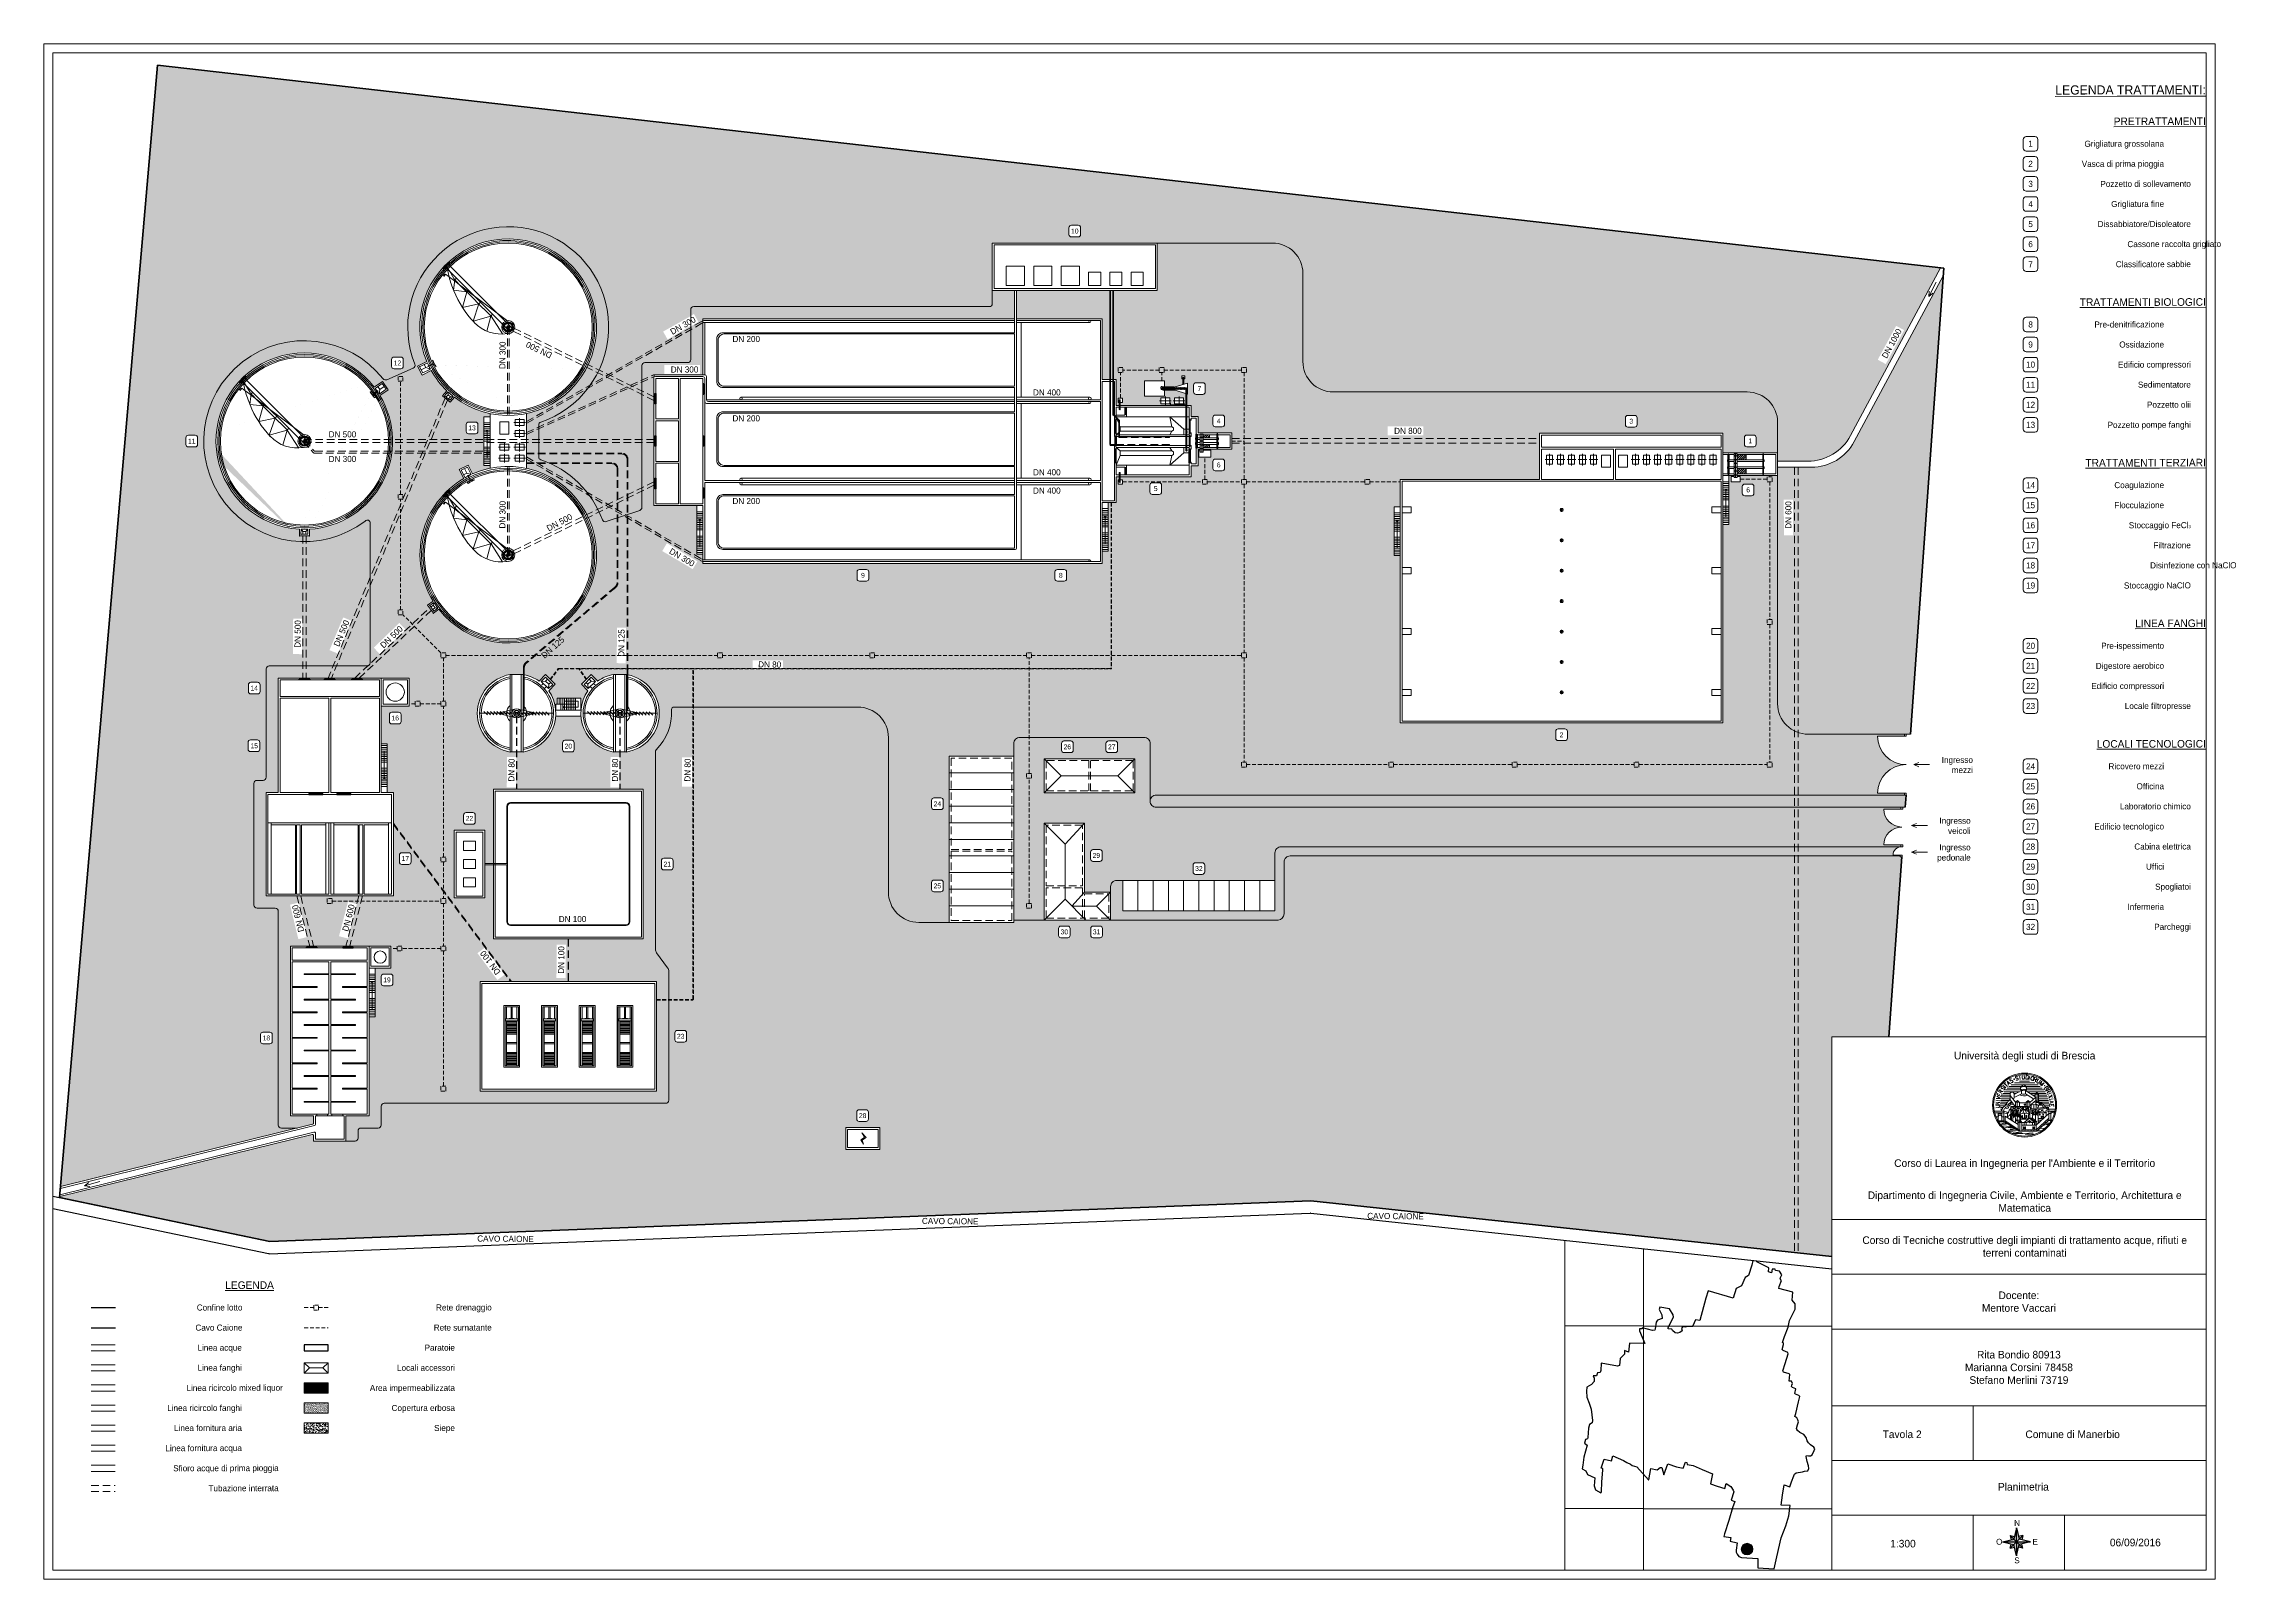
# Model space of a CAD drawing. Extents: x 1590277 to 1604484, y 5018195 to 5026840.
# Drawn here: x 1590276.6 to 1590636.7, y 5018194.9 to 5018447.2 of the extents above; entities that cross this region are included whole.
import ezdxf

# ---------------------------------------------------------------- set-up
doc = ezdxf.new("R2010")
doc.units = 0
doc.header["$LTSCALE"] = 5
doc.header["$MEASUREMENT"] = 0
doc.header["$XCLIPFRAME"] = 2
for name, pattern in [('ACAD_ISO07W100', [3.5, 0.5, -3]), ('DGN Style 2', [618.28053, 370.968318, -247.312212]), ('HIDDEN', [0.375, 0.25, -0.125]), ('NASCOSTA2', [0.1875, 0.125, -0.0625])]:
    doc.linetypes.add(name, pattern=pattern)
for name, color, linetype, lineweight in [('Cartiglio', 7, 'Continuous', 15), ('Confine', 1, 'Continuous', 30), ('Legenda', 7, 'Continuous', 15), ('Locali accessori', 7, 'Continuous', 15), ('Muratura', 7, 'Continuous', 15), ('Quote e scritte', 252, 'Continuous', 15), ('Rete drenaggio', 150, 'NASCOSTA2', 15), ('Rete surnatante', 34, 'NASCOSTA2', 15), ('Scale', 7, 'Continuous', 15), ('Sfioro prima pioggia', 30, 'Continuous', 15), ('Siepe', 104, 'Continuous', 15), ('Tubazioni acqua', 6, 'Continuous', 15), ('Tubazioni acqua classificatore', 130, 'Continuous', 15), ('Tubazioni aria', 160, 'Continuous', 15), ('Tubazioni fanghi', 2, 'Continuous', 15), ('Tubazioni nascoste', 4, 'DGN Style 2', 15), ('Tubazioni ricircolo ML', 231, 'Continuous', 15), ('Tubazioni ricorcolo fanghi', 80, 'Continuous', 15), ('Verde', 3, 'Continuous', 15), ('Viabilità', 251, 'Continuous', 15)]:
    doc.layers.add(name, color=color, linetype=linetype, lineweight=lineweight)
doc.layers.add('Paratoie', color=6, linetype='Continuous')
doc.styles.add('ROMANC', font='romanc', dxfattribs={"width": 0.9, "height": 0.4})
picture_1 = doc.add_image_def('image2.png', size_in_pixel=(2520, 1575))
picture_2 = doc.add_image_def('image3.png', size_in_pixel=(2520, 1575))
picture_3 = doc.add_image_def('image4.png', size_in_pixel=(2520, 1575))
picture_4 = doc.add_image_def('image5.png', size_in_pixel=(2520, 1575))
picture_5 = doc.add_image_def('image6.png', size_in_pixel=(2520, 1575))
picture_6 = doc.add_image_def('image7.png', size_in_pixel=(2520, 1575))
pattern_1 = [(50, (0, 0), (0.3586300913, -0.031376067491), [0.0375, -0.4125]), (355, (0, 0), (-0.069375666807, 0.37609606685), [0.03, -0.33]), (100.45144446, (0.0299, -0.0026), (0.289254423364, 0.344719995484), [0.031870096, -0.350571056]), (46.1842, (0, 0.1), (0.533620665336, -0.082759640397), [0.05625, -0.61875]), (96.63563549, (0.04447, 0.0931), (0.467330972837, 0.487059300387), [0.047805171, -0.52585688]), (351.18416399, (0, 0.1), (0.46733097253, 0.487059300135), [0.045, -0.4950000005]), (21, (0.05, 0.075), (0.29845352606, -0.201309445333), [0.0375, -0.4125]), (326, (0.05, 0.075), (0.12165766596, 0.362575022523), [0.03, -0.33]), (71.45144474, (0.07487, 0.05822), (0.420111188365, 0.161265576403), [0.031870095, -0.350571056]), (37.5, (0, 0), (0.0060799276586, 0.1664469269157), [0, -0.326, 0, -0.335, 0, -0.33125]), (7.5, (0, 0), (0.131534768721, 0.197205855941), [0, -0.191, 0, -0.3185, 0, -0.12625]), (327.5, (-0.1115, 0), (0.2669112180862, -0.0112774358672), [0, -0.125, 0, -0.39, 0, -0.5175]), (317.5, (-0.1615, 0), (0.291593084671, 0.050052491166), [0, -0.1625, 0, -0.259, 0, -0.3675])]
pattern_2 = [(45, (0, 0), (-0.176776695297, 0.176776695297), [])]

msp = doc.modelspace()

# ---------------------------------------------------------------- texts
at = {"layer": 'Cartiglio', "style": 'ROMANC', "width": 0.9}
for s, rotation, p in [('T', 42.184, (1590599, 5018275.74)), ('A', 36.8111, (1590599.32, 5018276.05)), ('S', 29.6215, (1590599.76, 5018276.38)), ('S', 15.7994, (1590600.55, 5018276.82)), ('T', 9.9804, (1590601.07, 5018276.95)), ('U', 2.6601, (1590601.51, 5018277.03)), ('N', 85.9055, (1590597.87, 5018272.78)), ('U', 94.7421, (1590597.94, 5018272.32)), ('I', 80.6776, (1590597.9, 5018273.4)), ('V', 75.5085, (1590597.95, 5018273.67)), ('E', 67.9613, (1590598.06, 5018274.13)), ('R', 61.2732, (1590598.24, 5018274.61)), ('S', 234.338, (1590598.32, 5018275.97)), ('I', 47.3752, (1590598.84, 5018275.54))]:
    msp.add_text(s, height=0.662, rotation=rotation, dxfattribs=at).set_placement(p)
at = {"layer": 'Cartiglio', "style": 'ROMANC'}
for s, rotation, p in [('D', 354.8848, (1590602.06, 5018277.07)), ('I', 348.8977, (1590602.59, 5018276.99)), ('O', 162.8011, (1590603.67, 5018277.41)), ('R', 337.5365, (1590603.33, 5018276.8)), ('U', 329.956, (1590603.82, 5018276.59)), ('M', 321.1476, (1590604.34, 5018276.29)), ('B', 305.6571, (1590605.11, 5018275.61)), ('R', 298.7865, (1590605.44, 5018275.18)), ('I', 291.8046, (1590605.73, 5018274.66)), ('X', 286.6885, (1590605.84, 5018274.39)), ('I', 279.7544, (1590606, 5018273.84)), ('A', 274.5053, (1590606.07, 5018273.54)), ('E', 274.0274, (1590606.08, 5018273.01))]:
    msp.add_text(s, height=0.662, rotation=rotation, dxfattribs=at).set_placement(p)
at = {"layer": 'Cartiglio', "ltscale": 100, "attachment_point": 5}
for s, insert, char_height, width in [('{\\H0.83333x;Università degli studi di Brescia}', (1590602, 5018280.74), 1.5, 40.3167), ("{\\H0.83333x;C\\H1x;orso di Laurea in Ingegneria per l'Ambiente e il Territorio}", (1590602, 5018263.07), 1.5, 56.0316), ('Dipartimento di Ingegneria Civile, Ambiente e Territorio, Architettura e Matematica', (1590602, 5018256.93), 1.25, 54.3827), ('Corso di Tecniche costruttive degli impianti di trattamento acque, rifiuti e terreni contaminati', (1590602, 5018249.55), 1.25, 56.0316), ('Docente:\\PMentore Vaccari', (1590601.05, 5018240.49), 1.25, 61.5), ('Rita Bondio 80913\\PMarianna Corsini 78458\\PStefano Merlini 73719', (1590601.05, 5018229.69), 1.25, 61.5), ('Tavola 2', (1590581.87, 5018218.69), 1.25, 72.3477), ('Comune di Manerbio', (1590609.88, 5018218.69), 1.25, 72.3477), ('Planimetria', (1590601.79, 5018210.06), 1.25, 72.3477)]:
    msp.add_mtext(s, dxfattribs=dict(at, insert=insert, char_height=char_height, width=width))
at = {"layer": 'Cartiglio', "lineweight": 25, "char_height": 0.96, "attachment_point": 1}
for s, insert, width in [('{\\fArial|b0|i0|c0|p34;N}', (1590600.27, 5018204.59), 4.5459), ('{\\fArial|b0|i0|c0|p34;O}', (1590597.3, 5018201.52), 4.5459), ('{\\fArial|b0|i0|c0|p34;E}', (1590603.27, 5018201.51), 4.5459), ('{\\fArial|b0|i0|c0|p34;S}', (1590600.28, 5018198.46), 0.9952)]:
    msp.add_mtext(s, dxfattribs=dict(at, insert=insert, width=width))
at = {"layer": 'Cartiglio', "ltscale": 100, "char_height": 1.25, "attachment_point": 5}
for s, width, heights, insert in [('1:300', 77.2193, [32.18], (1590582.01, 5018200.72)), ('06/09/2016', 77.5, [30], (1590620.18, 5018200.91))]:
    msp.add_mtext_dynamic_manual_height_columns(s, width=width, gutter_width=12.5, heights=heights, dxfattribs=dict(at, insert=insert))
at = {"layer": 'Legenda', "rotation": 0.1015}
for s, insert, char_height, width, attachment_point in [('{\\LLEGENDA TRATTAMENTI:}', (1590631.76, 5018440.4), 1.5, 30, 3), ('{\\LPRETRATTAMENTI}', (1590631.76, 5018435.1), 1.25, 30, 3), ('1', (1590602.97, 5018430.77), 1, 2.0035, 5), ('Grigliatura grossolana', (1590624.9, 5018431.29), 1, 19.5899, 3), ('2', (1590602.97, 5018427.47), 1, 2.0035, 5), ('Vasca di prima pioggia', (1590624.9, 5018427.99), 1, 19.5899, 3), ('3', (1590602.97, 5018424.17), 1, 2.0035, 5), ('Pozzetto di sollevamento', (1590629.3, 5018424.7), 1, 23.9858, 3), ('4', (1590602.97, 5018420.87), 1, 2.0035, 5), ('Grigliatura fine', (1590624.9, 5018421.39), 1, 19.5899, 3), ('10', (1590445.96, 5018416.42), 0.8, 1.6028, 5), ('5', (1590602.97, 5018417.57), 1, 2.0035, 5), ('Dissabbiatore/Disoleatore', (1590629.3, 5018418.1), 1, 23.9858, 3), ('6', (1590602.97, 5018414.27), 1, 2.0035, 5), ('Cassone raccolta grigliato', (1590634.26, 5018414.81), 1, 28.9457, 3), ('7', (1590602.97, 5018410.97), 1, 2.0035, 5), ('Classificatore sabbie', (1590629.3, 5018411.5), 1, 23.9858, 3), ('{\\LTRATTAMENTI BIOLOGICI}', (1590631.76, 5018405.4), 1.25, 30, 3), ('8', (1590602.97, 5018401.07), 1, 2.0035, 5), ('Pre-denitrificazione', (1590624.9, 5018401.59), 1, 19.5899, 3), ('12', (1590334.69, 5018394.75), 0.8, 1.6028, 5), ('9', (1590602.97, 5018397.77), 1, 2.0035, 5), ('Edificio compressori', (1590629.3, 5018395), 1, 23.9858, 3), ('Ossidazione', (1590624.9, 5018398.29), 1, 19.5899, 3), ('10', (1590602.97, 5018394.47), 1, 2.0035, 5), ('11', (1590602.97, 5018391.17), 1, 2.0035, 5), ('Sedimentatore', (1590629.3, 5018391.7), 1, 23.9858, 3), ('7', (1590466.43, 5018390.55), 0.8, 1.6028, 5), ('12', (1590602.97, 5018387.87), 1, 2.0035, 5), ('Pozzetto olii', (1590629.3, 5018388.4), 1, 23.9858, 3), ('13', (1590346.94, 5018384.07), 0.8, 1.6028, 5), ('4', (1590469.6, 5018385.22), 0.8, 1.6028, 5), ('3', (1590537.37, 5018385.17), 0.8, 1.6028, 5), ('13', (1590602.97, 5018384.57), 1, 2.0035, 5), ('Pozzetto pompe fanghi', (1590629.3, 5018385.1), 1, 23.9858, 3), ('11', (1590300.9, 5018381.91), 0.8, 1.6028, 5), ('1', (1590556.92, 5018381.94), 0.8, 1.6028, 5), ('6', (1590469.6, 5018377.99), 0.8, 1.6028, 5), ('{\\LTRATTAMENTI TERZIARI}', (1590631.76, 5018379), 1.25, 30, 3), ('5', (1590459.25, 5018374.1), 0.8, 1.6028, 5), ('6', (1590556.57, 5018373.89), 0.8, 1.6028, 5), ('14', (1590602.97, 5018374.67), 1, 2.0035, 5), ('Coagulazione', (1590624.9, 5018375.19), 1, 19.5899, 3), ('15', (1590602.97, 5018371.37), 1, 2.0035, 5), ('Flocculazione', (1590624.9, 5018371.89), 1, 19.5899, 3), ('16', (1590602.97, 5018368.07), 1, 2.0035, 5), ('Stoccaggio FeCl{\\H0.5x;3}', (1590629.3, 5018368.6), 1, 23.9858, 3), ('17', (1590602.97, 5018364.77), 1, 2.0035, 5), ('Filtrazione', (1590629.3, 5018365.3), 1, 23.9858, 3), ('9', (1590411.16, 5018359.85), 0.8, 1.6028, 5), ('8', (1590443.66, 5018359.85), 0.8, 1.6028, 5), ('18', (1590602.97, 5018361.47), 1, 2.0035, 5), ('Disinfezione con NaClO', (1590636.8, 5018362.01), 1, 31.4876, 3), ('19', (1590602.97, 5018358.17), 1, 2.0035, 5), ('Stoccaggio NaClO', (1590629.3, 5018358.7), 1, 23.9858, 3), ('{\\LLINEA FANGHI}', (1590631.76, 5018352.6), 1.25, 30, 3), ('20', (1590602.97, 5018348.27), 1, 2.0035, 5), ('Pre-ispessimento', (1590624.9, 5018348.79), 1, 19.5899, 3), ('21', (1590602.97, 5018344.97), 1, 2.0035, 5), ('Digestore aerobico', (1590624.9, 5018345.49), 1, 19.5899, 3), ('14', (1590311.16, 5018341.31), 0.8, 1.6028, 5), ('22', (1590602.97, 5018341.67), 1, 2.0035, 5), ('Edificio compressori', (1590624.9, 5018342.19), 1, 19.5899, 3), ('23', (1590602.97, 5018338.37), 1, 2.0035, 5), ('Locale filtropresse', (1590629.3, 5018338.9), 1, 23.9858, 3), ('16', (1590334.32, 5018336.4), 0.8, 1.6028, 5), ('2', (1590525.92, 5018333.65), 0.8, 1.6028, 5), ('15', (1590311.16, 5018331.84), 0.8, 1.6028, 5), ('20', (1590362.76, 5018331.78), 0.8, 1.6028, 5), ('26', (1590444.74, 5018331.67), 0.8, 1.6028, 5), ('27', (1590452.04, 5018331.67), 0.8, 1.6028, 5), ('{\\LLOCALI TECNOLOGICI}', (1590631.76, 5018332.8), 1.25, 30, 3), ('24', (1590602.97, 5018328.47), 1, 2.0035, 5), ('Ricovero mezzi', (1590624.9, 5018328.99), 1, 19.5899, 3), ('25', (1590602.97, 5018325.17), 1, 2.0035, 5), ('Officina', (1590624.9, 5018325.69), 1, 19.5899, 3), ('22', (1590346.52, 5018319.91), 0.8, 1.6028, 5), ('24', (1590423.38, 5018322.31), 0.8, 1.6028, 5), ('26', (1590602.97, 5018321.87), 1, 2.0035, 5), ('Laboratorio chimico', (1590629.3, 5018322.4), 1, 23.9858, 3), ('27', (1590602.97, 5018318.57), 1, 2.0035, 5), ('28', (1590602.97, 5018315.27), 1, 2.0035, 5), ('Edificio tecnologico', (1590624.9, 5018319.09), 1, 19.5899, 3), ('Cabina elettrica', (1590629.3, 5018315.8), 1, 23.9858, 3), ('17', (1590335.98, 5018313.31), 0.8, 1.6028, 5), ('21', (1590379.02, 5018312.4), 0.8, 1.6028, 5), ('29', (1590449.5, 5018313.81), 0.8, 1.6028, 5), ('29', (1590602.97, 5018311.97), 1, 2.0035, 5), ('Uffici', (1590624.9, 5018312.49), 1, 19.5899, 3), ('25', (1590423.38, 5018308.81), 0.8, 1.6028, 5), ('32', (1590466.34, 5018311.67), 0.8, 1.6028, 5), ('30', (1590602.97, 5018308.67), 1, 2.0035, 5), ('Spogliatoi', (1590629.3, 5018309.2), 1, 23.9858, 3), ('31', (1590602.97, 5018305.37), 1, 2.0035, 5), ('Infermeria', (1590624.9, 5018305.89), 1, 19.5899, 3), ('30', (1590444.24, 5018301.25), 0.8, 1.6028, 5), ('31', (1590449.54, 5018301.25), 0.8, 1.6028, 5), ('32', (1590602.97, 5018302.07), 1, 2.0035, 5), ('Parcheggi', (1590629.3, 5018302.6), 1, 23.9858, 3), ('19', (1590332.98, 5018293.36), 0.8, 1.6028, 5), ('18', (1590313.16, 5018283.82), 0.8, 1.6028, 5), ('23', (1590381.22, 5018284.1), 0.8, 1.6028, 5), ('28', (1590411.11, 5018271.06), 0.8, 1.6028, 5), ('{\\LLEGENDA}', (1590314.39, 5018243.84), 1.25, 30, 3), ('Cavo Caione', (1590309.23, 5018236.74), 1, 19.5899, 3), ('Confine lotto', (1590309.23, 5018240.04), 1, 19.5899, 3), ('Rete surnatante', (1590350.17, 5018236.75), 1, 25.6368, 3), ('Rete drenaggio', (1590350.17, 5018240.05), 1, 25.6368, 3), ('Linea acque', (1590309.13, 5018233.44), 1, 19.5899, 3), ('Paratoie', (1590344.13, 5018233.44), 1, 19.5899, 3), ('Linea fanghi', (1590309.13, 5018230.14), 1, 19.5899, 3), ('Locali accessori', (1590344.13, 5018230.14), 1, 19.5899, 3), ('Linea ricircolo mixed liquor', (1590315.87, 5018226.85), 1, 26.3341, 3), ('Area impermeabilizzata', (1590344.13, 5018226.84), 1, 19.5899, 3), ('Linea ricircolo fanghi', (1590309.13, 5018223.54), 1, 19.5899, 3), ('Copertura erbosa', (1590344.13, 5018223.54), 1, 19.5899, 3), ('Linea fornitura aria', (1590309.13, 5018220.24), 1, 19.5899, 3), ('Siepe', (1590344.13, 5018220.24), 1, 19.5899, 3), ('Linea fornitura acqua', (1590309.13, 5018216.94), 1, 19.5899, 3), ('Sfioro acque di prima pioggia', (1590315.17, 5018213.65), 1, 25.6368, 3), ('Tubazione interrata', (1590315.17, 5018210.35), 1, 25.6368, 3)]:
    msp.add_mtext(s, dxfattribs=dict(at, insert=insert, char_height=char_height, width=width, attachment_point=attachment_point))
at = {"layer": 'Quote e scritte', "color": 252, "char_height": 1, "attachment_point": 3}
for s, insert, width, rotation in [('DN 300', (1590383.31, 5018402.45), 68.8068, 29.617), ('DN 200', (1590394.25, 5018399.19), 68.8068, 0.1015), ('DN 1000', (1590580.98, 5018400.51), 68.8068, 61.5308), ('DN 300', (1590351.46, 5018398.28), 68.8068, 89.4867), ('DN 500', (1590355.68, 5018397.42), 68.8068, 154.3106), ('DN 300', (1590384.12, 5018394.18), 68.8068, 0.1015), ('DN 400', (1590443.63, 5018390.41), 68.8068, 0.1015), ('DN 200', (1590394.25, 5018386.15), 68.8068, 0.1015), ('DN 500', (1590327.92, 5018383.53), 68.8068, 0.1015), ('DN 800', (1590502.95, 5018384.1), 68.8068, 0.1015), ('DN 300', (1590327.92, 5018379.48), 68.8068, 0.1015), ('DN 400', (1590443.63, 5018377.29), 68.8068, 0.1015), ('DN 400', (1590443.63, 5018374.28), 68.8068, 0.1015), ('DN 300', (1590351.46, 5018372.08), 68.8068, 89.4867), ('DN 500', (1590363.08, 5018370.04), 68.8068, 27.7164), ('DN 200', (1590394.25, 5018372.56), 68.8068, 0.1015), ('DN 600', (1590562.68, 5018372.03), 68.8068, 90.1015), ('DN 300', (1590383.63, 5018362.07), 68.8068, 329.3412), ('DN 500', (1590317.81, 5018352.49), 68.8068, 89.4867), ('DN 500', (1590325.91, 5018352.61), 68.8068, 67.3248), ('DN 500', (1590334.99, 5018351.66), 68.8068, 44.04), ('DN 125', (1590361.57, 5018349.88), 68.8068, 41.7444), ('DN 125', (1590371, 5018351), 68.8068, 89.4867), ('DN 80', (1590397.74, 5018345.69), 68.8068, 359.4867), ('DN 80', (1590352.94, 5018329.75), 68.8068, 89.4867), ('DN 80', (1590369.94, 5018329.75), 68.8068, 89.4867), ('DN 80', (1590381.86, 5018329.75), 68.8068, 89.4867), ('Ingresso mezzi', (1590593.5, 5018330.03), 5.4844, 0.1015), ('Ingresso veicoli', (1590593.12, 5018320.03), 5.4844, 0.1015), ('Ingresso pedonale', (1590593.12, 5018315.65), 5.4844, 0.1015), ('DN 600', (1590317.34, 5018305.55), 68.8068, 103.537), ('DN 600', (1590326.74, 5018305.89), 68.8068, 75.362), ('DN 100', (1590365.72, 5018303.87), 68.8068, 0.1015), ('DN 100', (1590348.18, 5018297.71), 68.8068, 126.6658), ('DN 100', (1590361.11, 5018298.92), 68.8068, 89.4867), ('CAVO CAIONE', (1590503.29, 5018255.01), 68.8068, 359.4867), ('CAVO CAIONE', (1590357.09, 5018251.29), 68.8068, 359.4867), ('CAVO CAIONE', (1590430.14, 5018254.18), 68.8068, 359.4867)]:
    msp.add_mtext(s, dxfattribs=dict(at, insert=insert, width=width, rotation=rotation))

# ---------------------------------------------------------------- hatches: boundary and pattern name
at = {"layer": 'Cartiglio', "lineweight": 5, "ltscale": 0.2}
h = msp.add_hatch(color=256, dxfattribs=at)
h.paths.add_polyline_path([(1590599.63, 5018202.04), (1590600.21, 5018201.46), (1590600.31, 5018201.88)])
h.paths.add_polyline_path([(1590600.66, 5018203.32), (1590600.66, 5018201.01), (1590601.11, 5018201.46)])
h.paths.add_polyline_path([(1590601.11, 5018201.46), (1590601.52, 5018201.36), (1590601.68, 5018202.04)])
h.paths.add_polyline_path([(1590602.96, 5018201.01), (1590600.66, 5018201.01), (1590601.11, 5018200.57)])
h.paths.add_polyline_path([(1590601.68, 5018199.99), (1590601.11, 5018200.57), (1590601.01, 5018200.15)])
h.paths.add_polyline_path([(1590600.66, 5018201.01), (1590600.21, 5018200.57), (1590600.66, 5018198.71)])
h.paths.add_polyline_path([(1590599.8, 5018200.67), (1590599.63, 5018199.99), (1590600.21, 5018200.57)])
h.paths.add_polyline_path([(1590600.66, 5018201.01), (1590600.21, 5018201.46), (1590598.35, 5018201.01)])
at = {"layer": 'Confine', "transparency": 33554687}
h = msp.add_hatch(color=256, dxfattribs=at)
h.dxf.hatch_style = 1
edge = h.paths.add_edge_path()
edge.add_arc((1590556.39, 5018199.83), 0.957, 0, 360)
at = {"layer": 'Locali accessori', "transparency": 33554559}
h = msp.add_hatch(dxfattribs=at)
h.set_pattern_fill('ANSI31', color=256, scale=2)
h.set_pattern_definition(pattern_2)
h.paths.add_polyline_path([(1590468.06, 5018381.36), (1590467.06, 5018381.36), (1590467.06, 5018380.86), (1590468.06, 5018380.86)])
h.paths.add_polyline_path([(1590468.06, 5018382.96), (1590467.06, 5018382.96), (1590467.06, 5018382.46), (1590468.06, 5018382.46)])
h = msp.add_hatch(dxfattribs=at)
h.set_pattern_fill('ANSI31', color=256, scale=2)
h.set_pattern_definition(pattern_2)
h.paths.add_polyline_path([(1590556.27, 5018379.68), (1590554.77, 5018379.68), (1590554.77, 5018378.83), (1590556.27, 5018378.83)])
h.paths.add_polyline_path([(1590556.27, 5018377.38), (1590554.77, 5018377.38), (1590554.77, 5018376.53), (1590556.27, 5018376.53)])
at = {"layer": 'Siepe'}
h = msp.add_hatch(dxfattribs=at)
h.set_pattern_fill('AR-CONC', color=256, scale=0.05)
h.set_pattern_definition(pattern_1)
h.paths.add_polyline_path([(1590297.27, 5018441.26), (1590585.06, 5018408.52), (1590585.31, 5018410.71), (1590295.28, 5018443.7), (1590279.55, 5018261.7), (1590281.75, 5018261.51)])
h = msp.add_hatch(dxfattribs=at)
h.set_pattern_fill('AR-CONC', color=256, scale=0.05)
h.set_pattern_definition([(50, (0, 0), (0.3586300913, -0.031376067491), [0.0375, -0.4125]), (355, (0, 0), (-0.069375666807, 0.37609606685), [0.03, -0.33]), (100.45144446, (0.0299, -0.0026), (0.289254423364, 0.344719995484), [0.031870096, -0.350571056]), (46.1842, (0, 0.1), (0.533620665336, -0.082759640397), [0.05625, -0.61875]), (96.63563549, (0.04447, 0.0931), (0.467330972837, 0.487059300387), [0.047805171, -0.52585688]), (351.18416399, (0, 0.1), (0.46733097253, 0.487059300135), [0.045, -0.4950000005]), (21, (0.05, 0.075), (0.29845352606, -0.201309445333), [0.0375, -0.4125]), (326, (0.05, 0.075), (0.12165766596, 0.362575022523), [0.03, -0.33]), (71.45144474, (0.07487, 0.05822), (0.420111188365, 0.161265576403), [0.031870095, -0.350571056]), (37.5, (0, 0), (0.0060799276586, 0.1664469269157), [0, -0.326, 0, -0.335, 0, -0.33125]), (7.5, (0, 0), (0.131534768721, 0.197205855941), [0, -0.191, 0, -0.3185, 0, -0.12625]), (327.5, (-0.1115, 0), (0.2669112180862, -0.0112774358672), [0, -0.125, 0, -0.39, 0, -0.5175]), (317.5, (-0.1615, 0), (0.291593084671, 0.050052491166), [0, -0.1625, 0, -0.259, 0, -0.3675])])
h.paths.add_polyline_path([(1590588.06, 5018401.23), (1590585.87, 5018401.39), (1590581.04, 5018333.74), (1590583.24, 5018333.74)])
h = msp.add_hatch(dxfattribs=at)
h.set_pattern_fill('AR-CONC', color=256, scale=0.05)
h.set_pattern_definition(pattern_1)
h.paths.add_polyline_path([(1590582.53, 5018323.74), (1590582.23, 5018323.74), (1590459.34, 5018323.74, 0.414222), (1590458.34, 5018322.74, 0.414205), (1590459.34, 5018321.74), (1590582.39, 5018321.74)])
h = msp.add_hatch(dxfattribs=at)
h.set_pattern_fill('AR-CONC', color=256, scale=0.05)
h.set_pattern_definition(pattern_1)
h.paths.add_polyline_path([(1590581.81, 5018313.59), (1590581.57, 5018313.59), (1590581.57, 5018313.74), (1590579.61, 5018313.74), (1590577.49, 5018283.99), (1590579.69, 5018283.99)])
h = msp.add_hatch(dxfattribs=at)
h.set_pattern_fill('AR-CONC', color=256, scale=0.05)
h.set_pattern_definition(pattern_1)
h.paths.add_polyline_path([(1590484.74, 5018257.05), (1590570.3, 5018247.89), (1590570.3, 5018250.1), (1590484.81, 5018259.26), (1590313.92, 5018252.59), (1590300.09, 5018255.48), (1590299.64, 5018253.32), (1590313.73, 5018250.38)])
h = msp.add_hatch(dxfattribs=at)
h.set_pattern_fill('AR-CONC', color=256, scale=0.1)
h.set_pattern_definition([(50, (0, -7.93255), (0.7172601826, -0.06275213498), [0.075, -0.825]), (355, (0, -7.93255), (-0.13875133361, 0.7521921337), [0.06, -0.66]), (100.45144446, (0.0598, -7.9378), (0.57850884673, 0.68943999097), [0.063740192, -0.701142112]), (46.1842, (0, -7.73255), (1.06724133067, -0.1655192808), [0.1125, -1.2375]), (96.63563549, (0.0889, -7.7463), (0.93466194567, 0.97411860077), [0.095610342, -1.05171376]), (351.18416399, (0, -7.7325), (0.93466194505, 0.97411860027), [0.09, -0.990000001]), (21, (0.1, -7.78255), (0.59690705212, -0.402618890665), [0.075, -0.825]), (326, (0.1, -7.78255), (0.24331533192, 0.72515004505), [0.06, -0.66]), (71.45144474, (0.14974, -7.8161), (0.84022237673, 0.32253115281), [0.06374019, -0.701142112]), (37.5, (0, -7.93255), (0.012159855317, 0.332893853831), [0, -0.652, 0, -0.67, 0, -0.6625]), (7.5, (0, -7.93255), (0.263069537442, 0.394411711882), [0, -0.382, 0, -0.637, 0, -0.2525]), (327.5, (-0.223, -7.93255), (0.533822436172, -0.022554871734), [0, -0.25, 0, -0.78, 0, -1.035]), (317.5, (-0.323, -7.93255), (0.583186169342, 0.100104982332), [0, -0.325, 0, -0.518, 0, -0.735])])
h.paths.add_polyline_path([(1590319.39, 5018220.56), (1590319.39, 5018218.86), (1590323.29, 5018218.86), (1590323.29, 5018220.56)])
at = {"layer": 'Verde', "transparency": 33554457}
h = msp.add_hatch(color=256, dxfattribs=at)
h.dxf.hatch_style = 1
edge = h.paths.add_edge_path(flags=16)
edge.add_line((1590301.86, 5018381.35), (1590301.86, 5018382.47))
edge.add_arc((1590301.46, 5018382.47), 0.4, 0, 90)
edge.add_line((1590301.46, 5018382.87), (1590300.34, 5018382.87))
edge.add_arc((1590300.34, 5018382.47), 0.4, 90, 180)
edge.add_line((1590299.94, 5018382.47), (1590299.94, 5018381.35))
edge.add_arc((1590300.34, 5018381.35), 0.4, 180, 270)
edge.add_line((1590300.34, 5018380.95), (1590301.46, 5018380.95))
edge.add_arc((1590301.46, 5018381.35), 0.4, 270, 360)
h.paths.add_polyline_path([(1590373.29, 5018390.9), (1590372.7, 5018390.63), (1590374.84, 5018389.58), (1590374.84, 5018390.14)], flags=17)
h.paths.add_polyline_path([(1590374.84, 5018391.93), (1590372.94, 5018391.07), (1590373.29, 5018390.9), (1590374.84, 5018391.6)], flags=17)
h.paths.add_polyline_path([(1590373.29, 5018390.9), (1590372.94, 5018391.07), (1590372.35, 5018390.8), (1590372.7, 5018390.63)], flags=17)
h.paths.add_polyline_path([(1590372.7, 5018390.63), (1590372.35, 5018390.8), (1590357.9, 5018384.23), (1590357.9, 5018383.93)], flags=17)
h.paths.add_polyline_path([(1590374.84, 5018391.6), (1590373.29, 5018390.9), (1590374.84, 5018390.14)], flags=17)
edge = h.paths.add_edge_path(flags=17)
edge.add_arc((1590352.89, 5018363.24), 16.5, 20.2677, 71.0911, ccw=False)
edge.add_arc((1590368.83, 5018369.13), 0.493, 201.0794, 289.4442)
edge.add_line((1590368.99, 5018368.67), (1590374.5, 5018370.52))
edge.add_arc((1590374.36, 5018370.98), 0.477, 286.6399, 361.9894)
edge.add_line((1590374.84, 5018371), (1590374.84, 5018389.58))
edge.add_line((1590374.84, 5018389.58), (1590372.7, 5018390.63))
edge.add_line((1590372.7, 5018390.63), (1590357.9, 5018383.93))
edge.add_line((1590357.9, 5018383.93), (1590357.9, 5018379.32))
edge.add_arc((1590358.33, 5018379.27), 0.437, 173.922, 257.1912)
h.paths.add_polyline_path([(1590382.86, 5018400.22), (1590382.86, 5018400.56), (1590369.36, 5018392.83), (1590369.66, 5018392.68)], flags=17)
edge = h.paths.add_edge_path(flags=17)
edge.add_line((1590382.86, 5018395.31), (1590382.86, 5018400.22))
edge.add_line((1590382.86, 5018400.22), (1590369.66, 5018392.68))
edge.add_line((1590369.66, 5018392.68), (1590372.94, 5018391.07))
edge.add_line((1590372.94, 5018391.07), (1590374.84, 5018391.93))
edge.add_line((1590374.84, 5018391.93), (1590374.84, 5018394.31))
edge.add_arc((1590375.34, 5018394.31), 0.5, 90, 180, ccw=False)
edge.add_line((1590375.34, 5018394.81), (1590382.36, 5018394.81))
edge.add_arc((1590382.36, 5018395.31), 0.5, 270, 360)
h.paths.add_polyline_path([(1590369.66, 5018392.68), (1590369.14, 5018392.38), (1590372.35, 5018390.8), (1590372.94, 5018391.07)], flags=17)
edge = h.paths.add_edge_path(flags=17)
edge.add_line((1590357.9, 5018384.54), (1590357.9, 5018384.23))
edge.add_line((1590357.9, 5018384.23), (1590372.35, 5018390.8))
edge.add_line((1590372.35, 5018390.8), (1590369.14, 5018392.38))
edge.add_line((1590369.14, 5018392.38), (1590365.98, 5018390.58))
edge.add_arc((1590352.88, 5018400.64), 16.51, 288.9118, 322.4815, ccw=False)
edge.add_arc((1590358.4, 5018384.54), 0.5, 108.9155, 180.0264)
edge = h.paths.add_edge_path(flags=17)
edge.add_arc((1590352.88, 5018400.64), 16.51, 333.0016, 334.7368, ccw=False)
edge.add_line((1590367.59, 5018393.14), (1590368.83, 5018392.53))
edge.add_line((1590368.83, 5018392.53), (1590369.36, 5018392.83))
edge.add_line((1590369.36, 5018392.83), (1590367.81, 5018393.59))
edge = h.paths.add_edge_path(flags=17)
edge.add_line((1590368.83, 5018392.53), (1590367.59, 5018393.14))
edge.add_arc((1590352.88, 5018400.64), 16.51, 324.8356, 333.0016, ccw=False)
edge.add_line((1590366.38, 5018391.13), (1590368.83, 5018392.53))
edge = h.paths.add_edge_path(flags=17)
edge.add_line((1590369.14, 5018392.38), (1590368.83, 5018392.53))
edge.add_line((1590368.83, 5018392.53), (1590366.38, 5018391.13))
edge.add_arc((1590352.88, 5018400.64), 16.51, 322.4815, 324.8356, ccw=False)
edge.add_line((1590365.98, 5018390.58), (1590369.14, 5018392.38))
h.paths.add_polyline_path([(1590369.66, 5018392.68), (1590369.36, 5018392.83), (1590368.83, 5018392.53), (1590369.14, 5018392.38)], flags=17)
edge = h.paths.add_edge_path(flags=17)
edge.add_arc((1590319.37, 5018381.91), 16.51, 269.2862, 271.0217, ccw=False)
edge.add_line((1590319.17, 5018365.4), (1590319.17, 5018344.96))
edge.add_line((1590319.17, 5018344.96), (1590319.67, 5018344.96))
edge.add_line((1590319.67, 5018344.96), (1590319.67, 5018365.4))
edge = h.paths.add_edge_path(flags=17)
edge.add_arc((1590319.37, 5018381.91), 16.51, 271.0217, 307.2947, ccw=False)
edge.add_line((1590319.67, 5018365.4), (1590319.67, 5018344.96))
edge.add_line((1590319.67, 5018344.96), (1590324.13, 5018344.96))
edge.add_line((1590324.13, 5018344.96), (1590330.18, 5018359.44))
edge.add_line((1590330.18, 5018359.44), (1590330.18, 5018368.38))
edge.add_arc((1590329.73, 5018368.48), 0.461, 347.1876, 500.0757)
edge = h.paths.add_edge_path(flags=16)
edge.add_line((1590330.18, 5018345.46), (1590330.18, 5018358.15))
edge.add_line((1590330.18, 5018358.15), (1590330.18, 5018359.44))
edge.add_line((1590330.18, 5018359.44), (1590324.13, 5018344.96))
edge.add_line((1590324.13, 5018344.96), (1590324.67, 5018344.96))
edge.add_line((1590324.67, 5018344.96), (1590329.68, 5018344.96))
edge.add_arc((1590329.68, 5018345.46), 0.5, 270, 360)
edge = h.paths.add_edge_path()
edge.add_arc((1590319.37, 5018381.91), 16.51, 178.1465, 183.3223, ccw=False)
edge.add_arc((1590319.37, 5018381.91), 16.51, 176.7581, 178.1465, ccw=False)
edge.add_line((1590302.89, 5018382.84), (1590302.89, 5018382.87))
edge.add_arc((1590319.37, 5018381.91), 16.51, 38.185, 176.6547, ccw=False)
edge.add_arc((1590332.71, 5018392.42), 0.474, 220.6242, 296.1617)
edge.add_line((1590332.92, 5018392), (1590337.27, 5018393.91))
edge.add_arc((1590337.07, 5018394.36), 0.502, 293.9568, 381.3608)
edge.add_arc((1590352.88, 5018400.64), 16.51, -25.2632, 201.638, ccw=False)
edge.add_line((1590367.81, 5018393.59), (1590369.36, 5018392.83))
edge.add_line((1590369.36, 5018392.83), (1590382.86, 5018400.56))
edge.add_line((1590382.86, 5018400.56), (1590382.86, 5018403.51))
edge.add_arc((1590383.36, 5018403.51), 0.5, 90, 180, ccw=False)
edge.add_line((1590383.36, 5018404.01), (1590431.91, 5018404.01))
edge.add_arc((1590431.91, 5018404.51), 0.5, 270, 360)
edge.add_line((1590432.41, 5018404.51), (1590432.41, 5018406.66))
edge.add_line((1590432.41, 5018406.66), (1590432.41, 5018414.46))
edge.add_line((1590432.41, 5018414.46), (1590459.51, 5018414.46))
edge.add_line((1590459.51, 5018414.46), (1590478.43, 5018414.46))
edge.add_arc((1590478.43, 5018409.46), 5, 0, 90, ccw=False)
edge.add_line((1590483.43, 5018409.46), (1590483.43, 5018394.98))
edge.add_arc((1590488.43, 5018394.98), 5, 180, 270)
edge.add_line((1590488.43, 5018389.98), (1590556.42, 5018389.98))
edge.add_arc((1590556.42, 5018384.98), 5, 0, 90, ccw=False)
edge.add_line((1590561.42, 5018384.98), (1590561.42, 5018379.98))
edge.add_line((1590561.42, 5018379.98), (1590561.42, 5018378.61))
edge.add_line((1590561.42, 5018378.61), (1590566.36, 5018378.61))
edge.add_arc((1590566.36, 5018386.61), 8, 270.0125, 331.805)
edge.add_line((1590573.41, 5018382.83), (1590588.18, 5018410.38))
edge.add_line((1590588.18, 5018410.38), (1590585.31, 5018410.71))
edge.add_line((1590585.31, 5018410.71), (1590585.06, 5018408.52))
edge.add_line((1590585.06, 5018408.52), (1590297.27, 5018441.26))
edge.add_line((1590297.27, 5018441.26), (1590281.75, 5018261.51))
edge.add_line((1590281.75, 5018261.51), (1590279.55, 5018261.7))
edge.add_line((1590279.55, 5018261.7), (1590279.36, 5018259.43))
edge.add_line((1590279.36, 5018259.43), (1590318.19, 5018269.02))
edge.add_line((1590318.19, 5018269.02), (1590315.62, 5018269.02))
edge.add_arc((1590315.62, 5018269.52), 0.5, 180, 270, ccw=False)
edge.add_line((1590315.12, 5018269.52), (1590315.12, 5018304.66))
edge.add_arc((1590314.62, 5018304.66), 0.5, 0, 90)
edge.add_line((1590314.62, 5018305.16), (1590311.62, 5018305.16))
edge.add_arc((1590311.62, 5018305.66), 0.5, 180, 270, ccw=False)
edge.add_line((1590311.12, 5018305.66), (1590311.12, 5018325.66))
edge.add_arc((1590311.62, 5018325.66), 0.5, 90, 180, ccw=False)
edge.add_line((1590311.62, 5018326.16), (1590312.62, 5018326.16))
edge.add_arc((1590312.62, 5018326.66), 0.5, 270, 360)
edge.add_line((1590313.12, 5018326.66), (1590313.12, 5018344.46))
edge.add_arc((1590313.62, 5018344.46), 0.5, 90, 180, ccw=False)
edge.add_line((1590313.62, 5018344.96), (1590319.17, 5018344.96))
edge.add_line((1590319.17, 5018344.96), (1590319.17, 5018365.4))
edge.add_arc((1590319.37, 5018381.91), 16.51, 183.3223, 269.2862, ccw=False)
edge = h.paths.add_edge_path(flags=16)
edge.add_line((1590333.73, 5018394.19), (1590333.73, 5018395.31))
edge.add_arc((1590334.13, 5018395.31), 0.4, 90, 180, ccw=False)
edge.add_line((1590334.13, 5018395.71), (1590335.25, 5018395.71))
edge.add_arc((1590335.25, 5018395.31), 0.4, 0, 90, ccw=False)
edge.add_line((1590335.65, 5018395.31), (1590335.65, 5018394.19))
edge.add_arc((1590335.25, 5018394.19), 0.4, -90, 0, ccw=False)
edge.add_line((1590335.25, 5018393.79), (1590334.13, 5018393.79))
edge.add_arc((1590334.13, 5018394.19), 0.4, 180, 270, ccw=False)
edge = h.paths.add_edge_path(flags=16)
edge.add_line((1590312.12, 5018341.87), (1590312.12, 5018340.75))
edge.add_arc((1590311.72, 5018340.75), 0.4, -90, 0, ccw=False)
edge.add_line((1590311.72, 5018340.35), (1590310.6, 5018340.35))
edge.add_arc((1590310.6, 5018340.75), 0.4, 180, 270, ccw=False)
edge.add_line((1590310.2, 5018340.75), (1590310.2, 5018341.87))
edge.add_arc((1590310.6, 5018341.87), 0.4, 90, 180, ccw=False)
edge.add_line((1590310.6, 5018342.27), (1590311.72, 5018342.27))
edge.add_arc((1590311.72, 5018341.87), 0.4, 0, 90, ccw=False)
edge = h.paths.add_edge_path(flags=16)
edge.add_line((1590312.08, 5018332.4), (1590312.08, 5018331.28))
edge.add_arc((1590311.68, 5018331.28), 0.4, 270, 360, ccw=False)
edge.add_line((1590311.68, 5018330.88), (1590310.56, 5018330.88))
edge.add_arc((1590310.56, 5018331.28), 0.4, 180, 270, ccw=False)
edge.add_line((1590310.16, 5018331.28), (1590310.16, 5018332.4))
edge.add_arc((1590310.56, 5018332.4), 0.4, 90, 180, ccw=False)
edge.add_line((1590310.56, 5018332.8), (1590311.68, 5018332.8))
edge.add_arc((1590311.68, 5018332.4), 0.4, 0, 90, ccw=False)
edge = h.paths.add_edge_path(flags=16)
edge.add_line((1590445.4, 5018417.38), (1590446.52, 5018417.38))
edge.add_arc((1590446.52, 5018416.98), 0.4, 0, 90, ccw=False)
edge.add_line((1590446.92, 5018416.98), (1590446.92, 5018415.86))
edge.add_arc((1590446.52, 5018415.86), 0.4, 270, 360, ccw=False)
edge.add_line((1590446.52, 5018415.46), (1590445.4, 5018415.46))
edge.add_arc((1590445.4, 5018415.86), 0.4, 180, 270, ccw=False)
edge.add_line((1590445, 5018415.86), (1590445, 5018416.98))
edge.add_arc((1590445.4, 5018416.98), 0.4, 90, 180, ccw=False)
edge = h.paths.add_edge_path(flags=16)
edge.add_line((1590312.2, 5018283.26), (1590312.2, 5018284.38))
edge.add_arc((1590312.6, 5018284.38), 0.4, 90, 180, ccw=False)
edge.add_line((1590312.6, 5018284.78), (1590313.72, 5018284.78))
edge.add_arc((1590313.72, 5018284.38), 0.4, 0, 90, ccw=False)
edge.add_line((1590314.12, 5018284.38), (1590314.12, 5018283.26))
edge.add_arc((1590313.72, 5018283.26), 0.4, -90, 0, ccw=False)
edge.add_line((1590313.72, 5018282.86), (1590312.6, 5018282.86))
edge.add_arc((1590312.6, 5018283.26), 0.4, 180, 270, ccw=False)
h.paths.add_polyline_path([(1590312.42, 5018283.21), (1590313.89, 5018283.22), (1590313.89, 5018284.42), (1590312.42, 5018284.41)], flags=0)
h.paths.add_polyline_path([(1590310.42, 5018331.24), (1590311.89, 5018331.24), (1590311.89, 5018332.44), (1590310.42, 5018332.44)], flags=0)
h.paths.add_polyline_path([(1590310.42, 5018340.71), (1590311.89, 5018340.71), (1590311.89, 5018341.91), (1590310.42, 5018341.91)], flags=0)
h.paths.add_polyline_path([(1590333.96, 5018394.15), (1590335.43, 5018394.15), (1590335.42, 5018395.35), (1590333.96, 5018395.35)], flags=0)
h.paths.add_polyline_path([(1590445.3, 5018415.81), (1590446.63, 5018415.82), (1590446.63, 5018417.02), (1590445.3, 5018417.01)], flags=0)
h.paths.add_polyline_path([(1590379.07, 5018398.61), (1590382.86, 5018400.87), (1590382.86, 5018402.45), (1590378.33, 5018399.91)], flags=16)
h.paths.add_polyline_path([(1590319.01, 5018346.89), (1590319.06, 5018352.73), (1590317.56, 5018352.74), (1590317.51, 5018346.91)], flags=16)
h.paths.add_polyline_path([(1590579.18, 5018394.57), (1590582.2, 5018400.14), (1590580.88, 5018400.85), (1590577.86, 5018395.28)], flags=16)
h.paths.add_polyline_path([(1590324.91, 5018346.98), (1590327.16, 5018352.36), (1590325.78, 5018352.94), (1590323.53, 5018347.56)], flags=16)
h.paths.add_polyline_path([(1590300.31, 5018381.31), (1590301.51, 5018381.31), (1590301.5, 5018382.51), (1590300.3, 5018382.51)], flags=0)
h = msp.add_hatch(color=256, dxfattribs=at)
h.dxf.hatch_style = 1
edge = h.paths.add_edge_path()
edge.add_line((1590585.87, 5018401.39), (1590588.06, 5018401.23))
edge.add_line((1590588.06, 5018401.23), (1590588.62, 5018409.08))
edge.add_line((1590588.62, 5018409.08), (1590574.01, 5018381.83))
edge.add_arc((1590566.96, 5018385.61), 8, 270, 331.805, ccw=False)
edge.add_line((1590566.96, 5018377.61), (1590564.79, 5018377.61))
edge.add_line((1590564.79, 5018377.61), (1590564.79, 5018334.02))
edge.add_arc((1590566.42, 5018338.74), 5, 250.9676, 270.0006)
edge.add_line((1590566.42, 5018333.74), (1590581.04, 5018333.74))
edge.add_line((1590581.04, 5018333.74), (1590585.87, 5018401.39))
edge = h.paths.add_edge_path()
edge.add_line((1590564.79, 5018377.61), (1590564.19, 5018377.61))
edge.add_line((1590564.19, 5018377.61), (1590564.19, 5018334.27))
edge.add_arc((1590566.42, 5018338.74), 5, 243.5061, 250.9676)
edge.add_line((1590564.79, 5018334.02), (1590564.79, 5018377.61))
edge = h.paths.add_edge_path()
edge.add_line((1590564.19, 5018377.61), (1590561.42, 5018377.61))
edge.add_line((1590561.42, 5018377.61), (1590561.42, 5018376.23))
edge.add_line((1590561.42, 5018376.23), (1590561.42, 5018338.74))
edge.add_arc((1590566.42, 5018338.74), 5, 180.0005, 243.5061)
edge.add_line((1590564.19, 5018334.27), (1590564.19, 5018377.61))
h.paths.add_polyline_path([(1590563.94, 5018366.45), (1590563.93, 5018372.28), (1590562.43, 5018372.28), (1590562.44, 5018366.44)], flags=16)
h = msp.add_hatch(color=256, dxfattribs=at)
h.dxf.hatch_style = 1
h.paths.add_polyline_path([(1590383.08, 5018329.95), (1590381.42, 5018329.95), (1590381.42, 5018325.12), (1590383.08, 5018325.12)], flags=16)
h.paths.add_polyline_path([(1590450.5, 5018300.29), (1590448.58, 5018300.29), (1590448.58, 5018302.21), (1590450.5, 5018302.21)], flags=16)
h.paths.add_polyline_path([(1590445.2, 5018300.29), (1590443.28, 5018300.29), (1590443.28, 5018302.21), (1590445.2, 5018302.21)], flags=16)
h.paths.add_polyline_path([(1590413.94, 5018269.1), (1590413.94, 5018265.5), (1590408.34, 5018265.5), (1590408.34, 5018269.1)], flags=16)
h.paths.add_polyline_path([(1590413.64, 5018268.8), (1590413.64, 5018265.8), (1590408.64, 5018265.8), (1590408.64, 5018268.8)], flags=0)
h.paths.add_polyline_path([(1590412.07, 5018272.02), (1590412.07, 5018270.1), (1590410.15, 5018270.1), (1590410.15, 5018272.02)], flags=16)
h.paths.add_polyline_path([(1590411.68, 5018267.45), (1590411.04, 5018267.02), (1590411.24, 5018266.35), (1590410.8, 5018267.1), (1590411.4, 5018267.45), (1590410.97, 5018268.21)], flags=0)
h.paths.add_polyline_path([(1590448.74, 5018300.65), (1590450.34, 5018300.65), (1590450.34, 5018301.85), (1590448.74, 5018301.85)], flags=0)
h.paths.add_polyline_path([(1590443.37, 5018300.65), (1590445.11, 5018300.65), (1590445.1, 5018301.85), (1590443.37, 5018301.85)], flags=0)
h.paths.add_polyline_path([(1590410.25, 5018270.46), (1590411.98, 5018270.46), (1590411.98, 5018271.66), (1590410.25, 5018271.66)], flags=0)
edge = h.paths.add_edge_path(flags=16)
edge.add_line((1590382.18, 5018283.54), (1590382.18, 5018284.66))
edge.add_arc((1590381.78, 5018284.66), 0.4, 0, 90)
edge.add_line((1590381.78, 5018285.06), (1590380.66, 5018285.06))
edge.add_arc((1590380.66, 5018284.66), 0.4, 90, 180)
edge.add_line((1590380.26, 5018284.66), (1590380.26, 5018283.54))
edge.add_arc((1590380.66, 5018283.54), 0.4, 180, 270)
edge.add_line((1590380.66, 5018283.14), (1590381.78, 5018283.14))
edge.add_arc((1590381.78, 5018283.54), 0.4, 270, 360.002)
edge = h.paths.add_edge_path(flags=16)
edge.add_arc((1590379.58, 5018311.84), 0.4, 270, 360, ccw=False)
edge.add_line((1590379.58, 5018311.44), (1590378.46, 5018311.44))
edge.add_arc((1590378.46, 5018311.84), 0.4, 180, 270, ccw=False)
edge.add_line((1590378.06, 5018311.84), (1590378.06, 5018312.96))
edge.add_arc((1590378.46, 5018312.96), 0.4, 90, 180, ccw=False)
edge.add_line((1590378.46, 5018313.36), (1590379.58, 5018313.36))
edge.add_arc((1590379.58, 5018312.96), 0.4, 0, 90, ccw=False)
edge.add_line((1590379.98, 5018312.96), (1590379.98, 5018311.84))
edge = h.paths.add_edge_path()
edge.add_arc((1590371.15, 5018337.22), 8.55, 315.0489, 363.1231)
edge.add_arc((1590380.19, 5018337.71), 0.5, 90, 182.8063, ccw=False)
edge.add_line((1590380.19, 5018338.21), (1590410.34, 5018338.21))
edge.add_arc((1590410.34, 5018333.21), 5, 0, 90, ccw=False)
edge.add_line((1590415.34, 5018333.21), (1590415.34, 5018307.81))
edge.add_arc((1590420.34, 5018307.81), 5, 180, 270)
edge.add_line((1590420.34, 5018302.81), (1590435.94, 5018302.81))
edge.add_line((1590435.94, 5018302.81), (1590435.94, 5018303.21))
edge.add_line((1590435.94, 5018303.21), (1590479.34, 5018303.21))
edge.add_arc((1590479.34, 5018304.21), 1, 270, 360)
edge.add_line((1590480.34, 5018304.21), (1590480.34, 5018312.74))
edge.add_arc((1590481.34, 5018312.74), 1, 90.0012, 180, ccw=False)
edge.add_line((1590481.34, 5018313.74), (1590579.61, 5018313.74))
edge.add_line((1590579.61, 5018313.74), (1590577.49, 5018283.99))
edge.add_line((1590577.49, 5018283.99), (1590570.3, 5018283.99))
edge.add_line((1590570.3, 5018283.99), (1590570.3, 5018250.1))
edge.add_line((1590570.3, 5018250.1), (1590484.81, 5018259.26))
edge.add_line((1590484.81, 5018259.26), (1590313.92, 5018252.59))
edge.add_line((1590313.92, 5018252.59), (1590300.09, 5018255.48))
edge.add_line((1590300.09, 5018255.48), (1590299.64, 5018253.32))
edge.add_line((1590299.64, 5018253.32), (1590279.2, 5018257.59))
edge.add_line((1590279.2, 5018257.59), (1590279.21, 5018257.75))
edge.add_line((1590279.21, 5018257.75), (1590320.67, 5018267.98))
edge.add_arc((1590320.72, 5018267.79), 0.2, 0, 103.869, ccw=False)
edge.add_line((1590320.92, 5018267.79), (1590320.92, 5018266.87))
edge.add_line((1590320.92, 5018266.87), (1590327.72, 5018266.87))
edge.add_arc((1590327.72, 5018267.37), 0.5, 270, 360)
edge.add_line((1590328.22, 5018267.37), (1590328.22, 5018268.52))
edge.add_arc((1590328.72, 5018268.52), 0.5, 90, 180, ccw=False)
edge.add_line((1590328.72, 5018269.02), (1590331.52, 5018269.02))
edge.add_arc((1590331.52, 5018269.52), 0.5, 270, 360)
edge.add_line((1590332.02, 5018269.52), (1590332.02, 5018272.6))
edge.add_arc((1590332.52, 5018272.6), 0.5, 90, 180, ccw=False)
edge.add_line((1590332.52, 5018273.1), (1590378.76, 5018273.1))
edge.add_arc((1590378.76, 5018273.6), 0.5, 270, 360)
edge.add_line((1590379.26, 5018273.6), (1590379.26, 5018294.77))
edge.add_arc((1590378.26, 5018294.77), 1, 0, 36.2538)
edge.add_line((1590379.07, 5018295.36), (1590377.26, 5018297.84))
edge.add_arc((1590377.96, 5018298.39), 0.901, 182.0633, 218.3172, ccw=False)
edge.add_line((1590377.06, 5018298.36), (1590377.06, 5018330.83))
edge.add_arc((1590377.56, 5018330.83), 0.5, 135.3656, 180, ccw=False)
h.paths.add_polyline_path([(1590383.07, 5018324.99), (1590383.11, 5018329.99), (1590381.61, 5018330), (1590381.57, 5018325)], flags=24)
at = {"layer": 'Verde'}
h = msp.add_hatch(dxfattribs=at)
h.set_pattern_fill('AR-SAND', color=256, scale=0.1)
h.set_pattern_definition([(37.5, (0, -7.93255), (-0.006299335811, 0.1926823769013), [0, -0.152, 0, -0.17, 0, -0.1625]), (7.5, (0, -7.93255), (0.176977670527, 0.282214606523), [0, -0.082, 0, -0.137, 0, -0.0525]), (327.5, (-0.123, -7.93255), (0.311414186175, 0.0005659053537), [0, -0.05, 0, -0.18, 0, -0.235]), (317.5, (-0.123, -7.93255), (0.300612660457, 0.087767556493), [0, -0.025, 0, -0.118, 0, -0.135])])
h.paths.add_polyline_path([(1590323.29, 5018222.16), (1590323.29, 5018223.86), (1590319.39, 5018223.86), (1590319.39, 5018222.16)])
at = {"layer": 'Viabilità', "transparency": 33554508}
h = msp.add_hatch(color=256, dxfattribs=at)
h.dxf.hatch_style = 1
edge = h.paths.add_edge_path(flags=16)
edge.add_line((1590347.48, 5018319.35), (1590347.48, 5018320.47))
edge.add_arc((1590347.08, 5018320.47), 0.4, 0, 90)
edge.add_line((1590347.08, 5018320.87), (1590345.96, 5018320.87))
edge.add_arc((1590345.96, 5018320.47), 0.4, 90, 180)
edge.add_line((1590345.56, 5018320.47), (1590345.56, 5018319.35))
edge.add_arc((1590345.96, 5018319.35), 0.4, 180, 270)
edge.add_line((1590345.96, 5018318.95), (1590347.08, 5018318.95))
edge.add_arc((1590347.08, 5018319.35), 0.4, 270, 360)
h.paths.add_polyline_path([(1590398.04, 5018345.86), (1590393.03, 5018345.86), (1590393.03, 5018344.57), (1590398.04, 5018344.57)], flags=16)
edge = h.paths.add_edge_path(flags=17)
edge.add_arc((1590377.06, 5018391.51), 1, 102.9064, 115.8128, ccw=False)
edge.add_line((1590376.84, 5018392.48), (1590376.84, 5018392.8))
edge.add_arc((1590376.99, 5018391.81), 1, 98.8944, 115.8128)
edge.add_line((1590376.56, 5018392.71), (1590374.84, 5018391.93))
edge.add_line((1590374.84, 5018391.93), (1590374.84, 5018391.6))
edge.add_line((1590374.84, 5018391.6), (1590376.63, 5018392.41))
edge = h.paths.add_edge_path(flags=17)
edge.add_arc((1590385.21, 5018400.41), 1, 110.5672, 120.2556, ccw=False)
edge.add_line((1590384.86, 5018401.35), (1590384.86, 5018401.67))
edge.add_arc((1590385.13, 5018400.71), 1, 105.6764, 120.2556)
edge.add_line((1590384.63, 5018401.57), (1590382.86, 5018400.74))
edge.add_line((1590382.86, 5018400.74), (1590382.86, 5018400.22))
edge.add_line((1590382.86, 5018400.22), (1590384.71, 5018401.27))
edge = h.paths.add_edge_path(flags=17)
edge.add_line((1590374.84, 5018394.31), (1590374.84, 5018391.93))
edge.add_line((1590374.84, 5018391.93), (1590376.56, 5018392.71))
edge.add_arc((1590376.99, 5018391.81), 1, 90, 115.8128, ccw=False)
edge.add_line((1590376.99, 5018392.81), (1590384.86, 5018392.81))
edge.add_line((1590384.86, 5018392.81), (1590384.86, 5018401.35))
edge.add_arc((1590385.21, 5018400.41), 1, 110.5672, 120.2556)
edge.add_line((1590384.71, 5018401.27), (1590382.86, 5018400.22))
edge.add_line((1590382.86, 5018400.22), (1590382.86, 5018395.31))
edge.add_arc((1590382.36, 5018395.31), 0.5, -90, 0, ccw=False)
edge.add_line((1590382.36, 5018394.81), (1590375.34, 5018394.81))
edge.add_arc((1590375.34, 5018394.31), 0.5, 90, 180)
edge = h.paths.add_edge_path(flags=17)
edge.add_line((1590436.04, 5018406.66), (1590432.41, 5018406.66))
edge.add_line((1590432.41, 5018406.66), (1590432.41, 5018404.51))
edge.add_arc((1590431.91, 5018404.51), 0.5, -90, 0, ccw=False)
edge.add_line((1590431.91, 5018404.01), (1590383.36, 5018404.01))
edge.add_arc((1590383.36, 5018403.51), 0.5, 90, 180)
edge.add_line((1590382.86, 5018403.51), (1590382.86, 5018400.74))
edge.add_line((1590382.86, 5018400.74), (1590384.63, 5018401.57))
edge.add_arc((1590385.13, 5018400.71), 1, 105.6764, 120.2556, ccw=False)
edge.add_line((1590384.86, 5018401.67), (1590384.86, 5018402.01))
edge.add_line((1590384.86, 5018402.01), (1590436.04, 5018402.01))
edge.add_line((1590436.04, 5018402.01), (1590436.04, 5018406.66))
h.paths.add_polyline_path([(1590451.71, 5018406.66), (1590436.39, 5018406.66), (1590436.39, 5018402.01), (1590450.46, 5018402.01), (1590450.46, 5018392.01), (1590451.71, 5018392.01)], flags=17)
h.paths.add_polyline_path([(1590452.19, 5018406.66), (1590451.85, 5018406.66), (1590451.85, 5018392.01), (1590452.19, 5018392.01)], flags=17)
edge = h.paths.add_edge_path(flags=17)
edge.add_line((1590374.53, 5018370.53), (1590372.25, 5018369.77))
edge.add_line((1590372.25, 5018369.77), (1590384.63, 5018362.55))
edge.add_arc((1590385.13, 5018363.41), 1, 239.7444, 254.3072)
edge.add_line((1590384.86, 5018362.45), (1590384.86, 5018363.31))
edge.add_line((1590384.86, 5018363.31), (1590383.86, 5018363.31))
edge.add_line((1590383.86, 5018363.31), (1590383.86, 5018371.31))
edge.add_line((1590383.86, 5018371.31), (1590380.85, 5018371.31))
edge.add_line((1590380.85, 5018371.31), (1590376.83, 5018371.31))
edge.add_line((1590376.83, 5018371.31), (1590376.83, 5018392.48))
edge.add_arc((1590377.06, 5018391.51), 1, 103.2469, 115.8128)
edge.add_line((1590376.63, 5018392.41), (1590374.84, 5018391.6))
edge.add_line((1590374.84, 5018391.6), (1590374.84, 5018371))
edge.add_arc((1590374.36, 5018370.98), 0.477, -69.3814, 1.9894, ccw=False)
edge = h.paths.add_edge_path(flags=17)
edge.add_line((1590372.25, 5018369.77), (1590371.87, 5018369.64))
edge.add_line((1590371.87, 5018369.64), (1590384.55, 5018362.25))
edge.add_arc((1590385.05, 5018363.11), 1, 239.7444, 259.0835)
edge.add_line((1590384.86, 5018362.13), (1590384.86, 5018362.45))
edge.add_arc((1590385.13, 5018363.41), 1, 239.7444, 254.3072, ccw=False)
edge.add_line((1590384.63, 5018362.55), (1590372.25, 5018369.77))
edge = h.paths.add_edge_path(flags=17)
edge.add_arc((1590352.89, 5018363.24), 16.5, 35.9202, 38.6474, ccw=False)
edge.add_line((1590366.25, 5018372.92), (1590371.87, 5018369.64))
edge.add_line((1590371.87, 5018369.64), (1590372.25, 5018369.77))
edge.add_line((1590372.25, 5018369.77), (1590365.78, 5018373.54))
edge = h.paths.add_edge_path(flags=17)
edge.add_line((1590355.9, 5018379.3), (1590355.9, 5018378.96))
edge.add_line((1590355.9, 5018378.96), (1590366.25, 5018372.92))
edge.add_arc((1590352.89, 5018363.24), 16.5, 35.9202, 38.6474)
edge.add_line((1590365.78, 5018373.54), (1590355.9, 5018379.3))
edge = h.paths.add_edge_path(flags=17)
edge.add_line((1590357.9, 5018379.32), (1590357.9, 5018383.93))
edge.add_line((1590357.9, 5018383.93), (1590355.9, 5018383.02))
edge.add_line((1590355.9, 5018383.02), (1590355.9, 5018379.3))
edge.add_line((1590355.9, 5018379.3), (1590365.78, 5018373.54))
edge.add_arc((1590352.89, 5018363.24), 16.5, 38.6474, 71.0911)
edge.add_arc((1590358.33, 5018379.27), 0.437, 173.922, 257.1912, ccw=False)
h.paths.add_polyline_path([(1590357.9, 5018384.23), (1590355.9, 5018383.32), (1590355.9, 5018383.02), (1590357.9, 5018383.93)], flags=17)
edge = h.paths.add_edge_path(flags=17)
edge.add_line((1590365.98, 5018390.58), (1590355.9, 5018384.82))
edge.add_line((1590355.9, 5018384.82), (1590355.9, 5018383.32))
edge.add_line((1590355.9, 5018383.32), (1590357.9, 5018384.23))
edge.add_line((1590357.9, 5018384.23), (1590357.9, 5018384.54))
edge.add_arc((1590358.4, 5018384.54), 0.5, 108.9119, 180.0264, ccw=False)
edge.add_arc((1590352.88, 5018400.64), 16.51, 288.9119, 322.4815)
edge = h.paths.add_edge_path(flags=17)
edge.add_arc((1590352.88, 5018400.64), 16.51, 322.4815, 324.8356)
edge.add_line((1590366.38, 5018391.13), (1590355.9, 5018385.12))
edge.add_line((1590355.9, 5018385.12), (1590355.9, 5018384.82))
edge.add_line((1590355.9, 5018384.82), (1590365.98, 5018390.58))
edge = h.paths.add_edge_path()
edge.add_arc((1590352.89, 5018363.24), 16.5, 20.3148, 35.9202)
edge.add_line((1590366.25, 5018372.92), (1590355.9, 5018378.96))
edge.add_line((1590355.9, 5018378.96), (1590355.9, 5018377.42))
edge.add_arc((1590352.89, 5018363.24), 14.5, -141.7843, 78.0194, ccw=False)
edge.add_line((1590341.5, 5018354.27), (1590340.59, 5018353.63))
edge.add_line((1590340.59, 5018353.63), (1590339.65, 5018354.97))
edge.add_line((1590339.65, 5018354.97), (1590340.56, 5018355.61))
edge.add_arc((1590352.89, 5018363.24), 14.5, 120.2694, 211.743, ccw=False)
edge.add_line((1590345.58, 5018375.76), (1590344.85, 5018377.25))
edge.add_line((1590344.85, 5018377.25), (1590346.32, 5018377.97))
edge.add_line((1590346.32, 5018377.97), (1590347.04, 5018376.51))
edge.add_arc((1590352.89, 5018363.24), 14.5, 101.9017, 113.7881, ccw=False)
edge.add_line((1590349.9, 5018377.43), (1590349.9, 5018377.92))
edge.add_line((1590349.9, 5018377.92), (1590348.9, 5018377.92))
edge.add_line((1590348.9, 5018377.92), (1590348.9, 5018385.92))
edge.add_line((1590348.9, 5018385.92), (1590349.9, 5018385.92))
edge.add_line((1590349.9, 5018385.92), (1590349.9, 5018386.44))
edge.add_arc((1590352.88, 5018400.63), 14.51, 232.5361, 258.1198, ccw=False)
edge.add_line((1590344.06, 5018389.12), (1590343.33, 5018388.28))
edge.add_line((1590343.33, 5018388.28), (1590342.09, 5018389.35))
edge.add_line((1590342.09, 5018389.35), (1590342.81, 5018390.18))
edge.add_arc((1590352.87, 5018400.61), 14.49, 209.2498, 226.053, ccw=False)
edge.add_line((1590340.23, 5018393.53), (1590338.76, 5018392.77))
edge.add_line((1590338.76, 5018392.77), (1590338, 5018394.23))
edge.add_line((1590338, 5018394.23), (1590339.51, 5018395.01))
edge.add_arc((1590352.88, 5018400.63), 14.51, -78.0145, 202.819, ccw=False)
edge.add_line((1590355.9, 5018386.44), (1590355.9, 5018385.12))
edge.add_line((1590355.9, 5018385.12), (1590366.38, 5018391.13))
edge.add_arc((1590352.88, 5018400.64), 16.51, 324.8356, 327.3845)
edge.add_arc((1590352.88, 5018400.64), 16.51, 327.3845, 561.6216)
edge.add_arc((1590337.07, 5018394.36), 0.502, -66.0432, 21.8987, ccw=False)
edge.add_line((1590337.27, 5018393.91), (1590332.92, 5018392))
edge.add_arc((1590332.71, 5018392.42), 0.474, 215.8819, 296.1617, ccw=False)
edge.add_arc((1590319.37, 5018381.91), 16.51, 38.3211, 307.2947)
edge.add_arc((1590329.73, 5018368.48), 0.461, 12.8124, 140.0757, ccw=False)
edge.add_line((1590330.18, 5018368.58), (1590330.18, 5018345.46))
edge.add_arc((1590329.68, 5018345.46), 0.5, -90, 0, ccw=False)
edge.add_line((1590329.68, 5018344.96), (1590313.62, 5018344.96))
edge.add_arc((1590313.62, 5018344.46), 0.5, 90, 180)
edge.add_line((1590313.12, 5018344.46), (1590313.12, 5018326.66))
edge.add_arc((1590312.62, 5018326.66), 0.5, -90, 0, ccw=False)
edge.add_line((1590312.62, 5018326.16), (1590311.62, 5018326.16))
edge.add_arc((1590311.62, 5018325.66), 0.5, 90, 180)
edge.add_line((1590311.12, 5018325.66), (1590311.12, 5018305.66))
edge.add_arc((1590311.62, 5018305.66), 0.5, 180, 270)
edge.add_line((1590311.62, 5018305.16), (1590314.62, 5018305.16))
edge.add_arc((1590314.62, 5018304.66), 0.5, 0, 90, ccw=False)
edge.add_line((1590315.12, 5018304.66), (1590315.12, 5018269.52))
edge.add_arc((1590315.62, 5018269.52), 0.5, 180, 270)
edge.add_line((1590315.62, 5018269.02), (1590318.19, 5018269.02))
edge.add_line((1590318.19, 5018269.02), (1590320.76, 5018269.65))
edge.add_arc((1590320.72, 5018269.85), 0.2, 283.869, 360)
edge.add_line((1590320.92, 5018269.85), (1590320.92, 5018271.02))
edge.add_line((1590320.92, 5018271.02), (1590317.12, 5018271.02))
edge.add_line((1590317.12, 5018271.02), (1590317.12, 5018298.92))
edge.add_line((1590317.12, 5018298.92), (1590330.02, 5018298.92))
edge.add_line((1590330.02, 5018298.92), (1590330.02, 5018271.02))
edge.add_line((1590330.02, 5018271.02), (1590326.22, 5018271.02))
edge.add_line((1590326.22, 5018271.02), (1590326.22, 5018267.17))
edge.add_line((1590326.22, 5018267.17), (1590326.22, 5018271.02))
edge.add_line((1590326.22, 5018271.02), (1590330.02, 5018271.02))
edge.add_line((1590330.02, 5018271.02), (1590330.02, 5018298.92))
edge.add_line((1590330.02, 5018298.92), (1590333.62, 5018298.92))
edge.add_line((1590333.62, 5018298.92), (1590333.62, 5018295.32))
edge.add_line((1590333.62, 5018295.32), (1590331.02, 5018295.32))
edge.add_line((1590331.02, 5018295.32), (1590331.02, 5018287.32))
edge.add_line((1590331.02, 5018287.32), (1590330.02, 5018287.32))
edge.add_line((1590330.02, 5018287.32), (1590330.02, 5018271.02))
edge.add_line((1590330.02, 5018271.02), (1590326.22, 5018271.02))
edge.add_line((1590326.22, 5018271.02), (1590326.22, 5018266.87))
edge.add_line((1590326.22, 5018266.87), (1590327.72, 5018266.87))
edge.add_arc((1590327.72, 5018267.37), 0.5, 270, 360)
edge.add_line((1590328.22, 5018267.37), (1590328.22, 5018268.52))
edge.add_arc((1590328.72, 5018268.52), 0.5, 90, 180, ccw=False)
edge.add_line((1590328.72, 5018269.02), (1590331.52, 5018269.02))
edge.add_arc((1590331.52, 5018269.52), 0.5, 270, 360)
edge.add_line((1590332.02, 5018269.52), (1590332.02, 5018272.6))
edge.add_arc((1590332.52, 5018272.6), 0.5, 90, 180, ccw=False)
edge.add_line((1590332.52, 5018273.1), (1590378.76, 5018273.1))
edge.add_arc((1590378.76, 5018273.6), 0.5, 270, 360)
edge.add_line((1590379.26, 5018273.6), (1590379.26, 5018294.77))
edge.add_arc((1590378.26, 5018294.77), 1, 0, 36.2538)
edge.add_line((1590379.07, 5018295.36), (1590377.26, 5018297.84))
edge.add_arc((1590377.96, 5018298.39), 0.901, 182.0633, 218.3172, ccw=False)
edge.add_line((1590377.06, 5018298.36), (1590377.06, 5018331.04))
edge.add_arc((1590371.15, 5018337.22), 8.55, 313.6972, 363.0881)
edge.add_arc((1590380.19, 5018337.71), 0.5, 90, 183.4049, ccw=False)
edge.add_line((1590380.19, 5018338.21), (1590410.34, 5018338.21))
edge.add_arc((1590410.34, 5018333.21), 5, 0, 90, ccw=False)
edge.add_line((1590415.34, 5018333.21), (1590415.34, 5018307.81))
edge.add_arc((1590420.34, 5018307.81), 5, 180, 270)
edge.add_line((1590420.34, 5018302.81), (1590425.34, 5018302.81))
edge.add_line((1590425.34, 5018302.81), (1590425.34, 5018314.51))
edge.add_line((1590425.34, 5018314.51), (1590425.34, 5018330.11))
edge.add_line((1590425.34, 5018330.11), (1590435.94, 5018330.11))
edge.add_line((1590435.94, 5018330.11), (1590435.94, 5018332.21))
edge.add_arc((1590436.94, 5018332.21), 1, 90, 180, ccw=False)
edge.add_line((1590436.94, 5018333.21), (1590457.34, 5018333.21))
edge.add_arc((1590457.34, 5018332.21), 1, 0, 90, ccw=False)
edge.add_line((1590458.34, 5018332.21), (1590458.34, 5018322.74))
edge.add_arc((1590459.34, 5018322.74), 1, 90, 180, ccw=False)
edge.add_line((1590459.34, 5018323.74), (1590577.84, 5018323.74))
edge.add_line((1590577.84, 5018323.74), (1590582.23, 5018323.74))
edge.add_line((1590582.23, 5018323.74), (1590582.23, 5018324.04))
edge.add_line((1590582.23, 5018324.04), (1590577.83, 5018324.04))
edge.add_arc((1590582.53, 5018324.04), 4.7, 90, 180, ccw=False)
edge.add_arc((1590582.53, 5018333.44), 4.7, 180, 270, ccw=False)
edge.add_line((1590577.83, 5018333.44), (1590582.23, 5018333.44))
edge.add_line((1590582.23, 5018333.44), (1590582.23, 5018333.74))
edge.add_line((1590582.23, 5018333.74), (1590577.84, 5018333.74))
edge.add_line((1590577.84, 5018333.74), (1590566.42, 5018333.74))
edge.add_arc((1590566.42, 5018338.74), 5, 180.0005, 270.0006, ccw=False)
edge.add_line((1590561.42, 5018338.74), (1590561.42, 5018376.23))
edge.add_line((1590561.42, 5018376.23), (1590555.27, 5018376.23))
edge.add_line((1590555.27, 5018376.23), (1590554.77, 5018376.23))
edge.add_line((1590554.77, 5018376.23), (1590554.77, 5018376.08))
edge.add_line((1590554.77, 5018376.08), (1590555.26, 5018376.08))
edge.add_arc((1590555.26, 5018376.07), 0.0125, -0.0161, 90.0161, ccw=False)
edge.add_line((1590555.27, 5018376.07), (1590555.27, 5018375.2))
edge.add_line((1590555.27, 5018375.2), (1590553.78, 5018375.2))
edge.add_arc((1590553.78, 5018375.21), 0.0125, 180, 269.3846, ccw=False)
edge.add_line((1590553.77, 5018375.21), (1590553.77, 5018376.07))
edge.add_arc((1590553.78, 5018376.07), 0.0125, 90, 180, ccw=False)
edge.add_line((1590553.78, 5018376.08), (1590554.27, 5018376.08))
edge.add_line((1590554.27, 5018376.08), (1590554.27, 5018376.23))
edge.add_line((1590554.27, 5018376.23), (1590553.42, 5018376.23))
edge.add_line((1590553.42, 5018376.23), (1590553.42, 5018375.2))
edge.add_line((1590553.42, 5018375.2), (1590553.42, 5018368.23))
edge.add_line((1590553.42, 5018368.23), (1590552.42, 5018368.23))
edge.add_line((1590552.42, 5018368.23), (1590552.42, 5018335.61))
edge.add_line((1590552.42, 5018335.61), (1590499.42, 5018335.61))
edge.add_line((1590499.42, 5018335.61), (1590499.42, 5018363.11))
edge.add_line((1590499.42, 5018363.11), (1590498.42, 5018363.11))
edge.add_line((1590498.42, 5018363.11), (1590498.42, 5018371.11))
edge.add_line((1590498.42, 5018371.11), (1590499.42, 5018371.11))
edge.add_line((1590499.42, 5018371.11), (1590499.42, 5018375.31))
edge.add_line((1590499.42, 5018375.31), (1590499.42, 5018375.61))
edge.add_line((1590499.42, 5018375.61), (1590522.32, 5018375.61))
edge.add_line((1590522.32, 5018375.61), (1590522.32, 5018380.91))
edge.add_line((1590522.32, 5018380.91), (1590522.32, 5018383.21))
edge.add_line((1590522.32, 5018383.21), (1590552.42, 5018383.21))
edge.add_line((1590552.42, 5018383.21), (1590552.42, 5018380.91))
edge.add_line((1590552.42, 5018380.91), (1590552.42, 5018379.98))
edge.add_line((1590552.42, 5018379.98), (1590561.42, 5018379.98))
edge.add_line((1590561.42, 5018379.98), (1590561.42, 5018384.98))
edge.add_arc((1590556.42, 5018384.98), 5, 0, 90)
edge.add_line((1590556.42, 5018389.98), (1590488.43, 5018389.98))
edge.add_arc((1590488.43, 5018394.98), 5, 180, 270, ccw=False)
edge.add_line((1590483.43, 5018394.98), (1590483.43, 5018409.46))
edge.add_arc((1590478.43, 5018409.46), 5, 0, 90)
edge.add_line((1590478.43, 5018414.46), (1590459.51, 5018414.46))
edge.add_line((1590459.51, 5018414.46), (1590459.51, 5018406.66))
edge.add_line((1590459.51, 5018406.66), (1590452.33, 5018406.66))
edge.add_line((1590452.33, 5018406.66), (1590452.33, 5018392.01))
edge.add_line((1590452.33, 5018392.01), (1590452.76, 5018392.01))
edge.add_line((1590452.76, 5018392.01), (1590452.76, 5018387.76))
edge.add_line((1590452.76, 5018387.76), (1590453.23, 5018387.76))
edge.add_line((1590453.23, 5018387.76), (1590453.23, 5018388.25))
edge.add_line((1590453.23, 5018388.25), (1590453.43, 5018388.25))
edge.add_line((1590453.43, 5018388.25), (1590453.43, 5018387.76))
edge.add_line((1590453.43, 5018387.76), (1590464.22, 5018387.76))
edge.add_line((1590464.22, 5018387.76), (1590464.22, 5018389.72))
edge.add_line((1590464.22, 5018389.72), (1590464.39, 5018389.67))
edge.add_line((1590464.39, 5018389.67), (1590464.39, 5018387.76))
edge.add_line((1590464.39, 5018387.76), (1590465.06, 5018387.76))
edge.add_line((1590465.06, 5018387.76), (1590465.06, 5018385.96))
edge.add_line((1590465.06, 5018385.96), (1590466.21, 5018385.96))
edge.add_line((1590466.21, 5018385.96), (1590466.21, 5018383.26))
edge.add_line((1590466.21, 5018383.26), (1590471.76, 5018383.26))
edge.add_line((1590471.76, 5018383.26), (1590471.76, 5018380.56))
edge.add_line((1590471.76, 5018380.56), (1590468.31, 5018380.56))
edge.add_line((1590468.31, 5018380.56), (1590467.06, 5018380.56))
edge.add_line((1590467.06, 5018380.56), (1590467.06, 5018380.41))
edge.add_line((1590467.06, 5018380.41), (1590468.28, 5018380.41))
edge.add_arc((1590468.28, 5018380.38), 0.03, 0, 89.9999, ccw=False)
edge.add_line((1590468.31, 5018380.38), (1590468.31, 5018379.27))
edge.add_line((1590468.31, 5018379.27), (1590466.34, 5018379.27))
edge.add_arc((1590466.34, 5018379.3), 0.03, 180.0003, 270, ccw=False)
edge.add_line((1590466.31, 5018379.3), (1590466.31, 5018380.38))
edge.add_arc((1590466.34, 5018380.38), 0.03, 90.0001, 180, ccw=False)
edge.add_line((1590466.34, 5018380.41), (1590466.56, 5018380.41))
edge.add_line((1590466.56, 5018380.41), (1590466.56, 5018380.56))
edge.add_line((1590466.56, 5018380.56), (1590466.21, 5018380.56))
edge.add_line((1590466.21, 5018380.56), (1590466.21, 5018379.27))
edge.add_line((1590466.21, 5018379.27), (1590466.21, 5018377.86))
edge.add_line((1590466.21, 5018377.86), (1590465.06, 5018377.86))
edge.add_line((1590465.06, 5018377.86), (1590465.06, 5018376.06))
edge.add_line((1590465.06, 5018376.06), (1590453.43, 5018376.06))
edge.add_line((1590453.43, 5018376.06), (1590453.43, 5018375.57))
edge.add_line((1590453.43, 5018375.57), (1590453.82, 5018375.57))
edge.add_line((1590453.82, 5018375.57), (1590453.82, 5018374.85))
edge.add_line((1590453.82, 5018374.85), (1590453.1, 5018374.85))
edge.add_line((1590453.1, 5018374.85), (1590453.1, 5018375.57))
edge.add_line((1590453.1, 5018375.57), (1590453.23, 5018375.57))
edge.add_line((1590453.23, 5018375.57), (1590453.23, 5018376.06))
edge.add_line((1590453.23, 5018376.06), (1590452.76, 5018376.06))
edge.add_line((1590452.76, 5018376.06), (1590452.76, 5018371.81))
edge.add_line((1590452.76, 5018371.81), (1590451.46, 5018371.81))
edge.add_line((1590451.46, 5018371.81), (1590451.46, 5018363.81))
edge.add_line((1590451.46, 5018363.81), (1590450.46, 5018363.81))
edge.add_line((1590450.46, 5018363.81), (1590450.46, 5018361.81))
edge.add_line((1590450.46, 5018361.81), (1590384.86, 5018361.81))
edge.add_line((1590384.86, 5018361.81), (1590384.86, 5018362.13))
edge.add_arc((1590385.05, 5018363.11), 1, 239.7444, 259.0835, ccw=False)
edge.add_line((1590384.55, 5018362.25), (1590371.87, 5018369.64))
edge.add_line((1590371.87, 5018369.64), (1590368.99, 5018368.67))
edge.add_arc((1590368.83, 5018369.13), 0.493, 199.503, 289.4442, ccw=False)
edge = h.paths.add_edge_path(flags=16)
edge.add_line((1590458.29, 5018373.54), (1590458.29, 5018374.66))
edge.add_arc((1590458.69, 5018374.66), 0.4, 90, 180, ccw=False)
edge.add_line((1590458.69, 5018375.06), (1590459.81, 5018375.06))
edge.add_arc((1590459.81, 5018374.66), 0.4, 0, 90, ccw=False)
edge.add_line((1590460.21, 5018374.66), (1590460.21, 5018373.54))
edge.add_arc((1590459.81, 5018373.54), 0.4, -90, 0, ccw=False)
edge.add_line((1590459.81, 5018373.14), (1590458.69, 5018373.14))
edge.add_arc((1590458.69, 5018373.54), 0.4, 180, 270, ccw=False)
edge = h.paths.add_edge_path(flags=16)
edge.add_line((1590444.22, 5018358.89), (1590443.1, 5018358.89))
edge.add_arc((1590443.1, 5018359.29), 0.4, 180, 270, ccw=False)
edge.add_line((1590442.7, 5018359.29), (1590442.7, 5018360.41))
edge.add_arc((1590443.1, 5018360.41), 0.4, 90, 180, ccw=False)
edge.add_line((1590443.1, 5018360.81), (1590444.22, 5018360.81))
edge.add_arc((1590444.22, 5018360.41), 0.4, 0, 90, ccw=False)
edge.add_line((1590444.62, 5018360.41), (1590444.62, 5018359.29))
edge.add_arc((1590444.22, 5018359.29), 0.4, 270, 360, ccw=False)
edge = h.paths.add_edge_path(flags=16)
edge.add_line((1590468.64, 5018377.43), (1590468.64, 5018378.55))
edge.add_arc((1590469.04, 5018378.55), 0.4, 90, 180, ccw=False)
edge.add_line((1590469.04, 5018378.95), (1590470.16, 5018378.95))
edge.add_arc((1590470.16, 5018378.55), 0.4, 0, 90, ccw=False)
edge.add_line((1590470.56, 5018378.55), (1590470.56, 5018377.43))
edge.add_arc((1590470.16, 5018377.43), 0.4, 270, 360, ccw=False)
edge.add_line((1590470.16, 5018377.03), (1590469.04, 5018377.03))
edge.add_arc((1590469.04, 5018377.43), 0.4, 180, 270, ccw=False)
edge = h.paths.add_edge_path(flags=16)
edge.add_line((1590468.64, 5018384.66), (1590468.64, 5018385.78))
edge.add_arc((1590469.04, 5018385.78), 0.4, 90, 180, ccw=False)
edge.add_line((1590469.04, 5018386.18), (1590470.16, 5018386.18))
edge.add_arc((1590470.16, 5018385.78), 0.4, 0, 90, ccw=False)
edge.add_line((1590470.56, 5018385.78), (1590470.56, 5018384.66))
edge.add_arc((1590470.16, 5018384.66), 0.4, -90, 0, ccw=False)
edge.add_line((1590470.16, 5018384.26), (1590469.04, 5018384.26))
edge.add_arc((1590469.04, 5018384.66), 0.4, 180, 270, ccw=False)
h.paths.add_polyline_path([(1590462.34, 5018388.03), (1590462.34, 5018389.03), (1590463.84, 5018389.03), (1590463.84, 5018388.03)], flags=16)
h.paths.add_polyline_path([(1590460.09, 5018388.04), (1590460.09, 5018389.04), (1590461.59, 5018389.04), (1590461.59, 5018388.04)], flags=16)
edge = h.paths.add_edge_path(flags=16)
edge.add_line((1590466.99, 5018389.59), (1590465.87, 5018389.59))
edge.add_arc((1590465.87, 5018389.99), 0.4, 180, 270, ccw=False)
edge.add_line((1590465.47, 5018389.99), (1590465.47, 5018391.11))
edge.add_arc((1590465.87, 5018391.11), 0.4, 90, 180, ccw=False)
edge.add_line((1590465.87, 5018391.51), (1590466.99, 5018391.51))
edge.add_arc((1590466.99, 5018391.11), 0.4, 0, 90, ccw=False)
edge.add_line((1590467.39, 5018391.11), (1590467.39, 5018389.99))
edge.add_arc((1590466.99, 5018389.99), 0.4, 270, 360, ccw=False)
h.paths.add_polyline_path([(1590462.39, 5018390.28), (1590460.69, 5018390.28), (1590460.69, 5018389.31), (1590457.39, 5018389.31), (1590457.39, 5018391.81), (1590460.69, 5018391.81), (1590460.69, 5018390.82), (1590462.39, 5018390.82), (1590463.73, 5018391.22), (1590463.73, 5018392.14), (1590463.54, 5018392.14), (1590463.54, 5018392.64), (1590464.04, 5018392.64), (1590464.04, 5018392.14), (1590463.89, 5018392.14), (1590463.89, 5018391.27), (1590464.47, 5018391.45), (1590464.47, 5018389.64)], flags=16)
h.paths.add_polyline_path([(1590462.29, 5018390.64), (1590462.29, 5018390.46), (1590462.42, 5018390.46), (1590462.48, 5018390.64)], flags=0)
h.paths.add_polyline_path([(1590463.77, 5018390.46), (1590463.77, 5018390.46), (1590463.9, 5018390.46), (1590463.81, 5018390.46)], flags=0)
h.paths.add_polyline_path([(1590462.29, 5018390.46), (1590462.19, 5018390.46), (1590462.19, 5018390.46), (1590462.29, 5018390.46)], flags=0)
h.paths.add_polyline_path([(1590453.82, 5018388.25), (1590453.43, 5018388.25), (1590453.1, 5018388.25), (1590453.1, 5018388.97), (1590453.82, 5018388.97)], flags=16)
edge = h.paths.add_edge_path(flags=0)
edge.add_line((1590460.13, 5018390.4), (1590460.13, 5018390.57))
edge.add_arc((1590460.22, 5018390.67), 0.14, 90.0297, 229.4146, ccw=False)
edge.add_line((1590460.22, 5018390.81), (1590460.16, 5018390.88))
edge.add_line((1590460.16, 5018390.88), (1590460.42, 5018390.88))
edge.add_line((1590460.42, 5018390.88), (1590460.42, 5018390.46))
edge.add_line((1590460.42, 5018390.46), (1590460.62, 5018390.46))
edge.add_line((1590460.62, 5018390.46), (1590460.62, 5018390.46))
edge.add_line((1590460.62, 5018390.46), (1590460.58, 5018390.34))
edge.add_line((1590460.58, 5018390.34), (1590460.5, 5018390.4))
edge.add_line((1590460.5, 5018390.4), (1590460.13, 5018390.4))
edge = h.paths.add_edge_path(flags=0)
edge.add_arc((1590460.2, 5018391.18), 0.31, 286.7932, 619.9997)
edge.add_arc((1590460.16, 5018390.87), 0.00844, 90.03, 180.03, ccw=False)
edge.add_arc((1590460.25, 5018391.18), 0.31, -79.9399, 253.2668, ccw=False)
edge.add_line((1590460.3, 5018390.87), (1590460.3, 5018390.79))
edge.add_line((1590460.3, 5018390.79), (1590460.34, 5018390.59))
edge.add_line((1590460.34, 5018390.59), (1590460.36, 5018390.59))
edge.add_line((1590460.36, 5018390.59), (1590460.3, 5018390.86))
edge.add_arc((1590460.29, 5018390.87), 0.00844, 309.1102, 450.03)
edge = h.paths.add_edge_path(flags=0)
edge.add_arc((1590463.81, 5018392.3), 0.0804, 185.8086, 359.9988)
edge.add_arc((1590463.81, 5018392.3), 0.0804, 5.8086, 179.9988)
edge = h.paths.add_edge_path(flags=16)
edge.add_line((1590424.34, 5018322.87), (1590424.34, 5018321.75))
edge.add_arc((1590423.94, 5018321.75), 0.4, 270, 360, ccw=False)
edge.add_line((1590423.94, 5018321.35), (1590422.82, 5018321.35))
edge.add_arc((1590422.82, 5018321.75), 0.4, 180, 270, ccw=False)
edge.add_line((1590422.42, 5018321.75), (1590422.42, 5018322.87))
edge.add_arc((1590422.82, 5018322.87), 0.4, 90, 180, ccw=False)
edge.add_line((1590422.82, 5018323.27), (1590423.94, 5018323.27))
edge.add_arc((1590423.94, 5018322.87), 0.4, 0, 90, ccw=False)
edge = h.paths.add_edge_path(flags=16)
edge.add_line((1590411.72, 5018358.89), (1590410.6, 5018358.89))
edge.add_arc((1590410.6, 5018359.29), 0.4, 180, 270, ccw=False)
edge.add_line((1590410.2, 5018359.29), (1590410.2, 5018360.41))
edge.add_arc((1590410.6, 5018360.41), 0.4, 90, 180, ccw=False)
edge.add_line((1590410.6, 5018360.81), (1590411.72, 5018360.81))
edge.add_arc((1590411.72, 5018360.41), 0.4, 0, 90, ccw=False)
edge.add_line((1590412.12, 5018360.41), (1590412.12, 5018359.29))
edge.add_arc((1590411.72, 5018359.29), 0.4, 270, 360, ccw=False)
edge = h.paths.add_edge_path(flags=16)
edge.add_line((1590525.36, 5018334.61), (1590526.48, 5018334.61))
edge.add_arc((1590526.48, 5018334.21), 0.4, 0, 90, ccw=False)
edge.add_line((1590526.88, 5018334.21), (1590526.88, 5018333.09))
edge.add_arc((1590526.48, 5018333.09), 0.4, 270, 360, ccw=False)
edge.add_line((1590526.48, 5018332.69), (1590525.36, 5018332.69))
edge.add_arc((1590525.36, 5018333.09), 0.4, 180, 270, ccw=False)
edge.add_line((1590524.96, 5018333.09), (1590524.96, 5018334.21))
edge.add_arc((1590525.36, 5018334.21), 0.4, 90, 180, ccw=False)
edge = h.paths.add_edge_path(flags=16)
edge.add_line((1590424.34, 5018309.37), (1590424.34, 5018308.25))
edge.add_arc((1590423.94, 5018308.25), 0.4, 270, 360, ccw=False)
edge.add_line((1590423.94, 5018307.85), (1590422.82, 5018307.85))
edge.add_arc((1590422.82, 5018308.25), 0.4, 180, 270, ccw=False)
edge.add_line((1590422.42, 5018308.25), (1590422.42, 5018309.37))
edge.add_arc((1590422.82, 5018309.37), 0.4, 90, 180, ccw=False)
edge.add_line((1590422.82, 5018309.77), (1590423.94, 5018309.77))
edge.add_arc((1590423.94, 5018309.37), 0.4, 0, 90, ccw=False)
edge = h.paths.add_edge_path(flags=16)
edge.add_line((1590536.41, 5018384.61), (1590536.41, 5018385.73))
edge.add_arc((1590536.81, 5018385.73), 0.4, 90, 180, ccw=False)
edge.add_line((1590536.81, 5018386.13), (1590537.93, 5018386.13))
edge.add_arc((1590537.93, 5018385.73), 0.4, 0, 90, ccw=False)
edge.add_line((1590538.33, 5018385.73), (1590538.33, 5018384.61))
edge.add_arc((1590537.93, 5018384.61), 0.4, 270, 360, ccw=False)
edge.add_line((1590537.93, 5018384.21), (1590536.81, 5018384.21))
edge.add_arc((1590536.81, 5018384.61), 0.4, 180, 270, ccw=False)
edge = h.paths.add_edge_path(flags=16)
edge.add_line((1590555.61, 5018373.33), (1590555.61, 5018374.45))
edge.add_arc((1590556.01, 5018374.45), 0.4, 90, 180, ccw=False)
edge.add_line((1590556.01, 5018374.85), (1590557.13, 5018374.85))
edge.add_arc((1590557.13, 5018374.45), 0.4, 0, 90, ccw=False)
edge.add_line((1590557.53, 5018374.45), (1590557.53, 5018373.33))
edge.add_arc((1590557.13, 5018373.33), 0.4, 270, 360, ccw=False)
edge.add_line((1590557.13, 5018372.93), (1590556.01, 5018372.93))
edge.add_arc((1590556.01, 5018373.33), 0.4, 180, 270, ccw=False)
edge = h.paths.add_edge_path(flags=16)
edge.add_line((1590555.96, 5018381.38), (1590555.96, 5018382.5))
edge.add_arc((1590556.36, 5018382.5), 0.4, 90, 180, ccw=False)
edge.add_line((1590556.36, 5018382.9), (1590557.48, 5018382.9))
edge.add_arc((1590557.48, 5018382.5), 0.4, 0, 90, ccw=False)
edge.add_line((1590557.88, 5018382.5), (1590557.88, 5018381.38))
edge.add_arc((1590557.48, 5018381.38), 0.4, 270, 360, ccw=False)
edge.add_line((1590557.48, 5018380.98), (1590556.36, 5018380.98))
edge.add_arc((1590556.36, 5018381.38), 0.4, 180, 270, ccw=False)
h.paths.add_polyline_path([(1590375.06, 5018324.7), (1590375.06, 5018300.1), (1590350.46, 5018300.1), (1590350.46, 5018312.5), (1590349.02, 5018312.5), (1590350.46, 5018312.5), (1590350.46, 5018312.3), (1590349.02, 5018312.3), (1590349.02, 5018306.85), (1590344.02, 5018306.85), (1590344.02, 5018317.95), (1590349.02, 5018317.95), (1590349.02, 5018312.5), (1590350.46, 5018312.5), (1590350.46, 5018324.7)], flags=16)
h.paths.add_polyline_path([(1590374.76, 5018324.4), (1590374.76, 5018300.4), (1590350.76, 5018300.4), (1590350.76, 5018324.4)], flags=0)
edge = h.paths.add_edge_path(flags=0)
edge.add_line((1590372.76, 5018321.9), (1590372.76, 5018302.9))
edge.add_arc((1590372.26, 5018302.9), 0.5, -90, 0, ccw=False)
edge.add_line((1590372.26, 5018302.4), (1590353.26, 5018302.4))
edge.add_arc((1590353.26, 5018302.9), 0.5, 180, 270, ccw=False)
edge.add_line((1590352.76, 5018302.9), (1590352.76, 5018321.9))
edge.add_arc((1590353.26, 5018321.9), 0.5, 90, 180, ccw=False)
edge.add_line((1590353.26, 5018322.4), (1590372.26, 5018322.4))
edge.add_arc((1590372.26, 5018321.9), 0.5, 0, 90, ccw=False)
edge = h.paths.add_edge_path(flags=16)
edge.add_line((1590361.8, 5018331.22), (1590361.8, 5018332.34))
edge.add_arc((1590362.2, 5018332.34), 0.4, 90, 180, ccw=False)
edge.add_line((1590362.2, 5018332.74), (1590363.32, 5018332.74))
edge.add_arc((1590363.32, 5018332.34), 0.4, 0, 90, ccw=False)
edge.add_line((1590363.72, 5018332.34), (1590363.72, 5018331.22))
edge.add_arc((1590363.32, 5018331.22), 0.4, -90, 0, ccw=False)
edge.add_line((1590363.32, 5018330.82), (1590362.2, 5018330.82))
edge.add_arc((1590362.2, 5018331.22), 0.4, 180, 270, ccw=False)
h.paths.add_polyline_path([(1590377.26, 5018293.1), (1590377.26, 5018275.1), (1590348.26, 5018275.1), (1590348.26, 5018293.1)], flags=16)
h.paths.add_polyline_path([(1590376.96, 5018292.8), (1590376.96, 5018275.4), (1590348.56, 5018275.4), (1590348.56, 5018292.8)], flags=0)
h.paths.add_polyline_path([(1590373.36, 5018289.15), (1590373.36, 5018279.05), (1590370.76, 5018279.05), (1590370.76, 5018289.15)], flags=0)
h.paths.add_polyline_path([(1590373.16, 5018288.95), (1590373.16, 5018279.25), (1590370.96, 5018279.25), (1590370.96, 5018288.95)], flags=0)
h.paths.add_polyline_path([(1590373.06, 5018286.95), (1590373.06, 5018286.45), (1590372.91, 5018286.45), (1590372.91, 5018279.45), (1590371.21, 5018279.45), (1590371.21, 5018286.65), (1590371.06, 5018286.65), (1590371.06, 5018286.95), (1590371.21, 5018286.95), (1590371.66, 5018286.95), (1590371.66, 5018287.05), (1590371.96, 5018287.05), (1590371.96, 5018288.95), (1590372.16, 5018288.95), (1590372.16, 5018287.05), (1590372.46, 5018287.05)], flags=0)
h.paths.add_polyline_path([(1590367.16, 5018289.15), (1590367.16, 5018279.05), (1590364.56, 5018279.05), (1590364.56, 5018289.15)], flags=0)
h.paths.add_polyline_path([(1590366.96, 5018288.95), (1590366.96, 5018279.25), (1590364.76, 5018279.25), (1590364.76, 5018288.95)], flags=0)
h.paths.add_polyline_path([(1590366.86, 5018286.95), (1590366.86, 5018286.45), (1590366.71, 5018286.45), (1590366.71, 5018279.45), (1590365.01, 5018279.45), (1590365.01, 5018279.65), (1590365.01, 5018286.65), (1590364.86, 5018286.65), (1590364.86, 5018286.95), (1590365.01, 5018286.95), (1590365.46, 5018286.95), (1590365.46, 5018287.05), (1590365.76, 5018287.05), (1590365.76, 5018288.95), (1590365.96, 5018288.95), (1590365.96, 5018287.05), (1590366.26, 5018287.05)], flags=0)
h.paths.add_polyline_path([(1590360.96, 5018289.15), (1590360.96, 5018279.05), (1590358.36, 5018279.05), (1590358.36, 5018289.15)], flags=0)
h.paths.add_polyline_path([(1590360.76, 5018288.95), (1590360.76, 5018279.25), (1590358.56, 5018279.25), (1590358.56, 5018288.95)], flags=0)
h.paths.add_polyline_path([(1590360.66, 5018286.95), (1590360.66, 5018286.45), (1590360.51, 5018286.45), (1590360.51, 5018279.45), (1590358.81, 5018279.45), (1590358.81, 5018286.65), (1590358.66, 5018286.65), (1590358.66, 5018286.95), (1590358.81, 5018286.95), (1590359.26, 5018286.95), (1590359.26, 5018287.05), (1590359.56, 5018287.05), (1590359.56, 5018288.95), (1590359.76, 5018288.95), (1590359.76, 5018287.05), (1590360.06, 5018287.05)], flags=0)
h.paths.add_polyline_path([(1590348.72, 5018317.65), (1590348.72, 5018307.15), (1590344.32, 5018307.15), (1590344.32, 5018317.65)], flags=0)
edge = h.paths.add_edge_path(flags=16)
edge.add_line((1590347.5, 5018383.11), (1590346.38, 5018383.11))
edge.add_arc((1590346.38, 5018383.51), 0.4, 180, 270, ccw=False)
edge.add_line((1590345.98, 5018383.51), (1590345.98, 5018384.63))
edge.add_arc((1590346.38, 5018384.63), 0.4, 90, 180, ccw=False)
edge.add_line((1590346.38, 5018385.03), (1590347.5, 5018385.03))
edge.add_arc((1590347.5, 5018384.63), 0.4, 0, 90, ccw=False)
edge.add_line((1590347.9, 5018384.63), (1590347.9, 5018383.51))
edge.add_arc((1590347.5, 5018383.51), 0.4, 270, 360, ccw=False)
h.paths.add_polyline_path([(1590354.76, 5018289.15), (1590354.76, 5018279.05), (1590352.16, 5018279.05), (1590352.16, 5018289.15)], flags=0)
h.paths.add_polyline_path([(1590354.56, 5018288.95), (1590354.56, 5018279.25), (1590352.36, 5018279.25), (1590352.36, 5018288.95)], flags=0)
h.paths.add_polyline_path([(1590354.46, 5018286.95), (1590354.46, 5018286.45), (1590354.31, 5018286.45), (1590354.31, 5018279.45), (1590352.61, 5018279.45), (1590352.61, 5018286.65), (1590352.46, 5018286.65), (1590352.46, 5018286.95), (1590352.61, 5018286.95), (1590353.06, 5018286.95), (1590353.06, 5018287.05), (1590353.36, 5018287.05), (1590353.36, 5018288.95), (1590353.56, 5018288.95), (1590353.56, 5018287.05), (1590353.86, 5018287.05)], flags=0)
h.paths.add_polyline_path([(1590336.62, 5018342.96), (1590336.62, 5018338.36), (1590332.02, 5018338.36), (1590332.02, 5018332.16), (1590333.02, 5018332.16), (1590333.02, 5018324.16), (1590334.02, 5018324.16), (1590334.02, 5018319.16), (1590334.02, 5018307.16), (1590313.12, 5018307.16), (1590313.12, 5018319.16), (1590313.12, 5018324.16), (1590315.12, 5018324.16), (1590315.12, 5018342.96), (1590332.02, 5018342.96)], flags=16)
h.paths.add_polyline_path([(1590336.32, 5018342.66), (1590336.32, 5018338.66), (1590332.32, 5018338.66), (1590332.32, 5018342.66)], flags=0)
edge = h.paths.add_edge_path(flags=0)
edge.add_arc((1590334.32, 5018340.66), 1.5, 0, 360)
edge = h.paths.add_edge_path(flags=16)
edge.add_line((1590335.28, 5018336.96), (1590335.28, 5018335.84))
edge.add_arc((1590334.88, 5018335.84), 0.4, 270, 360, ccw=False)
edge.add_line((1590334.88, 5018335.44), (1590333.76, 5018335.44))
edge.add_arc((1590333.76, 5018335.84), 0.4, 180, 270, ccw=False)
edge.add_line((1590333.36, 5018335.84), (1590333.36, 5018336.96))
edge.add_arc((1590333.76, 5018336.96), 0.4, 90, 180, ccw=False)
edge.add_line((1590333.76, 5018337.36), (1590334.88, 5018337.36))
edge.add_arc((1590334.88, 5018336.96), 0.4, 0, 90, ccw=False)
edge = h.paths.add_edge_path(flags=16)
edge.add_line((1590336.94, 5018313.87), (1590336.94, 5018312.75))
edge.add_arc((1590336.54, 5018312.75), 0.4, -90, 0, ccw=False)
edge.add_line((1590336.54, 5018312.35), (1590335.42, 5018312.35))
edge.add_arc((1590335.42, 5018312.75), 0.4, 180, 270, ccw=False)
edge.add_line((1590335.02, 5018312.75), (1590335.02, 5018313.87))
edge.add_arc((1590335.42, 5018313.87), 0.4, 90, 180, ccw=False)
edge.add_line((1590335.42, 5018314.27), (1590336.54, 5018314.27))
edge.add_arc((1590336.54, 5018313.87), 0.4, 0, 90, ccw=False)
h.paths.add_polyline_path([(1590332.82, 5018326.66), (1590332.52, 5018326.36), (1590332.22, 5018326.66)], flags=0)
h.paths.add_polyline_path([(1590331.72, 5018342.66), (1590331.72, 5018339.96), (1590315.42, 5018339.96), (1590315.42, 5018342.66)], flags=0)
h.paths.add_polyline_path([(1590331.72, 5018339.66), (1590331.72, 5018324.16), (1590327.02, 5018324.16), (1590327.02, 5018323.86), (1590333.72, 5018323.86), (1590333.72, 5018319.16), (1590333.72, 5018318.86), (1590333.72, 5018307.46), (1590329.22, 5018307.46), (1590328.42, 5018307.46), (1590323.72, 5018307.46), (1590323.72, 5018318.86), (1590323.72, 5018319.16), (1590323.42, 5018319.16), (1590323.42, 5018318.86), (1590323.42, 5018307.46), (1590318.92, 5018307.46), (1590318.12, 5018307.46), (1590313.42, 5018307.46), (1590313.42, 5018318.86), (1590313.42, 5018319.16), (1590313.42, 5018323.86), (1590320.12, 5018323.86), (1590320.12, 5018324.16), (1590315.42, 5018324.16), (1590315.42, 5018339.66), (1590323.42, 5018339.66), (1590323.42, 5018324.16), (1590322.42, 5018324.16), (1590322.42, 5018323.86), (1590324.72, 5018323.86), (1590324.72, 5018324.16), (1590323.72, 5018324.16), (1590323.72, 5018339.66)], flags=0)
edge = h.paths.add_edge_path(flags=16)
edge.add_line((1590330.88, 5018390.75), (1590332.25, 5018391.7))
edge.add_line((1590332.25, 5018391.7), (1590333.18, 5018390.36))
edge.add_line((1590333.18, 5018390.36), (1590331.8, 5018389.39))
edge.add_arc((1590319.39, 5018381.9), 14.5, -86.6374, 31.1059, ccw=False)
edge.add_line((1590320.24, 5018367.43), (1590320.24, 5018366.34))
edge.add_line((1590320.24, 5018366.34), (1590318.6, 5018366.34))
edge.add_line((1590318.6, 5018366.34), (1590318.6, 5018367.43))
edge.add_arc((1590319.38, 5018381.91), 14.5, 37.5776, 266.8994, ccw=False)
edge = h.paths.add_edge_path(flags=0)
edge.add_line((1590319.25, 5018382.54), (1590319.12, 5018382.67))
edge.add_arc((1590319.42, 5018381.91), 0.819, 111.4876, 158.6795)
edge.add_line((1590318.66, 5018382.21), (1590318.79, 5018382.08))
edge.add_arc((1590319.42, 5018381.91), 0.655, 105.085, 165.1187, ccw=False)
edge = h.paths.add_edge_path(flags=0)
edge.add_line((1590309.53, 5018391.54), (1590309.72, 5018391.19))
edge.add_line((1590309.72, 5018391.19), (1590310.61, 5018389.68))
edge.add_line((1590310.61, 5018389.68), (1590310.96, 5018389.33))
edge.add_line((1590310.96, 5018389.33), (1590311.5, 5018388.79))
edge.add_line((1590311.5, 5018388.79), (1590311.64, 5018388.69))
edge.add_line((1590311.64, 5018388.69), (1590312.74, 5018387.85))
edge.add_line((1590312.74, 5018387.85), (1590313.9, 5018386.98))
edge.add_line((1590313.9, 5018386.98), (1590317.61, 5018384.18))
edge.add_line((1590317.61, 5018384.18), (1590319.23, 5018382.96))
edge.add_arc((1590319.42, 5018381.91), 1.07, 0, 100.3807, ccw=False)
edge.add_arc((1590319.42, 5018381.91), 1.07, -98.3308, 0, ccw=False)
edge.add_arc((1590318.23, 5018386.82), 6.05, 223.0104, 279.8099, ccw=False)
edge.add_arc((1590325.67, 5018393.96), 16.37, 201.8411, 223.5247, ccw=False)
edge.add_arc((1590326.52, 5018394.68), 17.42, 195.0479, 203.0011, ccw=False)
edge.add_line((1590309.7, 5018390.16), (1590309.12, 5018390.59))
edge.add_line((1590309.12, 5018390.59), (1590308.87, 5018390.28))
edge.add_line((1590308.87, 5018390.28), (1590308.6, 5018390.48))
edge.add_arc((1590319.42, 5018381.91), 13.8, 141.6081, 180)
edge.add_arc((1590319.42, 5018381.91), 13.8, 180, 360)
edge.add_arc((1590319.42, 5018381.91), 13.8, 0, 31.8422)
edge.add_line((1590331.14, 5018389.19), (1590330.88, 5018389))
edge.add_line((1590330.88, 5018389), (1590330.74, 5018389.23))
edge.add_line((1590330.74, 5018389.23), (1590330.38, 5018389.73))
edge.add_line((1590330.38, 5018389.73), (1590330.21, 5018389.93))
edge.add_line((1590330.21, 5018389.93), (1590330.5, 5018390.14))
edge.add_arc((1590319.42, 5018381.91), 13.8, 36.6141, 135.7494)
edge = h.paths.add_edge_path(flags=0)
edge.add_arc((1590319.42, 5018381.91), 14.01, 34.4646, 35.6891)
edge.add_line((1590330.8, 5018390.08), (1590330.33, 5018389.74))
edge.add_line((1590330.33, 5018389.74), (1590330.69, 5018389.64))
edge.add_line((1590330.69, 5018389.64), (1590330.97, 5018389.84))
h.paths.add_polyline_path([(1590308.97, 5018391.89), (1590308.96, 5018391.89), (1590308.87, 5018391.78)], flags=0)
edge = h.paths.add_edge_path(flags=0)
edge.add_line((1590319.99, 5018367.67), (1590319.99, 5018366.59))
edge.add_line((1590319.99, 5018366.59), (1590318.84, 5018366.59))
edge.add_line((1590318.84, 5018366.59), (1590318.85, 5018367.67))
edge.add_arc((1590319.42, 5018381.91), 14.25, 180, 267.7001, ccw=False)
edge.add_arc((1590319.42, 5018381.91), 14.25, 137.3729, 180, ccw=False)
edge.add_line((1590308.93, 5018391.56), (1590308.83, 5018391.67))
edge.add_line((1590308.83, 5018391.67), (1590309.47, 5018392.31))
edge.add_line((1590309.47, 5018392.31), (1590309.43, 5018392.35))
edge.add_line((1590309.43, 5018392.35), (1590309.72, 5018392.61))
edge.add_line((1590309.72, 5018392.61), (1590309.85, 5018392.47))
edge.add_arc((1590319.42, 5018381.91), 14.25, 36.6957, 132.1686, ccw=False)
edge.add_line((1590330.85, 5018390.43), (1590332.19, 5018391.36))
edge.add_line((1590332.19, 5018391.36), (1590332.84, 5018390.42))
edge.add_line((1590332.84, 5018390.42), (1590331.5, 5018389.48))
edge.add_arc((1590319.42, 5018381.91), 14.25, 0, 32.0842, ccw=False)
edge.add_arc((1590319.42, 5018381.91), 14.25, -87.6886, 0, ccw=False)
h.paths.add_polyline_path([(1590329.22, 5018318.86), (1590329.22, 5018307.46), (1590329.02, 5018307.46), (1590329.02, 5018318.86), (1590328.42, 5018318.86), (1590328.42, 5018307.46), (1590328.22, 5018307.46), (1590328.22, 5018318.86), (1590329.02, 5018318.86)], flags=0)
edge = h.paths.add_edge_path(flags=0)
edge.add_arc((1590330.74, 5018389.62), 0.041, 180, 305.9494)
edge.add_line((1590330.77, 5018389.59), (1590331.39, 5018390.04))
edge.add_line((1590331.39, 5018390.04), (1590331.47, 5018390.2))
edge.add_line((1590331.47, 5018390.2), (1590331.34, 5018390.11))
edge.add_line((1590331.34, 5018390.11), (1590330.77, 5018389.59))
edge.add_line((1590330.77, 5018389.59), (1590330.77, 5018389.59))
edge.add_arc((1590330.74, 5018389.62), 0.041, 305.9494, 540)
edge = h.paths.add_edge_path(flags=16)
edge.add_line((1590332.02, 5018292.8), (1590332.02, 5018293.92))
edge.add_arc((1590332.42, 5018293.92), 0.4, 90, 180, ccw=False)
edge.add_line((1590332.42, 5018294.32), (1590333.54, 5018294.32))
edge.add_arc((1590333.54, 5018293.92), 0.4, 0, 90, ccw=False)
edge.add_line((1590333.94, 5018293.92), (1590333.94, 5018292.8))
edge.add_arc((1590333.54, 5018292.8), 0.4, -90, 0, ccw=False)
edge.add_line((1590333.54, 5018292.4), (1590332.42, 5018292.4))
edge.add_arc((1590332.42, 5018292.8), 0.4, 180, 270, ccw=False)
h.paths.add_polyline_path([(1590318.92, 5018318.86), (1590318.92, 5018307.46), (1590318.72, 5018307.46), (1590318.72, 5018318.86), (1590318.12, 5018318.86), (1590318.12, 5018307.46), (1590317.92, 5018307.46), (1590317.92, 5018318.86), (1590318.72, 5018318.86)], flags=0)
edge = h.paths.add_edge_path(flags=0)
edge.add_line((1590319.99, 5018367.42), (1590319.66, 5018367.08))
edge.add_line((1590319.66, 5018367.08), (1590319.17, 5018367.08))
edge.add_line((1590319.17, 5018367.08), (1590318.85, 5018367.42))
edge.add_arc((1590319.39, 5018381.91), 14.5, 267.868, 272.4014)
edge = h.paths.add_edge_path(flags=0)
edge.add_arc((1590319.33, 5018381.78), 0.207, 38.8443, 141.175, ccw=False)
edge.add_arc((1590319.33, 5018381.72), 0.245, -228.8655, 48.8848, ccw=False)
edge = h.paths.add_edge_path(flags=0)
edge.add_line((1590309.7, 5018392.34), (1590309.68, 5018392.37))
edge.add_line((1590309.68, 5018392.37), (1590309.64, 5018392.33))
edge.add_line((1590309.64, 5018392.33), (1590309.47, 5018392.12))
edge.add_arc((1590319.42, 5018381.91), 14.25, 132.969, 134.2788, ccw=False)
h.paths.add_polyline_path([(1590309.79, 5018392.26), (1590309.83, 5018392.3), (1590309.86, 5018392.26), (1590309.85, 5018392.25), (1590309.9, 5018392.2), (1590309.87, 5018392.18)], flags=0)
h.paths.add_polyline_path([(1590312.77, 5018387.84), (1590312.67, 5018387.91), (1590312.61, 5018387.68)], flags=0)
h.paths.add_polyline_path([(1590316.59, 5018383.71), (1590316.57, 5018383.73), (1590313.63, 5018382.88), (1590314.59, 5018385.7), (1590314.12, 5018386.18), (1590312.61, 5018387.68), (1590310.45, 5018387.95), (1590310.61, 5018389.46), (1590310.51, 5018389.54), (1590310.64, 5018389.66), (1590310.61, 5018389.46), (1590310.62, 5018389.45), (1590311.5, 5018388.79), (1590314.08, 5018386.22), (1590315.31, 5018384.98), (1590316.57, 5018383.73), (1590316.57, 5018383.73)], flags=0)
h.paths.add_polyline_path([(1590309.14, 5018391.45), (1590309.11, 5018391.42), (1590309.03, 5018391.5), (1590309.07, 5018391.54), (1590309.26, 5018391.34)], flags=0)
edge = h.paths.add_edge_path(flags=17)
edge.add_line((1590578.87, 5018321.44), (1590581.67, 5018321.44))
edge.add_line((1590581.67, 5018321.44), (1590581.67, 5018321.74))
edge.add_line((1590581.67, 5018321.74), (1590459.34, 5018321.74))
edge.add_arc((1590459.34, 5018322.74), 1, 180, 270.0017, ccw=False)
edge.add_line((1590458.34, 5018322.74), (1590458.34, 5018332.21))
edge.add_arc((1590457.34, 5018332.21), 1, 0, 90)
edge.add_line((1590457.34, 5018333.21), (1590436.94, 5018333.21))
edge.add_arc((1590436.94, 5018332.21), 1, 90, 180)
edge.add_line((1590435.94, 5018332.21), (1590435.94, 5018330.11))
edge.add_line((1590435.94, 5018330.11), (1590435.94, 5018314.51))
edge.add_line((1590435.94, 5018314.51), (1590435.94, 5018303.21))
edge.add_line((1590435.94, 5018303.21), (1590440.94, 5018303.21))
edge.add_line((1590440.94, 5018303.21), (1590440.94, 5018308.81))
edge.add_line((1590440.94, 5018308.81), (1590440.94, 5018319.11))
edge.add_line((1590440.94, 5018319.11), (1590447.54, 5018319.11))
edge.add_line((1590447.54, 5018319.11), (1590447.54, 5018308.81))
edge.add_line((1590447.54, 5018308.81), (1590447.54, 5018307.81))
edge.add_line((1590447.54, 5018307.81), (1590451.84, 5018307.81))
edge.add_line((1590451.84, 5018307.81), (1590451.84, 5018308.71))
edge.add_arc((1590452.84, 5018308.71), 1, 90.0012, 180, ccw=False)
edge.add_line((1590452.84, 5018309.71), (1590453.84, 5018309.71))
edge.add_line((1590453.84, 5018309.71), (1590456.34, 5018309.71))
edge.add_line((1590456.34, 5018309.71), (1590458.84, 5018309.71))
edge.add_line((1590458.84, 5018309.71), (1590461.34, 5018309.71))
edge.add_line((1590461.34, 5018309.71), (1590463.84, 5018309.71))
edge.add_line((1590463.84, 5018309.71), (1590466.34, 5018309.71))
edge.add_line((1590466.34, 5018309.71), (1590468.84, 5018309.71))
edge.add_line((1590468.84, 5018309.71), (1590471.34, 5018309.71))
edge.add_line((1590471.34, 5018309.71), (1590473.84, 5018309.71))
edge.add_line((1590473.84, 5018309.71), (1590476.34, 5018309.71))
edge.add_line((1590476.34, 5018309.71), (1590478.84, 5018309.71))
edge.add_line((1590478.84, 5018309.71), (1590478.84, 5018314.24))
edge.add_arc((1590479.84, 5018314.24), 1, 90.0012, 180.0039, ccw=False)
edge.add_line((1590479.84, 5018315.24), (1590581.67, 5018315.24))
edge.add_line((1590581.67, 5018315.24), (1590581.67, 5018315.54))
edge.add_line((1590581.67, 5018315.54), (1590578.87, 5018315.54))
edge.add_arc((1590581.82, 5018315.54), 2.95, 90, 180, ccw=False)
edge.add_arc((1590581.82, 5018321.44), 2.95, 180, 270, ccw=False)
edge = h.paths.add_edge_path(flags=16)
edge.add_line((1590467.3, 5018312.23), (1590467.3, 5018311.11))
edge.add_arc((1590466.9, 5018311.11), 0.4, 270, 360, ccw=False)
edge.add_line((1590466.9, 5018310.71), (1590465.78, 5018310.71))
edge.add_arc((1590465.78, 5018311.11), 0.4, 180, 270, ccw=False)
edge.add_line((1590465.38, 5018311.11), (1590465.38, 5018312.23))
edge.add_arc((1590465.78, 5018312.23), 0.4, 90, 180, ccw=False)
edge.add_line((1590465.78, 5018312.63), (1590466.9, 5018312.63))
edge.add_arc((1590466.9, 5018312.23), 0.4, 0, 90, ccw=False)
h.paths.add_polyline_path([(1590455.84, 5018324.11), (1590448.24, 5018324.11), (1590440.94, 5018324.11), (1590440.94, 5018329.71), (1590448.24, 5018329.71), (1590455.84, 5018329.71)], flags=16)
h.paths.add_polyline_path([(1590455.54, 5018324.41), (1590448.54, 5018324.41), (1590448.54, 5018326.91), (1590448.24, 5018326.91), (1590448.24, 5018324.41), (1590441.24, 5018324.41), (1590441.24, 5018329.41), (1590448.24, 5018329.41), (1590448.24, 5018326.91), (1590448.54, 5018326.91), (1590448.54, 5018329.41), (1590455.54, 5018329.41)], flags=0)
edge = h.paths.add_edge_path(flags=16)
edge.add_line((1590451.08, 5018331.11), (1590451.08, 5018332.23))
edge.add_arc((1590451.48, 5018332.23), 0.4, 90, 180, ccw=False)
edge.add_line((1590451.48, 5018332.63), (1590452.6, 5018332.63))
edge.add_arc((1590452.6, 5018332.23), 0.4, 0, 90, ccw=False)
edge.add_line((1590453, 5018332.23), (1590453, 5018331.11))
edge.add_arc((1590452.6, 5018331.11), 0.4, -90, 0, ccw=False)
edge.add_line((1590452.6, 5018330.71), (1590451.48, 5018330.71))
edge.add_arc((1590451.48, 5018331.11), 0.4, 180, 270, ccw=False)
edge = h.paths.add_edge_path(flags=16)
edge.add_line((1590450.46, 5018314.37), (1590450.46, 5018313.25))
edge.add_arc((1590450.06, 5018313.25), 0.4, 270, 360, ccw=False)
edge.add_line((1590450.06, 5018312.85), (1590448.94, 5018312.85))
edge.add_arc((1590448.94, 5018313.25), 0.4, 180, 270, ccw=False)
edge.add_line((1590448.54, 5018313.25), (1590448.54, 5018314.37))
edge.add_arc((1590448.94, 5018314.37), 0.4, 90, 180, ccw=False)
edge.add_line((1590448.94, 5018314.77), (1590450.06, 5018314.77))
edge.add_arc((1590450.06, 5018314.37), 0.4, 0, 90, ccw=False)
edge = h.paths.add_edge_path(flags=16)
edge.add_line((1590443.78, 5018331.11), (1590443.78, 5018332.23))
edge.add_arc((1590444.18, 5018332.23), 0.4, 90, 180, ccw=False)
edge.add_line((1590444.18, 5018332.63), (1590445.3, 5018332.63))
edge.add_arc((1590445.3, 5018332.23), 0.4, 0, 90, ccw=False)
edge.add_line((1590445.7, 5018332.23), (1590445.7, 5018331.11))
edge.add_arc((1590445.3, 5018331.11), 0.4, -90, 0, ccw=False)
edge.add_line((1590445.3, 5018330.71), (1590444.18, 5018330.71))
edge.add_arc((1590444.18, 5018331.11), 0.4, 180, 270, ccw=False)
edge = h.paths.add_edge_path(flags=17)
edge.add_line((1590480.34, 5018304.21), (1590480.34, 5018312.74))
edge.add_arc((1590481.34, 5018312.74), 1, 90.0012, 180, ccw=False)
edge.add_line((1590481.34, 5018313.74), (1590581.57, 5018313.74))
edge.add_line((1590581.57, 5018313.74), (1590581.57, 5018313.89))
edge.add_line((1590581.57, 5018313.89), (1590580.37, 5018313.89))
edge.add_arc((1590581.72, 5018313.89), 1.35, 92.1226, 180, ccw=False)
edge.add_line((1590581.67, 5018315.24), (1590581.67, 5018315.24))
edge.add_line((1590581.67, 5018315.24), (1590479.84, 5018315.24))
edge.add_arc((1590479.84, 5018314.24), 1, 90.0012, 180.0039)
edge.add_line((1590478.84, 5018314.24), (1590478.84, 5018309.71))
edge.add_line((1590478.84, 5018309.71), (1590478.84, 5018304.71))
edge.add_line((1590478.84, 5018304.71), (1590476.34, 5018304.71))
edge.add_line((1590476.34, 5018304.71), (1590473.84, 5018304.71))
edge.add_line((1590473.84, 5018304.71), (1590471.34, 5018304.71))
edge.add_line((1590471.34, 5018304.71), (1590468.84, 5018304.71))
edge.add_line((1590468.84, 5018304.71), (1590466.34, 5018304.71))
edge.add_line((1590466.34, 5018304.71), (1590463.84, 5018304.71))
edge.add_line((1590463.84, 5018304.71), (1590461.34, 5018304.71))
edge.add_line((1590461.34, 5018304.71), (1590458.84, 5018304.71))
edge.add_line((1590458.84, 5018304.71), (1590456.34, 5018304.71))
edge.add_line((1590456.34, 5018304.71), (1590453.84, 5018304.71))
edge.add_line((1590453.84, 5018304.71), (1590453.84, 5018309.71))
edge.add_line((1590453.84, 5018309.71), (1590452.84, 5018309.71))
edge.add_arc((1590452.84, 5018308.71), 1, 90.0012, 180)
edge.add_line((1590451.84, 5018308.71), (1590451.84, 5018307.81))
edge.add_line((1590451.84, 5018307.81), (1590451.84, 5018303.21))
edge.add_line((1590451.84, 5018303.21), (1590479.34, 5018303.21))
edge.add_arc((1590479.34, 5018304.21), 1, 270, 360)
h.paths.add_polyline_path([(1590372.2, 5018345.4), (1590372.26, 5018351.24), (1590370.76, 5018351.25), (1590370.7, 5018345.42)], flags=16)
h.paths.add_polyline_path([(1590556.11, 5018373.29), (1590557.04, 5018373.3), (1590557.04, 5018374.5), (1590556.1, 5018374.49)], flags=0)
h.paths.add_polyline_path([(1590422.51, 5018308.21), (1590424.25, 5018308.21), (1590424.24, 5018309.41), (1590422.51, 5018309.41)], flags=0)
h.paths.add_polyline_path([(1590422.51, 5018321.71), (1590424.25, 5018321.71), (1590424.24, 5018322.91), (1590422.51, 5018322.91)], flags=0)
h.paths.add_polyline_path([(1590332.24, 5018292.75), (1590333.71, 5018292.76), (1590333.71, 5018293.96), (1590332.24, 5018293.95)], flags=0)
h.paths.add_polyline_path([(1590333.58, 5018335.8), (1590335.05, 5018335.8), (1590335.05, 5018337), (1590333.58, 5018337)], flags=0)
h.paths.add_polyline_path([(1590335.24, 5018312.71), (1590336.71, 5018312.71), (1590336.71, 5018313.91), (1590335.24, 5018313.91)], flags=0)
h.paths.add_polyline_path([(1590410.7, 5018359.25), (1590411.63, 5018359.25), (1590411.63, 5018360.45), (1590410.69, 5018360.45)], flags=0)
h.paths.add_polyline_path([(1590346.2, 5018383.47), (1590347.67, 5018383.47), (1590347.67, 5018384.67), (1590346.2, 5018384.67)], flags=0)
h.paths.add_polyline_path([(1590443.2, 5018359.25), (1590444.13, 5018359.25), (1590444.13, 5018360.45), (1590443.19, 5018360.45)], flags=0)
h.paths.add_polyline_path([(1590469.13, 5018377.39), (1590470.06, 5018377.39), (1590470.06, 5018378.59), (1590469.13, 5018378.59)], flags=0)
h.paths.add_polyline_path([(1590469.13, 5018384.62), (1590470.06, 5018384.62), (1590470.06, 5018385.82), (1590469.13, 5018385.82)], flags=0)
h.paths.add_polyline_path([(1590458.78, 5018373.5), (1590459.71, 5018373.5), (1590459.71, 5018374.7), (1590458.78, 5018374.7)], flags=0)
h.paths.add_polyline_path([(1590536.9, 5018384.57), (1590537.84, 5018384.57), (1590537.84, 5018385.77), (1590536.9, 5018385.77)], flags=0)
h.paths.add_polyline_path([(1590525.45, 5018333.05), (1590526.39, 5018333.05), (1590526.39, 5018334.25), (1590525.45, 5018334.25)], flags=0)
h.paths.add_polyline_path([(1590465.97, 5018389.95), (1590466.9, 5018389.95), (1590466.9, 5018391.15), (1590465.97, 5018391.15)], flags=0)
h.paths.add_polyline_path([(1590556.59, 5018381.34), (1590557.25, 5018381.35), (1590557.25, 5018382.55), (1590556.59, 5018382.54)], flags=0)
h.paths.add_polyline_path([(1590361.96, 5018331.18), (1590363.56, 5018331.19), (1590363.56, 5018332.39), (1590361.96, 5018332.38)], flags=0)
h.paths.add_polyline_path([(1590378.19, 5018363.84), (1590383.2, 5018360.87), (1590383.97, 5018362.16), (1590378.95, 5018365.13)], flags=16)
h.paths.add_polyline_path([(1590322.34, 5018382.27), (1590328.18, 5018382.28), (1590328.17, 5018383.78), (1590322.34, 5018383.77)], flags=0)
h.paths.add_polyline_path([(1590322.34, 5018378.22), (1590328.18, 5018378.23), (1590328.17, 5018379.73), (1590322.34, 5018379.72)], flags=0)
h.paths.add_polyline_path([(1590371.15, 5018324.99), (1590371.19, 5018329.99), (1590369.69, 5018330), (1590369.65, 5018325)], flags=16)
h.paths.add_polyline_path([(1590352.32, 5018294.24), (1590349.03, 5018298.65), (1590347.83, 5018297.76), (1590351.11, 5018293.35)], flags=16)
h.paths.add_polyline_path([(1590362.31, 5018293.66), (1590362.36, 5018299.16), (1590360.86, 5018299.18), (1590360.81, 5018293.68)], flags=16)
h.paths.add_polyline_path([(1590354.15, 5018324.99), (1590354.2, 5018329.99), (1590352.7, 5018330), (1590352.65, 5018325)], flags=16)
h.paths.add_polyline_path([(1590331.84, 5018346.88), (1590336.04, 5018350.94), (1590335, 5018352.02), (1590330.8, 5018347.96)], flags=16)
h.paths.add_polyline_path([(1590319.87, 5018300.41), (1590318.5, 5018306.08), (1590317.04, 5018305.73), (1590318.41, 5018300.06)], flags=16)
h.paths.add_polyline_path([(1590326.54, 5018300.17), (1590328.02, 5018305.82), (1590326.56, 5018306.2), (1590325.09, 5018300.55)], flags=16)
h.paths.add_polyline_path([(1590497.37, 5018382.84), (1590503.2, 5018382.85), (1590503.2, 5018384.35), (1590497.37, 5018384.34)], flags=16)
h.paths.add_polyline_path([(1590382.86, 5018400.74), (1590384.14, 5018401.49), (1590383.4, 5018402.79), (1590382.86, 5018402.48)], flags=16)
h.paths.add_polyline_path([(1590378.54, 5018392.92), (1590384.38, 5018392.93), (1590384.37, 5018394.43), (1590378.54, 5018394.42)], flags=16)
h.paths.add_polyline_path([(1590345.65, 5018319.31), (1590347.38, 5018319.31), (1590347.38, 5018320.51), (1590345.65, 5018320.51)], flags=0)
edge = h.paths.add_edge_path(flags=16)
edge.add_line((1590372.53, 5018343.5), (1590370.2, 5018343.54))
edge.add_arc((1590371.26, 5018337.18), 6.45, 99.4896, 124.842)
edge.add_line((1590367.58, 5018342.47), (1590366.53, 5018343.54))
edge.add_line((1590366.53, 5018343.54), (1590364.91, 5018341.94))
edge.add_line((1590364.91, 5018341.94), (1590365.97, 5018340.86))
edge.add_arc((1590371.26, 5018337.18), 6.45, 145.1913, 175.5516)
edge.add_line((1590364.83, 5018337.68), (1590364.83, 5018339.68))
edge.add_line((1590364.83, 5018339.68), (1590360.94, 5018339.68))
edge.add_line((1590360.94, 5018339.68), (1590360.94, 5018338.68))
edge.add_line((1590360.94, 5018338.68), (1590360.69, 5018338.68))
edge.add_line((1590360.69, 5018338.68), (1590360.69, 5018337.68))
edge.add_arc((1590354.26, 5018337.18), 6.45, 4.4484, 34.8087)
edge.add_line((1590359.56, 5018340.86), (1590360.62, 5018341.94))
edge.add_line((1590360.62, 5018341.94), (1590358.99, 5018343.54))
edge.add_line((1590358.99, 5018343.54), (1590357.95, 5018342.47))
edge.add_arc((1590354.26, 5018337.18), 6.45, 55.158, 78.6629)
edge.add_arc((1590354.26, 5018337.18), 6.45, 78.6629, 80.5104)
edge.add_line((1590355.33, 5018343.54), (1590353.2, 5018343.54))
edge.add_arc((1590354.26, 5018337.18), 6.45, 99.4896, 260.5104)
edge.add_line((1590353.2, 5018330.82), (1590355.33, 5018330.82))
edge.add_arc((1590354.26, 5018337.18), 6.45, 279.4896, 355.5516)
edge.add_line((1590360.69, 5018336.68), (1590364.83, 5018336.68))
edge.add_arc((1590371.26, 5018337.18), 6.45, 184.4484, 260.5104)
edge.add_line((1590370.2, 5018330.82), (1590372.32, 5018330.82))
edge.add_arc((1590371.26, 5018337.18), 6.45, 279.4896, 438.6629)
h = msp.add_hatch(color=256, dxfattribs=at)
h.dxf.hatch_style = 1
h.paths.add_polyline_path([(1590323.29, 5018225.46), (1590323.29, 5018227.16), (1590319.39, 5018227.16), (1590319.39, 5018225.46)])

# ---------------------------------------------------------------- linework, layer by layer
at = {"linetype": 'Continuous'}
msp.add_line((1590342.71, 5018388.81), (1590342.87, 5018389), dxfattribs=at)
for centre, radius in [((1590352.89, 5018400.64), 0.819), ((1590352.89, 5018400.64), 0.655), ((1590352.89, 5018400.64), 0.245), ((1590319.42, 5018381.91), 0.819), ((1590319.42, 5018381.91), 0.655), ((1590319.42, 5018381.91), 0.245), ((1590352.89, 5018363.21), 0.819), ((1590352.89, 5018363.21), 0.655), ((1590352.89, 5018363.21), 0.245)]:
    msp.add_circle(centre, radius, dxfattribs=at)
at = {"layer": 'Cartiglio', "linetype": 'Continuous'}
for p, q in [((1590570.3, 5018196.39), (1590570.3, 5018283.99)), ((1590570.3, 5018283.99), (1590631.8, 5018283.99)), ((1590526.48, 5018250.57), (1590526.48, 5018196.39))]:
    msp.add_line(p, q, dxfattribs=at)
at = {"layer": 'Cartiglio'}
for p, q in [((1590600.3, 5018276.44), (1590603.67, 5018276.44)), ((1590601.17, 5018276.72), (1590602.8, 5018276.72)), ((1590597.98, 5018272.99), (1590598.98, 5018272.99)), ((1590597.98, 5018272.7), (1590598.73, 5018272.7)), ((1590598.01, 5018273.28), (1590599.17, 5018273.28)), ((1590598.05, 5018273.56), (1590599.44, 5018273.56)), ((1590598.12, 5018273.85), (1590599.59, 5018273.85)), ((1590598.21, 5018274.14), (1590599.59, 5018274.14)), ((1590598.32, 5018274.43), (1590599.59, 5018274.43)), ((1590598.47, 5018274.71), (1590599.61, 5018274.71)), ((1590598.64, 5018275), (1590601.14, 5018275)), ((1590598.84, 5018275.29), (1590601.45, 5018275.29)), ((1590599.1, 5018275.57), (1590601.34, 5018275.57)), ((1590599.4, 5018275.86), (1590601.51, 5018275.86)), ((1590599.59, 5018273.66), (1590599.59, 5018274.59)), ((1590600.49, 5018273.27), (1590599.59, 5018274.36)), ((1590599.59, 5018273.66), (1590600.49, 5018272.53)), ((1590599.79, 5018276.15), (1590604.19, 5018276.15)), ((1590600.27, 5018274.71), (1590600.6, 5018274.71)), ((1590601.5, 5018275.19), (1590600.29, 5018274.55)), ((1590601.5, 5018274.67), (1590600.29, 5018274.03)), ((1590600.29, 5018274.03), (1590600.29, 5018274.6)), ((1590600.49, 5018273.27), (1590600.81, 5018273.55)), ((1590600.8, 5018273.28), (1590600.49, 5018273.27)), ((1590600.49, 5018273.27), (1590600.49, 5018272.54)), ((1590600.81, 5018273.55), (1590600.79, 5018273.27)), ((1590600.79, 5018273.28), (1590600.79, 5018272.54)), ((1590601.13, 5018273.24), (1590600.8, 5018273.28)), ((1590600.81, 5018273.55), (1590601.13, 5018273.24)), ((1590601.13, 5018273.24), (1590601.13, 5018272.54)), ((1590601.13, 5018273.19), (1590602.24, 5018273.19)), ((1590601.34, 5018275.72), (1590601.84, 5018276.16)), ((1590601.34, 5018275.72), (1590601.34, 5018275.38)), ((1590601.34, 5018275.38), (1590602.29, 5018275.4)), ((1590601.39, 5018275.38), (1590601.5, 5018275.19)), ((1590601.5, 5018275.19), (1590601.5, 5018274.67)), ((1590601.84, 5018276.16), (1590602.29, 5018275.73)), ((1590601.84, 5018272.88), (1590602.17, 5018272.88)), ((1590602, 5018273.01), (1590602, 5018272.64)), ((1590602.23, 5018275.4), (1590602.15, 5018275.19)), ((1590602.15, 5018275.19), (1590602.15, 5018274.67)), ((1590602.15, 5018275.19), (1590603.81, 5018274.1)), ((1590602.15, 5018274.67), (1590603.47, 5018273.8)), ((1590602.16, 5018275.86), (1590604.57, 5018275.86)), ((1590602.19, 5018275.29), (1590605.13, 5018275.29)), ((1590602.23, 5018273.3), (1590602.55, 5018273.57)), ((1590602.24, 5018273.3), (1590602.24, 5018272.54)), ((1590602.52, 5018273.3), (1590602.24, 5018273.3)), ((1590602.29, 5018275.73), (1590602.29, 5018275.4)), ((1590602.29, 5018275.57), (1590604.88, 5018275.57)), ((1590602.44, 5018275), (1590605.34, 5018275)), ((1590602.55, 5018273.57), (1590602.51, 5018273.3)), ((1590602.51, 5018273.3), (1590602.51, 5018272.54)), ((1590602.82, 5018273.27), (1590602.52, 5018273.3)), ((1590602.55, 5018273.57), (1590602.82, 5018273.27)), ((1590603.81, 5018274.1), (1590602.82, 5018273.24)), ((1590603.81, 5018273.57), (1590602.82, 5018272.71)), ((1590602.82, 5018273.27), (1590602.82, 5018272.48)), ((1590602.88, 5018274.71), (1590603.87, 5018274.71)), ((1590603.49, 5018272.88), (1590602.96, 5018272.76)), ((1590603.04, 5018272.66), (1590602.96, 5018272.76)), ((1590603.04, 5018272.78), (1590603.04, 5018272.78)), ((1590603.04, 5018272.66), (1590603.04, 5018272.18)), ((1590603.32, 5018274.43), (1590603.73, 5018274.43)), ((1590603.49, 5018272.88), (1590603.96, 5018272.79)), ((1590603.49, 5018272.88), (1590603.49, 5018272.23)), ((1590604.02, 5018274.87), (1590603.73, 5018274.57)), ((1590603.73, 5018274.57), (1590604.04, 5018274.57)), ((1590603.73, 5018274.15), (1590603.73, 5018274.57)), ((1590603.81, 5018274.1), (1590603.81, 5018273.57)), ((1590603.81, 5018273.57), (1590604.04, 5018273.35)), ((1590603.9, 5018272.68), (1590603.96, 5018272.79)), ((1590603.9, 5018272.68), (1590603.9, 5018272.27)), ((1590604.02, 5018274.87), (1590604.27, 5018274.52)), ((1590604.04, 5018274.57), (1590604.02, 5018274.87)), ((1590604.27, 5018274.52), (1590604.04, 5018274.57)), ((1590604.04, 5018274.57), (1590604.04, 5018273.35)), ((1590604.04, 5018273.35), (1590604.27, 5018273.35)), ((1590604.13, 5018274.71), (1590605.51, 5018274.71)), ((1590604.27, 5018273.35), (1590604.27, 5018274.52)), ((1590604.27, 5018274.43), (1590605.65, 5018274.43)), ((1590604.27, 5018274.14), (1590605.76, 5018274.14)), ((1590604.27, 5018273.85), (1590605.85, 5018273.85)), ((1590604.27, 5018273.56), (1590605.92, 5018273.56)), ((1590604.3, 5018272.75), (1590604.85, 5018272.81)), ((1590604.69, 5018273.28), (1590605.97, 5018273.28)), ((1590604.9, 5018272.99), (1590605.99, 5018272.99)), ((1590605.24, 5018272.7), (1590605.99, 5018272.7)), ((1590597, 5018271.77), (1590598.58, 5018271.77)), ((1590597.07, 5018271.5), (1590598.58, 5018271.5)), ((1590597.27, 5018270.89), (1590597.66, 5018270.89)), ((1590598.58, 5018270.22), (1590597.6, 5018270.22)), ((1590597.66, 5018270.22), (1590597.66, 5018271.39)), ((1590597.66, 5018271.39), (1590598.27, 5018271.39)), ((1590597.79, 5018271.11), (1590597.66, 5018271.27)), ((1590597.7, 5018270.05), (1590598.71, 5018270.05)), ((1590597.97, 5018271.16), (1590597.98, 5018271.39)), ((1590598, 5018272.41), (1590598.46, 5018272.41)), ((1590598.04, 5018272.13), (1590598.29, 5018272.13)), ((1590598.14, 5018271.11), (1590598.27, 5018271.29)), ((1590598.27, 5018271.39), (1590598.27, 5018270.22)), ((1590598.27, 5018270.89), (1590598.58, 5018270.89)), ((1590598.58, 5018271.77), (1590599.1, 5018271.66)), ((1590598.58, 5018271.77), (1590598.58, 5018271.5)), ((1590598.58, 5018271.5), (1590599.17, 5018271.37)), ((1590598.58, 5018271.5), (1590598.58, 5018270.22)), ((1590598.82, 5018270.19), (1590598.71, 5018270.05)), ((1590598.71, 5018270.05), (1590601.08, 5018268.5)), ((1590598.82, 5018270.19), (1590598.82, 5018270.98)), ((1590598.82, 5018270.98), (1590600.07, 5018270.16)), ((1590598.82, 5018270.19), (1590601.19, 5018268.64)), ((1590599.07, 5018270.03), (1590598.95, 5018269.89)), ((1590599.1, 5018271.66), (1590599.1, 5018271.54)), ((1590599.1, 5018271.54), (1590599.17, 5018271.53)), ((1590599.17, 5018271.53), (1590599.17, 5018271.37)), ((1590599.17, 5018271.37), (1590599.17, 5018270.75)), ((1590599.37, 5018269.83), (1590599.26, 5018269.69)), ((1590599.64, 5018269.65), (1590599.53, 5018269.51)), ((1590601.31, 5018271.16), (1590599.68, 5018271.16)), ((1590599.75, 5018272.54), (1590601.81, 5018272.54)), ((1590599.75, 5018271.33), (1590599.75, 5018272.54)), ((1590599.75, 5018272.37), (1590601.79, 5018272.37)), ((1590601.24, 5018271.33), (1590599.75, 5018271.33)), ((1590599.86, 5018270.96), (1590599.86, 5018270.3)), ((1590601.31, 5018270.96), (1590599.86, 5018270.96)), ((1590599.98, 5018269.43), (1590599.87, 5018269.29)), ((1590599.91, 5018272.05), (1590600.01, 5018272.05)), ((1590599.91, 5018272.05), (1590599.91, 5018271.81)), ((1590599.91, 5018271.81), (1590600.01, 5018271.81)), ((1590599.91, 5018271.53), (1590599.91, 5018271.33)), ((1590599.91, 5018271.53), (1590600.01, 5018271.53)), ((1590600.01, 5018271.33), (1590599.91, 5018271.33)), ((1590600.01, 5018272.05), (1590600.01, 5018271.81)), ((1590600.01, 5018271.53), (1590600.01, 5018271.33)), ((1590600.09, 5018272.23), (1590600.46, 5018272.23)), ((1590600.09, 5018272.23), (1590600.14, 5018272.14)), ((1590600.1, 5018272.54), (1590600.1, 5018272.37)), ((1590600.14, 5018272.14), (1590600.41, 5018272.14)), ((1590600.15, 5018271.91), (1590600.39, 5018271.91)), ((1590600.15, 5018271.91), (1590600.15, 5018271.33)), ((1590600.15, 5018271.33), (1590600.39, 5018271.33)), ((1590600.36, 5018269.18), (1590600.25, 5018269.05)), ((1590600.39, 5018271.91), (1590600.39, 5018271.33)), ((1590600.46, 5018272.23), (1590600.41, 5018272.14)), ((1590600.47, 5018270.19), (1590600.9, 5018270.18)), ((1590600.47, 5018269.9), (1590600.93, 5018269.6)), ((1590600.52, 5018272.37), (1590600.52, 5018272.54)), ((1590600.57, 5018272.05), (1590600.57, 5018271.81)), ((1590600.57, 5018272.05), (1590600.68, 5018272.05)), ((1590600.57, 5018271.81), (1590600.68, 5018271.81)), ((1590600.57, 5018271.53), (1590600.68, 5018271.53)), ((1590600.57, 5018271.53), (1590600.57, 5018271.33)), ((1590600.57, 5018271.33), (1590600.68, 5018271.33)), ((1590600.68, 5018272.05), (1590600.68, 5018271.81)), ((1590600.68, 5018271.53), (1590600.68, 5018271.33)), ((1590600.7, 5018270.38), (1590600.9, 5018270.18)), ((1590600.76, 5018272.23), (1590600.81, 5018272.14)), ((1590600.76, 5018272.23), (1590601.13, 5018272.23)), ((1590600.81, 5018272.14), (1590601.08, 5018272.14)), ((1590600.82, 5018271.91), (1590600.82, 5018271.33)), ((1590600.82, 5018271.91), (1590601.06, 5018271.91)), ((1590600.82, 5018271.33), (1590601.06, 5018271.33)), ((1590600.9, 5018270.18), (1590600.89, 5018269.62)), ((1590600.9, 5018272.37), (1590600.9, 5018272.54)), ((1590600.93, 5018269.93), (1590601.31, 5018270.27)), ((1590600.93, 5018268.81), (1590600.93, 5018269.93)), ((1590600.93, 5018269.93), (1590601.19, 5018269.93)), ((1590601.06, 5018271.91), (1590601.06, 5018271.33)), ((1590601.13, 5018272.23), (1590601.08, 5018272.14)), ((1590601.19, 5018269.93), (1590601.29, 5018270.26)), ((1590601.19, 5018269.93), (1590601.53, 5018269.93)), ((1590601.19, 5018269.93), (1590601.19, 5018268.64)), ((1590601.24, 5018271.33), (1590601.76, 5018271.46)), ((1590601.31, 5018271.16), (1590601.24, 5018271.33)), ((1590601.29, 5018272.05), (1590601.29, 5018271.81)), ((1590601.29, 5018272.05), (1590601.39, 5018272.05)), ((1590601.29, 5018271.81), (1590601.39, 5018271.81)), ((1590601.3, 5018272.37), (1590601.3, 5018272.54)), ((1590601.31, 5018271.16), (1590601.31, 5018270.27)), ((1590601.31, 5018270.27), (1590601.53, 5018269.93)), ((1590601.39, 5018272.05), (1590601.39, 5018271.81)), ((1590601.47, 5018272.23), (1590601.79, 5018272.23)), ((1590601.47, 5018272.23), (1590601.52, 5018272.14)), ((1590601.52, 5018272.14), (1590601.79, 5018272.14)), ((1590601.53, 5018269.48), (1590601.53, 5018268.5)), ((1590601.66, 5018272.37), (1590601.66, 5018272.54)), ((1590601.76, 5018271.46), (1590601.98, 5018271.47)), ((1590601.79, 5018272.44), (1590602.2, 5018272.44)), ((1590601.79, 5018272.05), (1590601.79, 5018272.44)), ((1590601.94, 5018269.93), (1590602.77, 5018270.65)), ((1590601.94, 5018269.93), (1590602.12, 5018269.92)), ((1590601.94, 5018269.48), (1590603.89, 5018269.48)), ((1590601.98, 5018271.47), (1590602.52, 5018271.41)), ((1590601.98, 5018271.47), (1590601.98, 5018271.28)), ((1590601.98, 5018271.28), (1590601.98, 5018270.66)), ((1590602.12, 5018269.92), (1590602.36, 5018269.92)), ((1590602.17, 5018272.54), (1590602.64, 5018272.54)), ((1590602.2, 5018272.44), (1590602.2, 5018272.05)), ((1590602.2, 5018272.37), (1590602.64, 5018272.37)), ((1590602.2, 5018272.23), (1590602.57, 5018272.23)), ((1590602.2, 5018272.23), (1590602.25, 5018272.14)), ((1590602.25, 5018272.14), (1590602.52, 5018272.14)), ((1590602.26, 5018269.92), (1590602.26, 5018269.48)), ((1590602.36, 5018269.92), (1590602.77, 5018270.28)), ((1590602.47, 5018272.37), (1590602.47, 5018272.54)), ((1590602.57, 5018272.23), (1590602.52, 5018272.14)), ((1590602.52, 5018271.41), (1590602.71, 5018271.32)), ((1590602.64, 5018271.18), (1590602.63, 5018270.54)), ((1590602.64, 5018272.54), (1590602.64, 5018271.68)), ((1590602.64, 5018271.68), (1590602.82, 5018271.51)), ((1590602.71, 5018271.32), (1590602.64, 5018271.18)), ((1590602.77, 5018270.65), (1590603.6, 5018269.93)), ((1590602.77, 5018270.65), (1590603.31, 5018270.65)), ((1590602.77, 5018270.28), (1590603.14, 5018269.93)), ((1590602.82, 5018271.99), (1590605.87, 5018272.31)), ((1590602.83, 5018270.65), (1590602.82, 5018271.99)), ((1590602.83, 5018271.99), (1590602.91, 5018272.17)), ((1590602.91, 5018272.17), (1590605.73, 5018272.47)), ((1590603.64, 5018270.07), (1590603.03, 5018270.65)), ((1590603.06, 5018272.01), (1590603.06, 5018271.39)), ((1590603.06, 5018271.39), (1590603.31, 5018271.42)), ((1590603.14, 5018269.93), (1590603.42, 5018269.93)), ((1590603.31, 5018270.97), (1590603.24, 5018271.08)), ((1590603.25, 5018271.08), (1590603.8, 5018271.23)), ((1590603.3, 5018269.93), (1590603.3, 5018269.48)), ((1590603.31, 5018271.86), (1590603.8, 5018272)), ((1590603.31, 5018271.09), (1590603.31, 5018271.86)), ((1590603.31, 5018270.65), (1590603.31, 5018270.97)), ((1590603.31, 5018270.65), (1590603.97, 5018270.07)), ((1590603.35, 5018272.04), (1590603.35, 5018271.88)), ((1590603.6, 5018269.93), (1590603.42, 5018269.93)), ((1590603.6, 5018269.93), (1590603.6, 5018269.48)), ((1590603.64, 5018270.07), (1590603.64, 5018269.48)), ((1590603.97, 5018270.07), (1590603.64, 5018270.07)), ((1590603.8, 5018272), (1590603.8, 5018270.22)), ((1590603.8, 5018272), (1590604.19, 5018271.85)), ((1590603.8, 5018271.23), (1590604.24, 5018271.06)), ((1590603.89, 5018269.48), (1590605.98, 5018271.4)), ((1590603.89, 5018268.74), (1590605.98, 5018270.67)), ((1590603.89, 5018270.07), (1590603.89, 5018268.74)), ((1590603.98, 5018268.5), (1590605.97, 5018270.33)), ((1590604.19, 5018271.51), (1590604.88, 5018271.87)), ((1590604.19, 5018271.85), (1590604.19, 5018271.08)), ((1590604.19, 5018271.51), (1590605.51, 5018271.51)), ((1590604.19, 5018270.95), (1590604.24, 5018271.07)), ((1590604.19, 5018270.95), (1590604.19, 5018269.76)), ((1590604.19, 5018270.57), (1590605.07, 5018270.57)), ((1590604.19, 5018270.33), (1590604.82, 5018270.33)), ((1590604.19, 5018270.04), (1590604.5, 5018270.04)), ((1590604.28, 5018269.1), (1590604.38, 5018268.86)), ((1590604.63, 5018269.42), (1590604.73, 5018269.18)), ((1590604.88, 5018271.87), (1590605.51, 5018271.51)), ((1590604.97, 5018269.73), (1590605.06, 5018269.49)), ((1590604.98, 5018272.22), (1590604.98, 5018271.81)), ((1590605.34, 5018270.08), (1590605.43, 5018269.84)), ((1590605.97, 5018272.12), (1590605.46, 5018271.86)), ((1590605.46, 5018271.86), (1590605.46, 5018271.73)), ((1590605.97, 5018271.82), (1590605.46, 5018271.57)), ((1590605.51, 5018271.6), (1590605.51, 5018270.98)), ((1590605.7, 5018270.4), (1590605.79, 5018270.16)), ((1590605.87, 5018272.31), (1590605.73, 5018272.47)), ((1590605.78, 5018272.41), (1590605.98, 5018272.41)), ((1590605.87, 5018272.31), (1590605.87, 5018272.07)), ((1590605.87, 5018272.27), (1590605.96, 5018272.27)), ((1590605.97, 5018272.12), (1590605.97, 5018271.98)), ((1590605.97, 5018272.12), (1590607.03, 5018272.12)), ((1590605.97, 5018271.82), (1590605.97, 5018270.33)), ((1590605.97, 5018271.82), (1590606.98, 5018271.82)), ((1590605.97, 5018271.4), (1590606.3, 5018271.4)), ((1590605.97, 5018270.33), (1590606.3, 5018270.33)), ((1590606.3, 5018271.72), (1590606.3, 5018270.33)), ((1590606.3, 5018271.72), (1590606.96, 5018271.72)), ((1590606.3, 5018271.66), (1590606.42, 5018271.55)), ((1590606.62, 5018271.72), (1590606.62, 5018271.6)), ((1590600.76, 5018268.92), (1590600.64, 5018268.78)), ((1590601.19, 5018268.64), (1590601.08, 5018268.5)), ((1590601.53, 5018268.5), (1590601.08, 5018268.5)), ((1590601.53, 5018268.74), (1590603.89, 5018268.74)), ((1590601.53, 5018268.5), (1590603.98, 5018268.5)), ((1590602.06, 5018268.74), (1590602.01, 5018268.5)), ((1590602.56, 5018268.74), (1590602.53, 5018268.5)), ((1590603.05, 5018268.74), (1590603.04, 5018268.5)), ((1590603.53, 5018268.74), (1590603.53, 5018268.51)), ((1590603.89, 5018268.74), (1590603.98, 5018268.5)), ((1590604.06, 5018268.57), (1590604.81, 5018268.57))]:
    msp.add_line(p, q, dxfattribs=at)
at = {"layer": 'Cartiglio', "ltscale": 100}
for p, q in [((1590570.3, 5018253.99), (1590631.8, 5018253.99)), ((1590570.3, 5018244.99), (1590631.8, 5018244.99)), ((1590570.3, 5018235.99), (1590631.8, 5018235.99)), ((1590570.3, 5018223.39), (1590631.8, 5018223.39)), ((1590593.55, 5018214.39), (1590593.55, 5018223.39)), ((1590570.3, 5018214.39), (1590631.8, 5018214.39)), ((1590570.3, 5018205.39), (1590631.8, 5018205.39)), ((1590593.55, 5018205.39), (1590593.55, 5018196.39)), ((1590608.55, 5018205.39), (1590608.55, 5018196.39))]:
    msp.add_line(p, q, dxfattribs=at)
at = {"layer": 'Cartiglio', "lineweight": 25, "ltscale": 0.1}
for p, q in [((1590598.35, 5018201.01), (1590600.21, 5018201.46)), ((1590598.35, 5018201.01), (1590600.21, 5018200.57)), ((1590598.35, 5018201.01), (1590600.66, 5018201.01)), ((1590600.21, 5018201.46), (1590599.63, 5018202.04)), ((1590599.63, 5018202.04), (1590600.31, 5018201.88)), ((1590599.63, 5018202.04), (1590599.8, 5018201.36)), ((1590599.63, 5018199.99), (1590599.8, 5018200.67)), ((1590600.21, 5018200.57), (1590599.63, 5018199.99)), ((1590600.66, 5018203.32), (1590600.21, 5018201.46)), ((1590601.11, 5018201.46), (1590600.21, 5018200.57)), ((1590600.21, 5018201.46), (1590601.11, 5018200.57)), ((1590600.66, 5018198.71), (1590600.21, 5018200.57)), ((1590600.66, 5018203.32), (1590601.11, 5018201.46)), ((1590600.66, 5018201.01), (1590600.66, 5018203.32)), ((1590600.66, 5018201.01), (1590600.66, 5018202.04)), ((1590600.66, 5018201.01), (1590602.96, 5018201.01)), ((1590600.66, 5018201.01), (1590600.66, 5018198.71)), ((1590600.66, 5018198.71), (1590601.11, 5018200.57)), ((1590601.68, 5018202.04), (1590601.01, 5018201.88)), ((1590601.11, 5018201.46), (1590601.68, 5018202.04)), ((1590602.96, 5018201.01), (1590601.11, 5018201.46)), ((1590602.96, 5018201.01), (1590601.11, 5018200.57)), ((1590601.11, 5018200.57), (1590601.68, 5018199.99)), ((1590601.68, 5018202.04), (1590601.52, 5018201.36)), ((1590601.68, 5018199.99), (1590601.52, 5018200.67)), ((1590599.63, 5018199.99), (1590600.31, 5018200.15)), ((1590601.68, 5018199.99), (1590601.01, 5018200.15))]:
    msp.add_line(p, q, dxfattribs=at)
at = {"layer": 'Cartiglio', "linetype": 'Continuous'}
for points in [[(1590276.6, 5018194.89), (1590633.3, 5018194.89), (1590633.3, 5018447.19), (1590276.6, 5018447.19)], [(1590278.1, 5018196.39), (1590631.8, 5018196.39), (1590631.8, 5018445.69), (1590278.1, 5018445.69)]]:
    msp.add_lwpolyline(points, close=True, dxfattribs=at)
at = {"layer": 'Cartiglio'}
for points in [[(1590599.56, 5018273.67), (1590599.44, 5018273.56), (1590599.33, 5018273.46), (1590599.25, 5018273.38), (1590599.19, 5018273.3), (1590599.14, 5018273.23), (1590599.1, 5018273.16), (1590599.06, 5018273.11), (1590599.03, 5018273.06), (1590599, 5018273.01), (1590598.97, 5018272.97), (1590598.94, 5018272.94), (1590598.91, 5018272.91), (1590598.88, 5018272.88), (1590598.85, 5018272.85), (1590598.83, 5018272.82), (1590598.8, 5018272.8), (1590598.78, 5018272.78), (1590598.77, 5018272.75), (1590598.75, 5018272.73), (1590598.73, 5018272.71), (1590598.72, 5018272.69), (1590598.7, 5018272.67), (1590598.68, 5018272.64), (1590598.66, 5018272.61), (1590598.63, 5018272.59), (1590598.6, 5018272.56), (1590598.57, 5018272.53), (1590598.54, 5018272.5), (1590598.51, 5018272.46), (1590598.48, 5018272.43), (1590598.45, 5018272.4), (1590598.42, 5018272.37), (1590598.4, 5018272.33), (1590598.38, 5018272.3), (1590598.36, 5018272.27), (1590598.35, 5018272.24), (1590598.33, 5018272.21), (1590598.32, 5018272.18), (1590598.31, 5018272.15), (1590598.29, 5018272.12), (1590598.27, 5018272.09), (1590598.26, 5018272.06), (1590598.24, 5018272.03), (1590598.22, 5018271.99), (1590598.2, 5018271.94), (1590598.19, 5018271.89), (1590598.18, 5018271.84), (1590598.17, 5018271.77)], [(1590598.58, 5018272.04), (1590598.67, 5018272.24), (1590598.77, 5018272.31), (1590598.93, 5018272.46), (1590599.07, 5018272.51), (1590599.22, 5018272.56)], [(1590599.14, 5018272.8), (1590599.08, 5018272.83), (1590598.96, 5018272.82), (1590598.83, 5018272.77), (1590598.72, 5018272.66)], [(1590598.95, 5018272.21), (1590599.23, 5018272.31), (1590599.33, 5018272.42), (1590599.39, 5018272.6), (1590599.58, 5018272.76), (1590599.74, 5018272.85), (1590600, 5018272.9), (1590600.14, 5018272.94)], [(1590599.08, 5018273.35), (1590599.08, 5018273.35)], [(1590599.22, 5018272.69), (1590599.28, 5018272.84), (1590599.37, 5018272.98), (1590599.49, 5018273.13), (1590599.66, 5018273.24), (1590599.8, 5018273.32)], [(1590599.41, 5018273), (1590599.41, 5018273)], [(1590599.62, 5018272.91), (1590599.63, 5018273.01), (1590599.73, 5018273.08), (1590599.84, 5018273.15), (1590599.91, 5018273.19)], [(1590603.67, 5018273.23), (1590603.74, 5018273.25)], [(1590603.74, 5018273.25), (1590603.79, 5018273.27), (1590603.87, 5018273.27), (1590603.91, 5018273.26), (1590603.95, 5018273.23), (1590603.98, 5018273.2), (1590604.03, 5018273.2), (1590604.09, 5018273.2), (1590604.13, 5018273.22), (1590604.19, 5018273.22), (1590604.23, 5018273.22), (1590604.28, 5018273.19), (1590604.34, 5018273.18), (1590604.41, 5018273.2)], [(1590603.74, 5018272.98), (1590603.82, 5018272.98)], [(1590603.82, 5018272.98), (1590603.88, 5018272.97), (1590603.93, 5018272.97), (1590603.97, 5018272.95), (1590604, 5018272.93), (1590604.02, 5018272.89), (1590604.05, 5018272.84), (1590604.08, 5018272.82), (1590604.11, 5018272.81), (1590604.18, 5018272.79), (1590604.25, 5018272.79)], [(1590604.3, 5018272.75), (1590604.28, 5018272.71), (1590604.28, 5018272.69), (1590604.27, 5018272.67), (1590604.27, 5018272.65), (1590604.26, 5018272.64), (1590604.26, 5018272.64), (1590604.26, 5018272.63), (1590604.26, 5018272.63), (1590604.25, 5018272.62), (1590604.25, 5018272.61), (1590604.25, 5018272.6), (1590604.25, 5018272.59), (1590604.24, 5018272.58), (1590604.24, 5018272.57), (1590604.23, 5018272.56), (1590604.23, 5018272.54), (1590604.23, 5018272.53), (1590604.22, 5018272.52), (1590604.22, 5018272.51), (1590604.21, 5018272.5), (1590604.21, 5018272.5), (1590604.2, 5018272.49), (1590604.2, 5018272.48), (1590604.19, 5018272.47), (1590604.19, 5018272.46), (1590604.18, 5018272.46), (1590604.18, 5018272.45), (1590604.17, 5018272.44), (1590604.17, 5018272.44), (1590604.17, 5018272.43), (1590604.16, 5018272.43), (1590604.16, 5018272.42), (1590604.16, 5018272.41), (1590604.15, 5018272.41), (1590604.15, 5018272.4), (1590604.15, 5018272.39), (1590604.15, 5018272.39), (1590604.15, 5018272.38), (1590604.14, 5018272.38), (1590604.14, 5018272.37), (1590604.14, 5018272.36), (1590604.14, 5018272.36), (1590604.14, 5018272.35), (1590604.14, 5018272.35), (1590604.14, 5018272.34), (1590604.14, 5018272.34), (1590604.14, 5018272.33), (1590604.14, 5018272.33), (1590604.15, 5018272.33), (1590604.15, 5018272.32), (1590604.15, 5018272.32), (1590604.15, 5018272.31), (1590604.15, 5018272.31), (1590604.16, 5018272.31), (1590604.16, 5018272.3), (1590604.17, 5018272.3)], [(1590604.27, 5018273.35), (1590604.44, 5018273.33), (1590604.55, 5018273.3), (1590604.67, 5018273.28), (1590604.78, 5018273.23), (1590604.83, 5018273.15), (1590604.87, 5018273.06), (1590604.9, 5018272.98), (1590604.98, 5018272.96), (1590605.02, 5018272.94), (1590605.06, 5018272.89), (1590605.14, 5018272.84), (1590605.16, 5018272.79), (1590605.22, 5018272.73), (1590605.26, 5018272.66), (1590605.35, 5018272.51), (1590605.44, 5018272.48), (1590605.51, 5018272.45)], [(1590604.84, 5018272.81), (1590604.86, 5018272.78), (1590604.87, 5018272.75), (1590604.88, 5018272.74), (1590604.89, 5018272.72), (1590604.89, 5018272.71), (1590604.9, 5018272.71), (1590604.9, 5018272.7), (1590604.9, 5018272.7), (1590604.91, 5018272.69), (1590604.91, 5018272.68), (1590604.92, 5018272.67), (1590604.92, 5018272.66), (1590604.93, 5018272.65), (1590604.93, 5018272.64), (1590604.94, 5018272.63), (1590604.95, 5018272.62), (1590604.95, 5018272.61), (1590604.96, 5018272.6), (1590604.96, 5018272.59), (1590604.97, 5018272.59), (1590604.98, 5018272.58), (1590604.98, 5018272.57), (1590604.99, 5018272.56), (1590605, 5018272.56), (1590605, 5018272.55), (1590605.01, 5018272.55), (1590605.01, 5018272.54), (1590605.02, 5018272.53), (1590605.02, 5018272.53), (1590605.03, 5018272.52), (1590605.03, 5018272.52), (1590605.04, 5018272.51), (1590605.04, 5018272.51), (1590605.05, 5018272.5), (1590605.05, 5018272.5), (1590605.05, 5018272.49), (1590605.06, 5018272.48), (1590605.06, 5018272.48), (1590605.06, 5018272.47), (1590605.06, 5018272.47), (1590605.07, 5018272.46), (1590605.07, 5018272.46), (1590605.07, 5018272.45), (1590605.07, 5018272.45), (1590605.07, 5018272.44), (1590605.07, 5018272.44), (1590605.07, 5018272.43), (1590605.07, 5018272.43), (1590605.07, 5018272.42), (1590605.07, 5018272.42), (1590605.07, 5018272.41), (1590605.07, 5018272.41), (1590605.06, 5018272.41), (1590605.06, 5018272.4), (1590605.06, 5018272.4), (1590605.06, 5018272.4)], [(1590598.9, 5018269.86), (1590598.49, 5018269.8), (1590598.14, 5018269.68), (1590598.2, 5018269.66), (1590598.26, 5018269.65), (1590598.32, 5018269.65), (1590598.39, 5018269.65), (1590598.45, 5018269.65), (1590598.52, 5018269.65), (1590598.58, 5018269.66), (1590598.65, 5018269.67), (1590598.71, 5018269.67), (1590598.78, 5018269.68), (1590598.84, 5018269.69), (1590598.91, 5018269.7), (1590598.97, 5018269.71), (1590599.03, 5018269.71), (1590599.16, 5018269.72), (1590598.97, 5018269.86)], [(1590598.22, 5018269.37), (1590599.77, 5018269.3)], [(1590598.57, 5018271.93), (1590598.58, 5018272.04)], [(1590599.09, 5018269.11), (1590598.74, 5018269.04), (1590598.74, 5018269.04), (1590598.73, 5018269.04), (1590598.73, 5018269.03), (1590598.73, 5018269.03), (1590598.72, 5018269.03), (1590598.72, 5018269.02), (1590598.72, 5018269.02), (1590598.71, 5018269.02), (1590598.65, 5018268.96)], [(1590599.19, 5018271.42), (1590599.29, 5018271.52), (1590599.4, 5018271.71), (1590599.47, 5018271.94), (1590599.54, 5018272.06), (1590599.67, 5018272.18)], [(1590599.87, 5018269.24), (1590599.19, 5018269.13), (1590599.19, 5018269.12), (1590599.2, 5018269.12), (1590599.2, 5018269.12), (1590599.2, 5018269.12), (1590599.2, 5018269.12), (1590599.21, 5018269.11), (1590599.21, 5018269.11), (1590599.21, 5018269.11), (1590599.21, 5018269.11), (1590599.22, 5018269.1), (1590600.04, 5018269.1), (1590600.05, 5018269.11), (1590600.05, 5018269.11), (1590600.05, 5018269.11), (1590600.05, 5018269.12), (1590600.06, 5018269.12), (1590600.06, 5018269.12), (1590600.06, 5018269.12), (1590600.07, 5018269.13)], [(1590600.7, 5018270.38), (1590600.49, 5018270.2)], [(1590602.65, 5018272.53), (1590602.75, 5018272.52), (1590602.81, 5018272.49), (1590602.88, 5018272.42), (1590602.93, 5018272.34), (1590602.97, 5018272.28), (1590603.03, 5018272.23)], [(1590602.78, 5018270.65), (1590603.03, 5018270.65), (1590603.64, 5018270.07), (1590603.64, 5018269.48), (1590603.6, 5018269.48), (1590603.6, 5018269.93), (1590602.78, 5018270.65)], [(1590603.06, 5018272.01), (1590603.35, 5018272.04), (1590603.35, 5018271.88), (1590603.31, 5018271.86), (1590603.31, 5018271.42), (1590603.06, 5018271.39), (1590603.06, 5018272.01)], [(1590604.5, 5018268.98), (1590605.33, 5018268.96)], [(1590605.61, 5018269.59), (1590605.22, 5018269.52), (1590605.03, 5018269.46)], [(1590605.43, 5018269.83), (1590605.8, 5018269.82), (1590605.8, 5018269.82), (1590605.8, 5018269.82), (1590605.81, 5018269.82), (1590605.81, 5018269.82), (1590605.81, 5018269.82), (1590605.82, 5018269.82), (1590605.82, 5018269.82), (1590605.83, 5018269.82), (1590605.83, 5018269.82), (1590605.83, 5018269.82), (1590605.84, 5018269.82), (1590605.84, 5018269.82), (1590605.85, 5018269.82), (1590605.86, 5018269.83), (1590605.86, 5018269.82), (1590605.87, 5018269.82), (1590605.88, 5018269.82), (1590605.89, 5018269.82), (1590605.89, 5018269.82), (1590605.9, 5018269.82), (1590605.91, 5018269.82), (1590605.91, 5018269.82), (1590605.92, 5018269.81), (1590605.93, 5018269.81), (1590605.94, 5018269.81), (1590605.94, 5018269.81), (1590605.95, 5018269.81), (1590605.96, 5018269.81), (1590606.08, 5018269.78)], [(1590605.61, 5018269.59), (1590605.94, 5018269.59)], [(1590605.88, 5018270.25), (1590606.39, 5018270.25)], [(1590600.3, 5018268.69), (1590599.22, 5018268.68), (1590599.22, 5018268.68), (1590599.21, 5018268.67), (1590599.21, 5018268.67), (1590599.21, 5018268.67), (1590599.21, 5018268.67), (1590599.2, 5018268.66), (1590599.2, 5018268.66), (1590599.13, 5018268.59)], [(1590599.22, 5018268.53), (1590600.48, 5018268.32), (1590600.66, 5018268.3), (1590600.84, 5018268.28), (1590601.01, 5018268.27), (1590601.19, 5018268.26), (1590601.37, 5018268.25), (1590601.55, 5018268.25)], [(1590600.37, 5018268.93), (1590599.64, 5018268.84), (1590600.27, 5018268.73), (1590600.27, 5018268.73), (1590600.27, 5018268.73), (1590600.27, 5018268.73), (1590600.28, 5018268.73), (1590600.28, 5018268.73), (1590600.28, 5018268.73), (1590600.28, 5018268.73), (1590600.29, 5018268.72), (1590600.29, 5018268.72), (1590600.29, 5018268.72), (1590600.3, 5018268.72), (1590600.3, 5018268.71), (1590600.3, 5018268.71), (1590600.31, 5018268.7), (1590600.32, 5018268.7), (1590600.34, 5018268.69), (1590600.37, 5018268.69), (1590600.4, 5018268.69), (1590600.42, 5018268.68), (1590600.45, 5018268.67), (1590600.48, 5018268.67), (1590600.51, 5018268.66), (1590600.54, 5018268.66), (1590600.56, 5018268.65), (1590600.59, 5018268.65), (1590600.62, 5018268.65), (1590600.65, 5018268.65), (1590600.68, 5018268.65), (1590600.71, 5018268.66), (1590600.76, 5018268.68), (1590600.76, 5018268.69), (1590600.76, 5018268.69), (1590600.75, 5018268.7), (1590600.75, 5018268.7), (1590600.75, 5018268.71), (1590600.74, 5018268.71), (1590600.74, 5018268.72), (1590600.74, 5018268.72), (1590600.73, 5018268.73), (1590600.72, 5018268.73), (1590600.72, 5018268.73), (1590600.71, 5018268.74), (1590600.7, 5018268.74), (1590600.7, 5018268.75), (1590600.68, 5018268.76)], [(1590599.92, 5018268.15), (1590601.55, 5018268.1)], [(1590600.17, 5018268.37), (1590600.17, 5018268.37), (1590600.18, 5018268.36), (1590600.18, 5018268.36), (1590600.19, 5018268.36), (1590600.2, 5018268.36), (1590600.21, 5018268.36), (1590600.21, 5018268.36), (1590600.22, 5018268.36), (1590600.23, 5018268.36), (1590600.24, 5018268.36), (1590600.24, 5018268.36), (1590600.25, 5018268.36), (1590600.26, 5018268.36), (1590600.27, 5018268.36), (1590600.29, 5018268.36)], [(1590601.67, 5018268.16), (1590601.66, 5018268.15), (1590601.66, 5018268.15), (1590601.66, 5018268.15), (1590601.65, 5018268.15), (1590601.64, 5018268.14), (1590601.64, 5018268.14), (1590601.63, 5018268.14), (1590601.63, 5018268.14), (1590601.62, 5018268.14), (1590601.61, 5018268.14), (1590601.6, 5018268.13), (1590601.6, 5018268.13), (1590601.59, 5018268.13), (1590601.58, 5018268.12), (1590601.57, 5018268.12), (1590602.25, 5018268.09)], [(1590603.42, 5018268.21), (1590603.34, 5018268.2), (1590603.26, 5018268.2), (1590603.17, 5018268.2), (1590603.09, 5018268.19), (1590603.01, 5018268.18), (1590602.93, 5018268.18), (1590602.85, 5018268.17), (1590602.76, 5018268.16), (1590602.68, 5018268.15), (1590602.6, 5018268.14), (1590602.52, 5018268.13), (1590602.43, 5018268.11), (1590602.35, 5018268.09), (1590602.27, 5018268.07), (1590602.1, 5018268.01), (1590603.6, 5018267.97)]]:
    msp.add_lwpolyline(points, dxfattribs=at)
for points in [[(1590604.44, 5018272.87), (1590604.42, 5018272.76), (1590604.4, 5018272.77), (1590604.42, 5018272.87, -0.027106), (1590604.41, 5018272.89, -0.020254), (1590604.4, 5018272.93, -0.014452), (1590604.39, 5018272.98, -0.006435), (1590604.39, 5018273, -0.000045), (1590604.39, 5018273, -0.014452), (1590604.4, 5018273.05, -0.020254), (1590604.41, 5018273.09, -0.04191), (1590604.43, 5018273.11, -13.672122), (1590604.44, 5018273.11, -0.04475), (1590604.44, 5018273.08, -0.020254), (1590604.43, 5018273.04, -0.012549), (1590604.42, 5018273, -0.004009), (1590604.42, 5018272.99, -0.014452), (1590604.43, 5018272.93, -0.020254), (1590604.44, 5018272.9, -0.046657), (1590604.43, 5018272.86, -0.096816), (1590604.43, 5018272.86, -0.321844)], [(1590604.69, 5018272.9), (1590604.71, 5018272.79), (1590604.73, 5018272.79), (1590604.71, 5018272.9, 0.027106), (1590604.72, 5018272.92, 0.020254), (1590604.73, 5018272.96, 0.014452), (1590604.74, 5018273.01, 0.006435), (1590604.74, 5018273.03, 0.000045), (1590604.74, 5018273.03, 0.014452), (1590604.73, 5018273.08, 0.020254), (1590604.71, 5018273.11, 0.04191), (1590604.7, 5018273.14, 13.672122), (1590604.69, 5018273.14, 0.04475), (1590604.69, 5018273.11, 0.020254), (1590604.7, 5018273.07, 0.012549), (1590604.71, 5018273.03, 0.004009), (1590604.7, 5018273.01, 0.014452), (1590604.7, 5018272.96, 0.020254), (1590604.69, 5018272.93, 0.046657), (1590604.69, 5018272.89, 0.096816), (1590604.69, 5018272.89, 0.321844)], [(1590600.07, 5018270.16), (1590600.47, 5018269.9), (1590600.47, 5018270.19), (1590600.49, 5018270.2), (1590600.49, 5018270.69, 1), (1590600.08, 5018270.69), (1590600.08, 5018270.16)], [(1590602.71, 5018271.32, 0.12529), (1590602.64, 5018271.68), (1590602.82, 5018271.51), (1590602.83, 5018270.65), (1590602.78, 5018270.65), (1590602.63, 5018270.54), (1590602.64, 5018271.19), (1590602.7, 5018271.3)]]:
    msp.add_lwpolyline(points, format="xyb", dxfattribs=at)
for points in [[(1590604.57, 5018272.78), (1590604.57, 5018272.89), (1590604.64, 5018272.89), (1590604.61, 5018273.11, 0.903818), (1590604.49, 5018273.11), (1590604.47, 5018272.89), (1590604.54, 5018272.89), (1590604.54, 5018272.77)], [(1590601.19, 5018270.69, 1), (1590600.77, 5018270.69), (1590600.77, 5018270.31), (1590601.19, 5018270.31)], [(1590603.65, 5018271.62), (1590603.65, 5018271.32), (1590603.47, 5018271.27), (1590603.47, 5018271.62, -0.069749), (1590603.48, 5018271.67, -0.08161), (1590603.5, 5018271.71, -0.106943), (1590603.53, 5018271.74, -0.135924), (1590603.56, 5018271.74, -0.135924), (1590603.59, 5018271.74, -0.106943), (1590603.62, 5018271.71, -0.08161), (1590603.64, 5018271.67, -0.069749)], [(1590604.07, 5018271.26), (1590604.07, 5018271.6, 0.050611), (1590604.06, 5018271.65, 0.06445), (1590604.05, 5018271.69, 0.103971), (1590604.03, 5018271.72, 0.175954), (1590604.01, 5018271.73, 0.175954), (1590603.99, 5018271.72, 0.103971), (1590603.96, 5018271.69, 0.06445), (1590603.95, 5018271.65, 0.050611), (1590603.94, 5018271.6), (1590603.94, 5018271.31)], [(1590604.41, 5018271.13), (1590604.53, 5018271.13), (1590604.53, 5018271.28, 0.993562), (1590604.41, 5018271.28)], [(1590604.82, 5018270.9, 0.993562), (1590604.69, 5018270.9), (1590604.69, 5018270.75), (1590604.82, 5018270.75)], [(1590605.08, 5018271.28, 0.993562), (1590604.96, 5018271.28), (1590604.96, 5018271.13), (1590605.08, 5018271.13)], [(1590605.1, 5018270.89, 0.993562), (1590604.98, 5018270.89), (1590604.98, 5018270.75), (1590605.1, 5018270.75)], [(1590605.7, 5018271.98, 0.326332), (1590605.43, 5018272.27), (1590605.87, 5018272.31), (1590605.87, 5018272.07)]]:
    msp.add_lwpolyline(points, format="xyb", close=True, dxfattribs=at)
for points in [[(1590599.75, 5018271.33), (1590599.6, 5018271.24), (1590599.51, 5018271.17), (1590599.48, 5018271.09), (1590599.38, 5018271.01), (1590599.27, 5018270.98), (1590599.22, 5018270.91), (1590599.17, 5018270.86), (1590599.17, 5018270.75), (1590599.68, 5018270.42), (1590599.68, 5018271.15)], [(1590601.48, 5018271.01), (1590601.48, 5018270.75), (1590601.65, 5018270.75), (1590601.65, 5018271.01), (1590601.57, 5018271.09)], [(1590601.53, 5018269.48), (1590601.53, 5018269.93), (1590601.94, 5018269.93), (1590601.94, 5018269.48)], [(1590601.81, 5018269.2), (1590601.81, 5018268.87), (1590601.87, 5018268.87), (1590601.87, 5018269.2)], [(1590602.04, 5018269.2), (1590602.04, 5018268.87), (1590602.11, 5018268.87), (1590602.11, 5018269.2)], [(1590602.17, 5018271.06), (1590602.17, 5018270.76), (1590602.34, 5018270.75), (1590602.34, 5018271.06), (1590602.26, 5018271.14)], [(1590603.32, 5018269.2), (1590603.32, 5018268.87), (1590603.38, 5018268.87), (1590603.38, 5018269.2)], [(1590603.55, 5018269.2), (1590603.55, 5018268.87), (1590603.61, 5018268.87), (1590603.61, 5018269.2)]]:
    msp.add_lwpolyline(points, close=True, dxfattribs=at)
for centre, radius in [((1590601.99, 5018272.8), 5.25), ((1590601.99, 5018272.8), 5.09), ((1590600.27, 5018277.06), 0.059), ((1590605.29, 5018275.97), 0.0299), ((1590599.96, 5018271.66), 0.055), ((1590600.63, 5018271.66), 0.055), ((1590602.8, 5018270), 0.0984)]:
    msp.add_circle(centre, radius, dxfattribs=at)
for centre, radius, start, end in [((1590599.94, 5018274.59), 0.35, 359.49, 180.51), ((1590599.94, 5018274.05), 0.35, 297.0799, 4.054), ((1590601.85, 5018275.69), 1.38, 239.9011, 296.9391), ((1590601.83, 5018274.98), 0.884, 117.6978, 123.6849), ((1590601.83, 5018274.98), 0.884, 113.0767, 117.6978), ((1590601.83, 5018274.98), 0.884, 105.9828, 113.0767), ((1590601.84, 5018273.83), 1.4, 76.9533, 103.6897), ((1590601.83, 5018275.37), 0.776, 245.0764, 294.2805), ((1590601.83, 5018274.98), 0.884, 101.7583, 105.9828), ((1590601.83, 5018274.98), 0.884, 95.5422, 101.7583), ((1590601.83, 5018274.98), 0.884, 91.2725, 95.5422), ((1590601.99, 5018272.44), 0.204, 0, 180), ((1590601.83, 5018274.98), 0.884, 84.2263, 91.2725), ((1590601.83, 5018274.98), 0.884, 79.6677, 84.2263), ((1590601.83, 5018274.98), 0.884, 72.9617, 79.6677), ((1590601.83, 5018274.98), 0.884, 68.9149, 72.9617), ((1590601.83, 5018274.98), 0.884, 58.4799, 68.9149), ((1590597.96, 5018270.86), 0.306, 6.7515, 173.2485), ((1590601.98, 5018271.34), 0.735, 26.8089, 180.8751), ((1590601.34, 5018271.66), 0.055, 86.3262, 221.1434), ((1590601.93, 5018267.95), 2.71, 74.9053, 103.194), ((1590601.93, 5018267.78), 2.71, 77.9048, 103.1908), ((1590602.59, 5018271.5), 0.835, 136.5472, 183.1897), ((1590601.36, 5018271.43), 0.903, 0.3174, 45.8604), ((1590604.53, 5018271.9), 0.237, 336.436, 258.4407), ((1590605.57, 5018271.65), 0.134, 143.3249, 216.6751), ((1590606.06, 5018271.9), 0.119, 137.5867, 222.4133), ((1590606.6, 5018271.28), 0.318, 25.0914, 158.051)]:
    msp.add_arc(centre, radius, start, end, dxfattribs=at)
at = {"layer": 'Confine'}
for p, q in [((1590279.2, 5018257.59), (1590295.28, 5018443.7)), ((1590295.28, 5018443.7), (1590279.2, 5018257.59)), ((1590295.28, 5018443.7), (1590588.71, 5018410.32)), ((1590588.71, 5018410.32), (1590295.28, 5018443.7)), ((1590588.71, 5018410.32), (1590583.24, 5018333.74)), ((1590583.24, 5018333.74), (1590588.71, 5018410.32)), ((1590582.53, 5018323.74), (1590582.39, 5018321.74)), ((1590582.39, 5018321.74), (1590582.53, 5018323.74)), ((1590581.81, 5018313.59), (1590579.69, 5018283.99)), ((1590579.69, 5018283.99), (1590581.81, 5018313.59)), ((1590278.1, 5018257.82), (1590313.73, 5018250.38)), ((1590313.73, 5018250.38), (1590279.2, 5018257.59)), ((1590484.74, 5018257.05), (1590313.73, 5018250.38)), ((1590313.73, 5018250.38), (1590484.74, 5018257.05)), ((1590570.3, 5018247.89), (1590484.74, 5018257.05)), ((1590484.74, 5018257.05), (1590570.3, 5018247.89)), ((1590284.39, 5018239.51), (1590288.39, 5018239.51))]:
    msp.add_line(p, q, dxfattribs=at)
at = {"layer": 'Confine', "color": 5}
for p, q in [((1590278.1, 5018255.78), (1590313.5, 5018248.39)), ((1590313.63, 5018248.38), (1590484.63, 5018255.05)), ((1590484.71, 5018255.04), (1590570.3, 5018245.88)), ((1590284.39, 5018236.21), (1590288.39, 5018236.21))]:
    msp.add_line(p, q, dxfattribs=at)
at = {"layer": 'Confine', "lineweight": 30, "flags": 128}
for points in [[(1590557.33, 5018247.26), (1590557.19, 5018246.5), (1590556.62, 5018244.79), (1590556.08, 5018244.49), (1590555.49, 5018243.07), (1590554.63, 5018242.64), (1590554.13, 5018241.09), (1590549.98, 5018242.28), (1590549.63, 5018241.06), (1590548.65, 5018237.38), (1590547.92, 5018237.51), (1590547.48, 5018236.51), (1590547.48, 5018236.43), (1590546.69, 5018236.39), (1590546.46, 5018236.33), (1590546.24, 5018236.3), (1590545.78, 5018236.34), (1590545.62, 5018236.07), (1590545.71, 5018235.71), (1590545.34, 5018235.44), (1590544.98, 5018235.33), (1590544.61, 5018235.37), (1590544.12, 5018235.74), (1590544.04, 5018235.96), (1590543.41, 5018236.01), (1590543.41, 5018236.22), (1590543.8, 5018237.01), (1590544.31, 5018237.93), (1590544.28, 5018238.32), (1590543.65, 5018239.29), (1590542.04, 5018239.58), (1590541.95, 5018239.19), (1590542.42, 5018238.34), (1590542.46, 5018237.71), (1590541.67, 5018237.43), (1590541.44, 5018237.11), (1590541.32, 5018236.05), (1590541.23, 5018235.83), (1590540.85, 5018235.73), (1590539.2, 5018236.17), (1590539.13, 5018236.01), (1590538.7, 5018236.05), (1590538.75, 5018235.69), (1590539.6, 5018233.64), (1590537.06, 5018233.68), (1590536.94, 5018232.18), (1590536.28, 5018232.45), (1590536.26, 5018231.87), (1590535.56, 5018231.15), (1590535.45, 5018229.99), (1590535.12, 5018229.88), (1590532.44, 5018230.38), (1590532.38, 5018229.18), (1590532.25, 5018228.86), (1590531.81, 5018228.8), (1590531.67, 5018228.31), (1590531.1, 5018228.29), (1590531.27, 5018227.9), (1590531.28, 5018227.38), (1590530.84, 5018226.89), (1590530.1, 5018226.45), (1590530.04, 5018225.78), (1590530.06, 5018224.78), (1590530.45, 5018223.81), (1590530.76, 5018222.84), (1590531, 5018220.99), (1590530.95, 5018220.58), (1590530.51, 5018220.33), (1590530.32, 5018219.68), (1590530.23, 5018218.17), (1590530.16, 5018217.93), (1590529.83, 5018217.82), (1590529.67, 5018217.26), (1590530.13, 5018216.92), (1590529.58, 5018214.96), (1590529.39, 5018213.63), (1590529.33, 5018213), (1590529.89, 5018212.67), (1590530.17, 5018212.08), (1590531.41, 5018211.55), (1590531.3, 5018210.23), (1590531.47, 5018209.55), (1590532.38, 5018209.06), (1590532.48, 5018209.26), (1590532.56, 5018210.91), (1590532.71, 5018212.81), (1590532.69, 5018213.06), (1590532.45, 5018213.12), (1590532.92, 5018214.6), (1590534.14, 5018214.34), (1590534.37, 5018215.17), (1590536.09, 5018214.4), (1590536.66, 5018214.04), (1590537.24, 5018213.78), (1590537.52, 5018213.58), (1590538.26, 5018213.34), (1590540.18, 5018211.19), (1590540.26, 5018211.2), (1590540.6, 5018213.05), (1590541.6, 5018212.87), (1590542.14, 5018213.25), (1590542.37, 5018213.26), (1590542.73, 5018212.04), (1590543.4, 5018213.82), (1590544.78, 5018213.36), (1590545.9, 5018213.13)], [(1590545.9, 5018213.13), (1590546.29, 5018214.14), (1590546.5, 5018214.09), (1590546.58, 5018213.75), (1590547.54, 5018213.56), (1590549.04, 5018212.89), (1590550.72, 5018212.19), (1590550.38, 5018210.56), (1590551.51, 5018210.15), (1590552.74, 5018209.81), (1590552.96, 5018210.61), (1590553.73, 5018210.12), (1590554.13, 5018209.52), (1590554.23, 5018209.25), (1590553.77, 5018207.88), (1590554.37, 5018207.64), (1590553.99, 5018206.61), (1590553.39, 5018204.54), (1590552.7, 5018202.32), (1590552.58, 5018201.93), (1590553.74, 5018201.72), (1590553.61, 5018201.11), (1590554.77, 5018200.86), (1590554.61, 5018199.67), (1590554.63, 5018199.33), (1590554.78, 5018198.98), (1590555.04, 5018198.62), (1590555.49, 5018198.43), (1590558.16, 5018198.27), (1590558.17, 5018196.78), (1590560.84, 5018196.61), (1590561.3, 5018198.57), (1590561.98, 5018201.67), (1590562.78, 5018203.65), (1590563.24, 5018205.29), (1590563.5, 5018206.97), (1590562.02, 5018207.07), (1590562.22, 5018208.72), (1590562.47, 5018210.42), (1590563.4, 5018210.06), (1590563.71, 5018210.87), (1590564.06, 5018211.88), (1590564.16, 5018212.16), (1590564.46, 5018212.36), (1590565.48, 5018212.53), (1590565.85, 5018212.63), (1590566.37, 5018212.67), (1590566.55, 5018213.06), (1590566.49, 5018213.54), (1590566.25, 5018214.21), (1590566.08, 5018215.07), (1590566.17, 5018215.22), (1590566.49, 5018215.17), (1590566.83, 5018215.17), (1590567.09, 5018215.31), (1590567.41, 5018216.01), (1590567.5, 5018216.32), (1590567.37, 5018216.59), (1590566.83, 5018216.98), (1590566.47, 5018217.31), (1590566.26, 5018217.63), (1590566.08, 5018218.15), (1590565.7, 5018218.64), (1590565.09, 5018218.99), (1590564.67, 5018219.34), (1590564.57, 5018219.49), (1590564.53, 5018219.64), (1590564.7, 5018220.25), (1590564.83, 5018220.72), (1590564.75, 5018221.09), (1590564.59, 5018221.41), (1590564.26, 5018221.63), (1590564.4, 5018222.14), (1590564.84, 5018224.03), (1590565.05, 5018224.92), (1590564.92, 5018225.07), (1590564.36, 5018225.3), (1590564.24, 5018225.42), (1590564.41, 5018226.19), (1590563.86, 5018226.39), (1590563.7, 5018226.55), (1590563.75, 5018226.77), (1590563.84, 5018227.05), (1590563.7, 5018227.41), (1590563.3, 5018227.45), (1590563.44, 5018228.5), (1590563.33, 5018228.64), (1590562.38, 5018228.9), (1590562.27, 5018229.14), (1590562.64, 5018230.31), (1590563.17, 5018231.93), (1590563.1, 5018232.16), (1590562.33, 5018232.45), (1590562.14, 5018232.64), (1590562.38, 5018233.46), (1590562.39, 5018233.66), (1590562.21, 5018233.8), (1590562.57, 5018234.77), (1590563.16, 5018236.29), (1590563.37, 5018237.38), (1590564.31, 5018239.27), (1590564.28, 5018240.14), (1590563.83, 5018240.74), (1590563.93, 5018242.03), (1590561.63, 5018242.67), (1590561.67, 5018242.96), (1590562.06, 5018243.97), (1590561.93, 5018244.02), (1590561.82, 5018244.34), (1590562.08, 5018244.88), (1590561.71, 5018245.5), (1590561.04, 5018245.61), (1590561.02, 5018245.85), (1590560.52, 5018245.81), (1590560.41, 5018245.24), (1590559.89, 5018245.42), (1590559.98, 5018246.05), (1590558.02, 5018247.06), (1590558.07, 5018247.18)]]:
    msp.add_lwpolyline(points, dxfattribs=at)
at = {"layer": 'Confine', "lineweight": 15}
msp.add_circle((1590556.39, 5018199.83), 0.957, dxfattribs=at)
at = {"layer": 'Confine', "color": 5}
for centre, start, end in [((1590484.65, 5018254.55), 83.8864, 92.2331), ((1590313.61, 5018248.88), 258.2115, 272.2331)]:
    msp.add_arc(centre, 0.5, start, end, dxfattribs=at)
at = {"layer": 'Legenda'}
for p, q in [((1590323.29, 5018227.16), (1590319.39, 5018227.16)), ((1590319.39, 5018227.16), (1590319.39, 5018225.46)), ((1590323.29, 5018225.46), (1590323.29, 5018227.16)), ((1590319.39, 5018225.46), (1590323.29, 5018225.46)), ((1590323.29, 5018223.86), (1590319.39, 5018223.86)), ((1590319.39, 5018223.86), (1590319.39, 5018222.16)), ((1590319.39, 5018222.16), (1590323.29, 5018222.16)), ((1590323.29, 5018222.16), (1590323.29, 5018223.86)), ((1590323.29, 5018220.56), (1590319.39, 5018220.56)), ((1590319.39, 5018220.56), (1590319.39, 5018218.86)), ((1590319.39, 5018218.86), (1590323.29, 5018218.86)), ((1590323.29, 5018218.86), (1590323.29, 5018220.56))]:
    msp.add_line(p, q, dxfattribs=at)
at = {"layer": 'Legenda', "linetype": 'HIDDEN'}
for p, q in [((1590284.39, 5018210.31), (1590288.29, 5018210.31)), ((1590284.39, 5018209.31), (1590288.29, 5018209.31))]:
    msp.add_line(p, q, dxfattribs=at)
at = {"layer": 'Legenda'}
for points in [[(1590602.27, 5018429.57), (1590603.67, 5018429.57, 0.414214), (1590604.17, 5018430.07), (1590604.17, 5018431.47, 0.414214), (1590603.67, 5018431.97), (1590602.27, 5018431.97, 0.414214), (1590601.77, 5018431.47), (1590601.77, 5018430.07, 0.414214)], [(1590602.27, 5018426.27), (1590603.67, 5018426.27, 0.414214), (1590604.17, 5018426.77), (1590604.17, 5018428.17, 0.414214), (1590603.67, 5018428.67), (1590602.27, 5018428.67, 0.414214), (1590601.77, 5018428.17), (1590601.77, 5018426.77, 0.414214)], [(1590602.27, 5018422.97), (1590603.67, 5018422.97, 0.414214), (1590604.17, 5018423.47), (1590604.17, 5018424.87, 0.414214), (1590603.67, 5018425.37), (1590602.27, 5018425.37, 0.414214), (1590601.77, 5018424.87), (1590601.77, 5018423.47, 0.414214)], [(1590602.27, 5018419.67), (1590603.67, 5018419.67, 0.414214), (1590604.17, 5018420.17), (1590604.17, 5018421.57, 0.414214), (1590603.67, 5018422.07), (1590602.27, 5018422.07, 0.414214), (1590601.77, 5018421.57), (1590601.77, 5018420.17, 0.414214)], [(1590445.4, 5018415.46), (1590446.52, 5018415.46, 0.414214), (1590446.92, 5018415.86), (1590446.92, 5018416.98, 0.414214), (1590446.52, 5018417.38), (1590445.4, 5018417.38, 0.414214), (1590445, 5018416.98), (1590445, 5018415.86, 0.414214)], [(1590602.27, 5018416.37), (1590603.67, 5018416.37, 0.414214), (1590604.17, 5018416.87), (1590604.17, 5018418.27, 0.414214), (1590603.67, 5018418.77), (1590602.27, 5018418.77, 0.414214), (1590601.77, 5018418.27), (1590601.77, 5018416.87, 0.414214)], [(1590602.27, 5018413.07), (1590603.67, 5018413.07, 0.414214), (1590604.17, 5018413.57), (1590604.17, 5018414.97, 0.414214), (1590603.67, 5018415.47), (1590602.27, 5018415.47, 0.414214), (1590601.77, 5018414.97), (1590601.77, 5018413.57, 0.414214)], [(1590602.27, 5018409.77), (1590603.67, 5018409.77, 0.414214), (1590604.17, 5018410.27), (1590604.17, 5018411.67, 0.414214), (1590603.67, 5018412.17), (1590602.27, 5018412.17, 0.414214), (1590601.77, 5018411.67), (1590601.77, 5018410.27, 0.414214)], [(1590602.27, 5018399.87), (1590603.67, 5018399.87, 0.414214), (1590604.17, 5018400.37), (1590604.17, 5018401.77, 0.414214), (1590603.67, 5018402.27), (1590602.27, 5018402.27, 0.414214), (1590601.77, 5018401.77), (1590601.77, 5018400.37, 0.414214)], [(1590602.27, 5018396.57), (1590603.67, 5018396.57, 0.414214), (1590604.17, 5018397.07), (1590604.17, 5018398.47, 0.414214), (1590603.67, 5018398.97), (1590602.27, 5018398.97, 0.414214), (1590601.77, 5018398.47), (1590601.77, 5018397.07, 0.414214)], [(1590334.13, 5018393.79), (1590335.25, 5018393.79, 0.414214), (1590335.65, 5018394.19), (1590335.65, 5018395.31, 0.414214), (1590335.25, 5018395.71), (1590334.13, 5018395.71, 0.414214), (1590333.73, 5018395.31), (1590333.73, 5018394.19, 0.414214)], [(1590602.27, 5018393.27), (1590603.67, 5018393.27, 0.414214), (1590604.17, 5018393.77), (1590604.17, 5018395.17, 0.414214), (1590603.67, 5018395.67), (1590602.27, 5018395.67, 0.414214), (1590601.77, 5018395.17), (1590601.77, 5018393.77, 0.414214)], [(1590465.87, 5018389.59), (1590466.99, 5018389.59, 0.414214), (1590467.39, 5018389.99), (1590467.39, 5018391.11, 0.414214), (1590466.99, 5018391.51), (1590465.87, 5018391.51, 0.414214), (1590465.47, 5018391.11), (1590465.47, 5018389.99, 0.414214)], [(1590602.27, 5018389.97), (1590603.67, 5018389.97, 0.414214), (1590604.17, 5018390.47), (1590604.17, 5018391.87, 0.414214), (1590603.67, 5018392.37), (1590602.27, 5018392.37, 0.414214), (1590601.77, 5018391.87), (1590601.77, 5018390.47, 0.414214)], [(1590602.27, 5018386.67), (1590603.67, 5018386.67, 0.414214), (1590604.17, 5018387.17), (1590604.17, 5018388.57, 0.414214), (1590603.67, 5018389.07), (1590602.27, 5018389.07, 0.414214), (1590601.77, 5018388.57), (1590601.77, 5018387.17, 0.414214)], [(1590346.38, 5018383.11), (1590347.5, 5018383.11, 0.414214), (1590347.9, 5018383.51), (1590347.9, 5018384.63, 0.414214), (1590347.5, 5018385.03), (1590346.38, 5018385.03, 0.414214), (1590345.98, 5018384.63), (1590345.98, 5018383.51, 0.414214)], [(1590469.04, 5018384.26), (1590470.16, 5018384.26, 0.414214), (1590470.56, 5018384.66), (1590470.56, 5018385.78, 0.414214), (1590470.16, 5018386.18), (1590469.04, 5018386.18, 0.414214), (1590468.64, 5018385.78), (1590468.64, 5018384.66, 0.414214)], [(1590536.81, 5018384.21), (1590537.93, 5018384.21, 0.414214), (1590538.33, 5018384.61), (1590538.33, 5018385.73, 0.414214), (1590537.93, 5018386.13), (1590536.81, 5018386.13, 0.414214), (1590536.41, 5018385.73), (1590536.41, 5018384.61, 0.414214)], [(1590602.27, 5018383.37), (1590603.67, 5018383.37, 0.414214), (1590604.17, 5018383.87), (1590604.17, 5018385.27, 0.414214), (1590603.67, 5018385.77), (1590602.27, 5018385.77, 0.414214), (1590601.77, 5018385.27), (1590601.77, 5018383.87, 0.414214)], [(1590300.34, 5018380.95), (1590301.46, 5018380.95, 0.414214), (1590301.86, 5018381.35), (1590301.86, 5018382.47, 0.414214), (1590301.46, 5018382.87), (1590300.34, 5018382.87, 0.414214), (1590299.94, 5018382.47), (1590299.94, 5018381.35, 0.414214)], [(1590556.36, 5018380.98), (1590557.48, 5018380.98, 0.414214), (1590557.88, 5018381.38), (1590557.88, 5018382.5, 0.414214), (1590557.48, 5018382.9), (1590556.36, 5018382.9, 0.414214), (1590555.96, 5018382.5), (1590555.96, 5018381.38, 0.414214)], [(1590469.04, 5018377.03), (1590470.16, 5018377.03, 0.414214), (1590470.56, 5018377.43), (1590470.56, 5018378.55, 0.414214), (1590470.16, 5018378.95), (1590469.04, 5018378.95, 0.414214), (1590468.64, 5018378.55), (1590468.64, 5018377.43, 0.414214)], [(1590458.69, 5018373.14), (1590459.81, 5018373.14, 0.414214), (1590460.21, 5018373.54), (1590460.21, 5018374.66, 0.414214), (1590459.81, 5018375.06), (1590458.69, 5018375.06, 0.414214), (1590458.29, 5018374.66), (1590458.29, 5018373.54, 0.414214)], [(1590556.01, 5018372.93), (1590557.13, 5018372.93, 0.414214), (1590557.53, 5018373.33), (1590557.53, 5018374.45, 0.414214), (1590557.13, 5018374.85), (1590556.01, 5018374.85, 0.414214), (1590555.61, 5018374.45), (1590555.61, 5018373.33, 0.414214)], [(1590602.27, 5018373.47), (1590603.67, 5018373.47, 0.414214), (1590604.17, 5018373.97), (1590604.17, 5018375.37, 0.414214), (1590603.67, 5018375.87), (1590602.27, 5018375.87, 0.414214), (1590601.77, 5018375.37), (1590601.77, 5018373.97, 0.414214)], [(1590602.27, 5018370.17), (1590603.67, 5018370.17, 0.414214), (1590604.17, 5018370.67), (1590604.17, 5018372.07, 0.414214), (1590603.67, 5018372.57), (1590602.27, 5018372.57, 0.414214), (1590601.77, 5018372.07), (1590601.77, 5018370.67, 0.414214)], [(1590602.27, 5018366.87), (1590603.67, 5018366.87, 0.414214), (1590604.17, 5018367.37), (1590604.17, 5018368.77, 0.414214), (1590603.67, 5018369.27), (1590602.27, 5018369.27, 0.414214), (1590601.77, 5018368.77), (1590601.77, 5018367.37, 0.414214)], [(1590602.27, 5018363.57), (1590603.67, 5018363.57, 0.414214), (1590604.17, 5018364.07), (1590604.17, 5018365.47, 0.414214), (1590603.67, 5018365.97), (1590602.27, 5018365.97, 0.414214), (1590601.77, 5018365.47), (1590601.77, 5018364.07, 0.414214)], [(1590602.27, 5018360.27), (1590603.67, 5018360.27, 0.414214), (1590604.17, 5018360.77), (1590604.17, 5018362.17, 0.414214), (1590603.67, 5018362.67), (1590602.27, 5018362.67, 0.414214), (1590601.77, 5018362.17), (1590601.77, 5018360.77, 0.414214)], [(1590410.6, 5018358.89), (1590411.72, 5018358.89, 0.414214), (1590412.12, 5018359.29), (1590412.12, 5018360.41, 0.414214), (1590411.72, 5018360.81), (1590410.6, 5018360.81, 0.414214), (1590410.2, 5018360.41), (1590410.2, 5018359.29, 0.414214)], [(1590443.1, 5018358.89), (1590444.22, 5018358.89, 0.414214), (1590444.62, 5018359.29), (1590444.62, 5018360.41, 0.414214), (1590444.22, 5018360.81), (1590443.1, 5018360.81, 0.414214), (1590442.7, 5018360.41), (1590442.7, 5018359.29, 0.414214)], [(1590602.27, 5018356.97), (1590603.67, 5018356.97, 0.414214), (1590604.17, 5018357.47), (1590604.17, 5018358.87, 0.414214), (1590603.67, 5018359.37), (1590602.27, 5018359.37, 0.414214), (1590601.77, 5018358.87), (1590601.77, 5018357.47, 0.414214)], [(1590602.27, 5018347.07), (1590603.67, 5018347.07, 0.414214), (1590604.17, 5018347.57), (1590604.17, 5018348.97, 0.414214), (1590603.67, 5018349.47), (1590602.27, 5018349.47, 0.414214), (1590601.77, 5018348.97), (1590601.77, 5018347.57, 0.414214)], [(1590602.27, 5018343.77), (1590603.67, 5018343.77, 0.414214), (1590604.17, 5018344.27), (1590604.17, 5018345.67, 0.414214), (1590603.67, 5018346.17), (1590602.27, 5018346.17, 0.414214), (1590601.77, 5018345.67), (1590601.77, 5018344.27, 0.414214)], [(1590310.6, 5018340.35), (1590311.72, 5018340.35, 0.414214), (1590312.12, 5018340.75), (1590312.12, 5018341.87, 0.414214), (1590311.72, 5018342.27), (1590310.6, 5018342.27, 0.414214), (1590310.2, 5018341.87), (1590310.2, 5018340.75, 0.414214)], [(1590602.27, 5018340.47), (1590603.67, 5018340.47, 0.414214), (1590604.17, 5018340.97), (1590604.17, 5018342.37, 0.414214), (1590603.67, 5018342.87), (1590602.27, 5018342.87, 0.414214), (1590601.77, 5018342.37), (1590601.77, 5018340.97, 0.414214)], [(1590602.27, 5018337.17), (1590603.67, 5018337.17, 0.414214), (1590604.17, 5018337.67), (1590604.17, 5018339.07, 0.414214), (1590603.67, 5018339.57), (1590602.27, 5018339.57, 0.414214), (1590601.77, 5018339.07), (1590601.77, 5018337.67, 0.414214)], [(1590333.76, 5018335.44), (1590334.88, 5018335.44, 0.414214), (1590335.28, 5018335.84), (1590335.28, 5018336.96, 0.414214), (1590334.88, 5018337.36), (1590333.76, 5018337.36, 0.414214), (1590333.36, 5018336.96), (1590333.36, 5018335.84, 0.414214)], [(1590525.36, 5018332.69), (1590526.48, 5018332.69, 0.414214), (1590526.88, 5018333.09), (1590526.88, 5018334.21, 0.414214), (1590526.48, 5018334.61), (1590525.36, 5018334.61, 0.414214), (1590524.96, 5018334.21), (1590524.96, 5018333.09, 0.414214)], [(1590310.56, 5018330.88), (1590311.68, 5018330.88, 0.414214), (1590312.08, 5018331.28), (1590312.08, 5018332.4, 0.414214), (1590311.68, 5018332.8), (1590310.56, 5018332.8, 0.414214), (1590310.16, 5018332.4), (1590310.16, 5018331.28, 0.414214)], [(1590362.2, 5018330.82), (1590363.32, 5018330.82, 0.414214), (1590363.72, 5018331.22), (1590363.72, 5018332.34, 0.414214), (1590363.32, 5018332.74), (1590362.2, 5018332.74, 0.414214), (1590361.8, 5018332.34), (1590361.8, 5018331.22, 0.414214)], [(1590444.18, 5018330.71), (1590445.3, 5018330.71, 0.414214), (1590445.7, 5018331.11), (1590445.7, 5018332.23, 0.414214), (1590445.3, 5018332.63), (1590444.18, 5018332.63, 0.414214), (1590443.78, 5018332.23), (1590443.78, 5018331.11, 0.414214)], [(1590451.48, 5018330.71), (1590452.6, 5018330.71, 0.414214), (1590453, 5018331.11), (1590453, 5018332.23, 0.414214), (1590452.6, 5018332.63), (1590451.48, 5018332.63, 0.414214), (1590451.08, 5018332.23), (1590451.08, 5018331.11, 0.414214)], [(1590602.27, 5018327.27), (1590603.67, 5018327.27, 0.414214), (1590604.17, 5018327.77), (1590604.17, 5018329.17, 0.414214), (1590603.67, 5018329.67), (1590602.27, 5018329.67, 0.414214), (1590601.77, 5018329.17), (1590601.77, 5018327.77, 0.414214)], [(1590422.82, 5018321.35), (1590423.94, 5018321.35, 0.414214), (1590424.34, 5018321.75), (1590424.34, 5018322.87, 0.414214), (1590423.94, 5018323.27), (1590422.82, 5018323.27, 0.414214), (1590422.42, 5018322.87), (1590422.42, 5018321.75, 0.414214)], [(1590602.27, 5018323.97), (1590603.67, 5018323.97, 0.414214), (1590604.17, 5018324.47), (1590604.17, 5018325.87, 0.414214), (1590603.67, 5018326.37), (1590602.27, 5018326.37, 0.414214), (1590601.77, 5018325.87), (1590601.77, 5018324.47, 0.414214)], [(1590602.27, 5018320.67), (1590603.67, 5018320.67, 0.414214), (1590604.17, 5018321.17), (1590604.17, 5018322.57, 0.414214), (1590603.67, 5018323.07), (1590602.27, 5018323.07, 0.414214), (1590601.77, 5018322.57), (1590601.77, 5018321.17, 0.414214)], [(1590345.96, 5018318.95), (1590347.08, 5018318.95, 0.414214), (1590347.48, 5018319.35), (1590347.48, 5018320.47, 0.414214), (1590347.08, 5018320.87), (1590345.96, 5018320.87, 0.414214), (1590345.56, 5018320.47), (1590345.56, 5018319.35, 0.414214)], [(1590602.27, 5018317.37), (1590603.67, 5018317.37, 0.414214), (1590604.17, 5018317.87), (1590604.17, 5018319.27, 0.414214), (1590603.67, 5018319.77), (1590602.27, 5018319.77, 0.414214), (1590601.77, 5018319.27), (1590601.77, 5018317.87, 0.414214)], [(1590602.27, 5018314.07), (1590603.67, 5018314.07, 0.414214), (1590604.17, 5018314.57), (1590604.17, 5018315.97, 0.414214), (1590603.67, 5018316.47), (1590602.27, 5018316.47, 0.414214), (1590601.77, 5018315.97), (1590601.77, 5018314.57, 0.414214)], [(1590335.42, 5018312.35), (1590336.54, 5018312.35, 0.414214), (1590336.94, 5018312.75), (1590336.94, 5018313.87, 0.414214), (1590336.54, 5018314.27), (1590335.42, 5018314.27, 0.414214), (1590335.02, 5018313.87), (1590335.02, 5018312.75, 0.414214)], [(1590378.46, 5018311.44), (1590379.58, 5018311.44, 0.414214), (1590379.98, 5018311.84), (1590379.98, 5018312.96, 0.414214), (1590379.58, 5018313.36), (1590378.46, 5018313.36, 0.414214), (1590378.06, 5018312.96), (1590378.06, 5018311.84, 0.414214)], [(1590448.94, 5018312.85), (1590450.06, 5018312.85, 0.414214), (1590450.46, 5018313.25), (1590450.46, 5018314.37, 0.414214), (1590450.06, 5018314.77), (1590448.94, 5018314.77, 0.414214), (1590448.54, 5018314.37), (1590448.54, 5018313.25, 0.414214)], [(1590465.78, 5018310.71), (1590466.9, 5018310.71, 0.414214), (1590467.3, 5018311.11), (1590467.3, 5018312.23, 0.414214), (1590466.9, 5018312.63), (1590465.78, 5018312.63, 0.414214), (1590465.38, 5018312.23), (1590465.38, 5018311.11, 0.414214)], [(1590602.27, 5018310.77), (1590603.67, 5018310.77, 0.414214), (1590604.17, 5018311.27), (1590604.17, 5018312.67, 0.414214), (1590603.67, 5018313.17), (1590602.27, 5018313.17, 0.414214), (1590601.77, 5018312.67), (1590601.77, 5018311.27, 0.414214)], [(1590422.82, 5018307.85), (1590423.94, 5018307.85, 0.414214), (1590424.34, 5018308.25), (1590424.34, 5018309.37, 0.414214), (1590423.94, 5018309.77), (1590422.82, 5018309.77, 0.414214), (1590422.42, 5018309.37), (1590422.42, 5018308.25, 0.414214)], [(1590602.27, 5018307.47), (1590603.67, 5018307.47, 0.414214), (1590604.17, 5018307.97), (1590604.17, 5018309.37, 0.414214), (1590603.67, 5018309.87), (1590602.27, 5018309.87, 0.414214), (1590601.77, 5018309.37), (1590601.77, 5018307.97, 0.414214)], [(1590602.27, 5018304.17), (1590603.67, 5018304.17, 0.414214), (1590604.17, 5018304.67), (1590604.17, 5018306.07, 0.414214), (1590603.67, 5018306.57), (1590602.27, 5018306.57, 0.414214), (1590601.77, 5018306.07), (1590601.77, 5018304.67, 0.414214)], [(1590443.68, 5018300.29), (1590444.8, 5018300.29, 0.414214), (1590445.2, 5018300.69), (1590445.2, 5018301.81, 0.414214), (1590444.8, 5018302.21), (1590443.68, 5018302.21, 0.414214), (1590443.28, 5018301.81), (1590443.28, 5018300.69, 0.414214)], [(1590448.98, 5018300.29), (1590450.1, 5018300.29, 0.414214), (1590450.5, 5018300.69), (1590450.5, 5018301.81, 0.414214), (1590450.1, 5018302.21), (1590448.98, 5018302.21, 0.414214), (1590448.58, 5018301.81), (1590448.58, 5018300.69, 0.414214)], [(1590602.27, 5018300.87), (1590603.67, 5018300.87, 0.414214), (1590604.17, 5018301.37), (1590604.17, 5018302.77, 0.414214), (1590603.67, 5018303.27), (1590602.27, 5018303.27, 0.414214), (1590601.77, 5018302.77), (1590601.77, 5018301.37, 0.414214)], [(1590332.42, 5018292.4), (1590333.54, 5018292.4, 0.414214), (1590333.94, 5018292.8), (1590333.94, 5018293.92, 0.414214), (1590333.54, 5018294.32), (1590332.42, 5018294.32, 0.414214), (1590332.02, 5018293.92), (1590332.02, 5018292.8, 0.414214)], [(1590312.6, 5018282.86), (1590313.72, 5018282.86, 0.414214), (1590314.12, 5018283.26), (1590314.12, 5018284.38, 0.414214), (1590313.72, 5018284.78), (1590312.6, 5018284.78, 0.414214), (1590312.2, 5018284.38), (1590312.2, 5018283.26, 0.414214)], [(1590380.66, 5018283.14), (1590381.78, 5018283.14, 0.414214), (1590382.18, 5018283.54), (1590382.18, 5018284.66, 0.414214), (1590381.78, 5018285.06), (1590380.66, 5018285.06, 0.414214), (1590380.26, 5018284.66), (1590380.26, 5018283.54, 0.414214)], [(1590410.55, 5018270.1), (1590411.67, 5018270.1, 0.414214), (1590412.07, 5018270.5), (1590412.07, 5018271.62, 0.414214), (1590411.67, 5018272.02), (1590410.55, 5018272.02, 0.414214), (1590410.15, 5018271.62), (1590410.15, 5018270.5, 0.414214)]]:
    msp.add_lwpolyline(points, format="xyb", close=True, dxfattribs=at)
at = {"layer": 'Locali accessori', "ltscale": 0.0003}
for p, q in [((1590462.29, 5018390.78), (1590464.47, 5018391.45)), ((1590463.73, 5018391.22), (1590463.73, 5018392.3)), ((1590463.89, 5018391.27), (1590463.89, 5018392.3)), ((1590464.47, 5018389.64), (1590464.47, 5018391.45)), ((1590460.13, 5018390.57), (1590460.13, 5018390.4)), ((1590460.13, 5018390.4), (1590460.32, 5018390.4)), ((1590460.15, 5018390.87), (1590460.15, 5018390.79)), ((1590460.16, 5018390.88), (1590460.29, 5018390.88)), ((1590460.3, 5018390.87), (1590460.3, 5018390.79)), ((1590460.32, 5018390.4), (1590460.32, 5018390.57)), ((1590460.36, 5018390.5), (1590460.32, 5018390.5)), ((1590460.33, 5018390.5), (1590460.36, 5018390.5)), ((1590460.34, 5018390.59), (1590460.36, 5018390.59)), ((1590460.36, 5018390.59), (1590460.42, 5018390.64)), ((1590460.36, 5018390.5), (1590460.36, 5018390.59)), ((1590460.36, 5018390.5), (1590460.42, 5018390.46)), ((1590460.42, 5018390.82), (1590460.42, 5018390.28)), ((1590462.29, 5018390.82), (1590460.42, 5018390.82)), ((1590464.28, 5018390.64), (1590460.42, 5018390.64)), ((1590460.54, 5018390.46), (1590460.42, 5018390.46)), ((1590460.42, 5018390.28), (1590462.29, 5018390.28)), ((1590460.61, 5018390.42), (1590460.67, 5018390.6)), ((1590460.76, 5018390.46), (1590460.62, 5018390.46)), ((1590460.83, 5018390.42), (1590460.9, 5018390.6)), ((1590460.84, 5018388.54), (1590460.84, 5018389.24)), ((1590460.98, 5018390.46), (1590460.85, 5018390.46)), ((1590461.06, 5018390.42), (1590461.12, 5018390.6)), ((1590461.21, 5018390.46), (1590461.07, 5018390.46)), ((1590461.28, 5018390.41), (1590461.34, 5018390.6)), ((1590461.43, 5018390.46), (1590461.3, 5018390.46)), ((1590461.51, 5018390.41), (1590461.57, 5018390.6)), ((1590461.66, 5018390.46), (1590461.52, 5018390.46)), ((1590461.73, 5018390.41), (1590461.79, 5018390.6)), ((1590461.88, 5018390.46), (1590461.75, 5018390.46)), ((1590461.95, 5018390.41), (1590462.02, 5018390.6)), ((1590462.1, 5018390.46), (1590461.97, 5018390.46)), ((1590462.18, 5018390.41), (1590462.24, 5018390.6)), ((1590462.33, 5018390.46), (1590462.19, 5018390.46)), ((1590462.29, 5018390.82), (1590462.29, 5018390.64)), ((1590462.29, 5018390.46), (1590462.29, 5018390.28)), ((1590462.29, 5018390.31), (1590464.47, 5018389.64)), ((1590462.37, 5018390.29), (1590462.36, 5018390.29)), ((1590462.4, 5018390.41), (1590462.47, 5018390.6)), ((1590462.55, 5018390.46), (1590462.42, 5018390.46)), ((1590462.63, 5018390.41), (1590462.69, 5018390.6)), ((1590462.78, 5018390.46), (1590462.64, 5018390.46)), ((1590462.85, 5018390.41), (1590462.91, 5018390.6)), ((1590463, 5018390.46), (1590462.87, 5018390.46)), ((1590463.08, 5018390.41), (1590463.14, 5018390.6)), ((1590463.23, 5018390.46), (1590463.09, 5018390.46)), ((1590463.09, 5018388.53), (1590463.09, 5018389.23)), ((1590463.3, 5018390.41), (1590463.36, 5018390.6)), ((1590463.45, 5018390.46), (1590463.31, 5018390.46)), ((1590463.52, 5018390.41), (1590463.59, 5018390.6)), ((1590463.68, 5018390.46), (1590463.54, 5018390.46)), ((1590463.75, 5018390.41), (1590463.81, 5018390.6)), ((1590463.9, 5018390.46), (1590463.77, 5018390.46)), ((1590463.9, 5018390.46), (1590463.9, 5018390.46)), ((1590463.98, 5018390.41), (1590464.04, 5018390.6)), ((1590464.22, 5018390.46), (1590463.99, 5018390.46))]:
    msp.add_line(p, q, dxfattribs=at)
at = {"layer": 'Locali accessori', "linetype": 'Continuous'}
for p, q in [((1590459.89, 5018388.54), (1590460.84, 5018388.54)), ((1590461.79, 5018388.54), (1590460.84, 5018388.54)), ((1590460.84, 5018388.54), (1590460.84, 5018387.84)), ((1590462.14, 5018388.53), (1590463.09, 5018388.53)), ((1590464.04, 5018388.53), (1590463.09, 5018388.53)), ((1590463.09, 5018388.53), (1590463.09, 5018387.83)), ((1590353.8, 5018384.97), (1590354.75, 5018384.97)), ((1590354.75, 5018384.97), (1590354.75, 5018385.67)), ((1590355.7, 5018384.97), (1590354.75, 5018384.97)), ((1590354.75, 5018384.97), (1590354.75, 5018384.27)), ((1590351.3, 5018380.9), (1590352.25, 5018380.9)), ((1590352.25, 5018380.9), (1590352.25, 5018381.6)), ((1590353.2, 5018380.9), (1590352.25, 5018380.9)), ((1590352.25, 5018380.9), (1590352.25, 5018380.2)), ((1590353.8, 5018383.17), (1590354.75, 5018383.17)), ((1590353.8, 5018380.9), (1590354.75, 5018380.9)), ((1590354.75, 5018383.17), (1590354.75, 5018383.87)), ((1590355.7, 5018383.17), (1590354.75, 5018383.17)), ((1590354.75, 5018383.17), (1590354.75, 5018382.47)), ((1590354.75, 5018380.9), (1590354.75, 5018381.6)), ((1590355.7, 5018380.9), (1590354.75, 5018380.9)), ((1590354.75, 5018380.9), (1590354.75, 5018380.2)), ((1590466.56, 5018380.11), (1590466.56, 5018383.06)), ((1590466.56, 5018382.62), (1590466.81, 5018382.44)), ((1590466.56, 5018382), (1590466.81, 5018381.82)), ((1590466.56, 5018381.38), (1590466.81, 5018381.2)), ((1590466.56, 5018380.75), (1590466.81, 5018380.57)), ((1590466.65, 5018383.06), (1590466.98, 5018383.06)), ((1590466.81, 5018383.06), (1590466.81, 5018380.11)), ((1590466.81, 5018382.44), (1590467.06, 5018382.62)), ((1590466.81, 5018381.82), (1590467.06, 5018382)), ((1590466.81, 5018381.2), (1590467.06, 5018381.38)), ((1590466.81, 5018380.57), (1590467.06, 5018380.75)), ((1590467.06, 5018380.11), (1590467.06, 5018383.06)), ((1590351.3, 5018379.1), (1590352.25, 5018379.1)), ((1590352.25, 5018379.1), (1590352.25, 5018379.8)), ((1590353.2, 5018379.1), (1590352.25, 5018379.1)), ((1590352.25, 5018379.1), (1590352.25, 5018378.4)), ((1590353.8, 5018379.1), (1590354.75, 5018379.1)), ((1590354.75, 5018379.1), (1590354.75, 5018379.8)), ((1590355.7, 5018379.1), (1590354.75, 5018379.1)), ((1590354.75, 5018379.1), (1590354.75, 5018378.4)), ((1590466.31, 5018380.38), (1590466.31, 5018379.3)), ((1590466.56, 5018380.41), (1590466.34, 5018380.41)), ((1590468.28, 5018379.27), (1590466.34, 5018379.27)), ((1590466.56, 5018380.11), (1590467.06, 5018380.11)), ((1590467.06, 5018380.41), (1590468.28, 5018380.41)), ((1590468.31, 5018379.3), (1590468.31, 5018380.38)), ((1590523.93, 5018378.86), (1590523.23, 5018378.86)), ((1590523.93, 5018379.81), (1590523.93, 5018378.86)), ((1590523.93, 5018377.91), (1590523.93, 5018378.86)), ((1590523.93, 5018378.86), (1590524.63, 5018378.86)), ((1590525.74, 5018378.86), (1590525.04, 5018378.86)), ((1590525.74, 5018379.81), (1590525.74, 5018378.86)), ((1590525.74, 5018377.91), (1590525.74, 5018378.86)), ((1590525.74, 5018378.86), (1590526.44, 5018378.86)), ((1590527.55, 5018378.86), (1590526.85, 5018378.86)), ((1590527.55, 5018379.81), (1590527.55, 5018378.86)), ((1590527.55, 5018377.91), (1590527.55, 5018378.86)), ((1590527.55, 5018378.86), (1590528.25, 5018378.86)), ((1590529.36, 5018378.86), (1590528.66, 5018378.86)), ((1590529.36, 5018379.81), (1590529.36, 5018378.86)), ((1590529.36, 5018377.91), (1590529.36, 5018378.86)), ((1590529.36, 5018378.86), (1590530.06, 5018378.86)), ((1590531.17, 5018378.86), (1590530.47, 5018378.86)), ((1590531.17, 5018379.81), (1590531.17, 5018378.86)), ((1590531.17, 5018377.91), (1590531.17, 5018378.86)), ((1590531.17, 5018378.86), (1590531.87, 5018378.86)), ((1590538.06, 5018378.86), (1590537.36, 5018378.86)), ((1590538.06, 5018379.81), (1590538.06, 5018378.86)), ((1590538.06, 5018377.91), (1590538.06, 5018378.86)), ((1590538.06, 5018378.86), (1590538.76, 5018378.86)), ((1590539.88, 5018378.86), (1590539.18, 5018378.86)), ((1590539.88, 5018379.81), (1590539.88, 5018378.86)), ((1590539.88, 5018377.91), (1590539.88, 5018378.86)), ((1590539.88, 5018378.86), (1590540.58, 5018378.86)), ((1590541.7, 5018378.86), (1590541, 5018378.86)), ((1590541.7, 5018379.81), (1590541.7, 5018378.86)), ((1590541.7, 5018377.91), (1590541.7, 5018378.86)), ((1590541.7, 5018378.86), (1590542.4, 5018378.86)), ((1590543.52, 5018378.86), (1590542.82, 5018378.86)), ((1590543.52, 5018379.81), (1590543.52, 5018378.86)), ((1590543.52, 5018377.91), (1590543.52, 5018378.86)), ((1590543.52, 5018378.86), (1590544.22, 5018378.86)), ((1590545.34, 5018378.86), (1590544.64, 5018378.86)), ((1590545.34, 5018379.81), (1590545.34, 5018378.86)), ((1590545.34, 5018377.91), (1590545.34, 5018378.86)), ((1590545.34, 5018378.86), (1590546.04, 5018378.86)), ((1590547.16, 5018378.86), (1590546.46, 5018378.86)), ((1590547.16, 5018379.81), (1590547.16, 5018378.86)), ((1590547.16, 5018377.91), (1590547.16, 5018378.86)), ((1590547.16, 5018378.86), (1590547.86, 5018378.86)), ((1590548.98, 5018378.86), (1590548.28, 5018378.86)), ((1590548.98, 5018379.81), (1590548.98, 5018378.86)), ((1590548.98, 5018377.91), (1590548.98, 5018378.86)), ((1590548.98, 5018378.86), (1590549.68, 5018378.86)), ((1590550.8, 5018378.86), (1590550.1, 5018378.86)), ((1590550.8, 5018379.81), (1590550.8, 5018378.86)), ((1590550.8, 5018377.91), (1590550.8, 5018378.86)), ((1590550.8, 5018378.86), (1590551.5, 5018378.86)), ((1590554.27, 5018375.92), (1590554.27, 5018379.83)), ((1590554.27, 5018379.83), (1590554.77, 5018379.83)), ((1590554.27, 5018379.57), (1590554.52, 5018379.39)), ((1590554.27, 5018378.95), (1590554.52, 5018378.77)), ((1590554.27, 5018378.33), (1590554.52, 5018378.15)), ((1590554.27, 5018377.71), (1590554.52, 5018377.53)), ((1590554.27, 5018377.08), (1590554.52, 5018376.9)), ((1590554.52, 5018379.83), (1590554.52, 5018375.92)), ((1590554.52, 5018379.39), (1590554.77, 5018379.57)), ((1590554.52, 5018378.77), (1590554.77, 5018378.95)), ((1590554.52, 5018378.15), (1590554.77, 5018378.33)), ((1590554.52, 5018377.53), (1590554.77, 5018377.71)), ((1590554.52, 5018376.9), (1590554.77, 5018377.08)), ((1590554.77, 5018375.92), (1590554.77, 5018379.83)), ((1590553.77, 5018376.07), (1590553.77, 5018375.21)), ((1590553.78, 5018376.08), (1590554.27, 5018376.08)), ((1590555.26, 5018375.2), (1590553.78, 5018375.2)), ((1590554.27, 5018376.41), (1590554.52, 5018376.23)), ((1590554.77, 5018375.92), (1590554.27, 5018375.92)), ((1590554.52, 5018376.23), (1590554.77, 5018376.41)), ((1590554.77, 5018376.08), (1590555.26, 5018376.08)), ((1590555.27, 5018375.21), (1590555.27, 5018376.07)), ((1590440.94, 5018329.71), (1590443.74, 5018326.91)), ((1590440.94, 5018324.11), (1590443.74, 5018326.91)), ((1590443.74, 5018326.91), (1590453.04, 5018326.91)), ((1590455.84, 5018329.71), (1590453.04, 5018326.91)), ((1590453.04, 5018326.91), (1590455.84, 5018324.11)), ((1590440.94, 5018319.11), (1590444.36, 5018315.69)), ((1590447.54, 5018319.11), (1590444.36, 5018315.69)), ((1590444.36, 5018315.69), (1590444.36, 5018306.63)), ((1590440.94, 5018303.21), (1590444.36, 5018306.63)), ((1590444.36, 5018306.63), (1590447.78, 5018303.21)), ((1590447.54, 5018307.81), (1590445.48, 5018305.51)), ((1590449.54, 5018305.51), (1590445.48, 5018305.51)), ((1590451.84, 5018307.81), (1590449.54, 5018305.51)), ((1590451.84, 5018303.21), (1590449.54, 5018305.51)), ((1590352.61, 5018286.95), (1590352.61, 5018288.95)), ((1590353.06, 5018287.05), (1590353.86, 5018287.05)), ((1590353.06, 5018287.05), (1590353.06, 5018286.95)), ((1590353.36, 5018288.95), (1590353.36, 5018287.05)), ((1590353.56, 5018288.95), (1590353.56, 5018287.05)), ((1590353.86, 5018287.05), (1590353.86, 5018286.95)), ((1590354.31, 5018286.95), (1590354.31, 5018288.95)), ((1590358.81, 5018286.95), (1590358.81, 5018288.95)), ((1590359.26, 5018287.05), (1590360.06, 5018287.05)), ((1590359.26, 5018287.05), (1590359.26, 5018286.95)), ((1590359.56, 5018288.95), (1590359.56, 5018287.05)), ((1590359.76, 5018288.95), (1590359.76, 5018287.05)), ((1590360.06, 5018287.05), (1590360.06, 5018286.95)), ((1590360.51, 5018286.95), (1590360.51, 5018288.95)), ((1590365.01, 5018286.95), (1590365.01, 5018288.95)), ((1590365.46, 5018287.05), (1590366.26, 5018287.05)), ((1590365.46, 5018287.05), (1590365.46, 5018286.95)), ((1590365.76, 5018288.95), (1590365.76, 5018287.05)), ((1590365.96, 5018288.95), (1590365.96, 5018287.05)), ((1590366.26, 5018287.05), (1590366.26, 5018286.95)), ((1590366.71, 5018286.95), (1590366.71, 5018288.95)), ((1590371.21, 5018286.95), (1590371.21, 5018288.95)), ((1590371.66, 5018287.05), (1590372.46, 5018287.05)), ((1590371.66, 5018287.05), (1590371.66, 5018286.95)), ((1590371.96, 5018288.95), (1590371.96, 5018287.05)), ((1590372.16, 5018288.95), (1590372.16, 5018287.05)), ((1590372.46, 5018287.05), (1590372.46, 5018286.95)), ((1590372.91, 5018286.95), (1590372.91, 5018288.95)), ((1590352.46, 5018286.95), (1590354.46, 5018286.95)), ((1590352.46, 5018286.95), (1590352.46, 5018286.65)), ((1590352.46, 5018286.65), (1590354.46, 5018286.65)), ((1590352.61, 5018279.25), (1590352.61, 5018286.65)), ((1590352.61, 5018286.45), (1590354.31, 5018286.45)), ((1590352.61, 5018286.25), (1590354.31, 5018286.25)), ((1590352.61, 5018286.05), (1590354.31, 5018286.05)), ((1590352.61, 5018285.85), (1590354.31, 5018285.85)), ((1590352.61, 5018285.65), (1590354.31, 5018285.65)), ((1590352.61, 5018285.45), (1590354.31, 5018285.45)), ((1590352.61, 5018285.25), (1590354.31, 5018285.25)), ((1590352.61, 5018285.05), (1590354.31, 5018285.05)), ((1590352.61, 5018284.85), (1590354.31, 5018284.85)), ((1590352.61, 5018284.65), (1590354.31, 5018284.65)), ((1590352.61, 5018284.45), (1590354.31, 5018284.45)), ((1590354.31, 5018279.25), (1590354.31, 5018286.65)), ((1590354.46, 5018286.65), (1590354.46, 5018286.95)), ((1590358.66, 5018286.95), (1590360.66, 5018286.95)), ((1590358.66, 5018286.95), (1590358.66, 5018286.65)), ((1590358.66, 5018286.65), (1590360.66, 5018286.65)), ((1590358.81, 5018279.25), (1590358.81, 5018286.65)), ((1590358.81, 5018286.45), (1590360.51, 5018286.45)), ((1590358.81, 5018286.25), (1590360.51, 5018286.25)), ((1590358.81, 5018286.05), (1590360.51, 5018286.05)), ((1590358.81, 5018285.85), (1590360.51, 5018285.85)), ((1590358.81, 5018285.65), (1590360.51, 5018285.65)), ((1590358.81, 5018285.45), (1590360.51, 5018285.45)), ((1590358.81, 5018285.25), (1590360.51, 5018285.25)), ((1590358.81, 5018285.05), (1590360.51, 5018285.05)), ((1590358.81, 5018284.85), (1590360.51, 5018284.85)), ((1590358.81, 5018284.65), (1590360.51, 5018284.65)), ((1590358.81, 5018284.45), (1590360.51, 5018284.45)), ((1590360.51, 5018279.25), (1590360.51, 5018286.65)), ((1590360.66, 5018286.65), (1590360.66, 5018286.95)), ((1590364.86, 5018286.95), (1590366.86, 5018286.95)), ((1590364.86, 5018286.95), (1590364.86, 5018286.65)), ((1590364.86, 5018286.65), (1590366.86, 5018286.65)), ((1590365.01, 5018279.25), (1590365.01, 5018286.65)), ((1590365.01, 5018286.45), (1590366.71, 5018286.45)), ((1590365.01, 5018286.25), (1590366.71, 5018286.25)), ((1590365.01, 5018286.05), (1590366.71, 5018286.05)), ((1590365.01, 5018285.85), (1590366.71, 5018285.85)), ((1590365.01, 5018285.65), (1590366.71, 5018285.65)), ((1590365.01, 5018285.45), (1590366.71, 5018285.45)), ((1590365.01, 5018285.25), (1590366.71, 5018285.25)), ((1590365.01, 5018285.05), (1590366.71, 5018285.05)), ((1590365.01, 5018284.85), (1590366.71, 5018284.85)), ((1590365.01, 5018284.65), (1590366.71, 5018284.65)), ((1590365.01, 5018284.45), (1590366.71, 5018284.45)), ((1590366.71, 5018279.25), (1590366.71, 5018286.65)), ((1590366.86, 5018286.65), (1590366.86, 5018286.95)), ((1590371.06, 5018286.95), (1590373.06, 5018286.95)), ((1590371.06, 5018286.95), (1590371.06, 5018286.65)), ((1590371.06, 5018286.65), (1590373.06, 5018286.65)), ((1590371.21, 5018279.25), (1590371.21, 5018286.65)), ((1590371.21, 5018286.45), (1590372.91, 5018286.45)), ((1590371.21, 5018286.25), (1590372.91, 5018286.25)), ((1590371.21, 5018286.05), (1590372.91, 5018286.05)), ((1590371.21, 5018285.85), (1590372.91, 5018285.85)), ((1590371.21, 5018285.65), (1590372.91, 5018285.65)), ((1590371.21, 5018285.45), (1590372.91, 5018285.45)), ((1590371.21, 5018285.25), (1590372.91, 5018285.25)), ((1590371.21, 5018285.05), (1590372.91, 5018285.05)), ((1590371.21, 5018284.85), (1590372.91, 5018284.85)), ((1590371.21, 5018284.65), (1590372.91, 5018284.65)), ((1590371.21, 5018284.45), (1590372.91, 5018284.45)), ((1590372.91, 5018279.25), (1590372.91, 5018286.65)), ((1590373.06, 5018286.65), (1590373.06, 5018286.95)), ((1590352.61, 5018283.06), (1590354.31, 5018283.06)), ((1590352.61, 5018282.86), (1590354.31, 5018282.86)), ((1590352.61, 5018281.45), (1590354.31, 5018281.45)), ((1590352.61, 5018281.25), (1590354.31, 5018281.25)), ((1590352.61, 5018281.05), (1590354.31, 5018281.05)), ((1590352.61, 5018280.85), (1590354.31, 5018280.85)), ((1590352.61, 5018280.65), (1590354.31, 5018280.65)), ((1590352.61, 5018280.45), (1590354.31, 5018280.45)), ((1590352.61, 5018280.25), (1590354.31, 5018280.25)), ((1590352.61, 5018280.05), (1590354.31, 5018280.05)), ((1590352.61, 5018279.85), (1590354.31, 5018279.85)), ((1590358.81, 5018283.06), (1590360.51, 5018283.06)), ((1590358.81, 5018282.86), (1590360.51, 5018282.86)), ((1590358.81, 5018281.45), (1590360.51, 5018281.45)), ((1590358.81, 5018281.25), (1590360.51, 5018281.25)), ((1590358.81, 5018281.05), (1590360.51, 5018281.05)), ((1590358.81, 5018280.85), (1590360.51, 5018280.85)), ((1590358.81, 5018280.65), (1590360.51, 5018280.65)), ((1590358.81, 5018280.45), (1590360.51, 5018280.45)), ((1590358.81, 5018280.25), (1590360.51, 5018280.25)), ((1590358.81, 5018280.05), (1590360.51, 5018280.05)), ((1590358.81, 5018279.85), (1590360.51, 5018279.85)), ((1590365.01, 5018283.06), (1590366.71, 5018283.06)), ((1590365.01, 5018282.86), (1590366.71, 5018282.86)), ((1590365.01, 5018281.45), (1590366.71, 5018281.45)), ((1590365.01, 5018281.25), (1590366.71, 5018281.25)), ((1590365.01, 5018281.05), (1590366.71, 5018281.05)), ((1590365.01, 5018280.85), (1590366.71, 5018280.85)), ((1590365.01, 5018280.65), (1590366.71, 5018280.65)), ((1590365.01, 5018280.45), (1590366.71, 5018280.45)), ((1590365.01, 5018280.25), (1590366.71, 5018280.25)), ((1590365.01, 5018280.05), (1590366.71, 5018280.05)), ((1590365.01, 5018279.85), (1590366.71, 5018279.85)), ((1590371.21, 5018283.06), (1590372.91, 5018283.06)), ((1590371.21, 5018282.86), (1590372.91, 5018282.86)), ((1590371.21, 5018281.45), (1590372.91, 5018281.45)), ((1590371.21, 5018281.25), (1590372.91, 5018281.25)), ((1590371.21, 5018281.05), (1590372.91, 5018281.05)), ((1590371.21, 5018280.85), (1590372.91, 5018280.85)), ((1590371.21, 5018280.65), (1590372.91, 5018280.65)), ((1590371.21, 5018280.45), (1590372.91, 5018280.45)), ((1590371.21, 5018280.25), (1590372.91, 5018280.25)), ((1590371.21, 5018280.05), (1590372.91, 5018280.05)), ((1590371.21, 5018279.85), (1590372.91, 5018279.85)), ((1590352.61, 5018279.65), (1590354.31, 5018279.65)), ((1590352.61, 5018279.45), (1590354.31, 5018279.45)), ((1590358.81, 5018279.65), (1590360.51, 5018279.65)), ((1590358.81, 5018279.45), (1590360.51, 5018279.45)), ((1590365.01, 5018279.65), (1590366.71, 5018279.65)), ((1590365.01, 5018279.45), (1590366.71, 5018279.45)), ((1590371.21, 5018279.65), (1590372.91, 5018279.65)), ((1590371.21, 5018279.45), (1590372.91, 5018279.45)), ((1590411.4, 5018267.45), (1590410.8, 5018267.1)), ((1590410.8, 5018267.1), (1590411.24, 5018266.35)), ((1590410.97, 5018268.21), (1590411.4, 5018267.45)), ((1590410.97, 5018268.21), (1590411.68, 5018267.45)), ((1590411.68, 5018267.45), (1590411.04, 5018267.02)), ((1590411.04, 5018267.02), (1590411.24, 5018266.35))]:
    msp.add_line(p, q, dxfattribs=at)
at = {"layer": 'Locali accessori'}
for p, q in [((1590468.06, 5018382.96), (1590468.06, 5018382.46)), ((1590468.06, 5018381.36), (1590468.06, 5018380.86)), ((1590556.27, 5018379.68), (1590556.27, 5018378.83)), ((1590556.27, 5018377.38), (1590556.27, 5018376.53)), ((1590425.34, 5018327.38), (1590435.94, 5018327.38)), ((1590425.34, 5018324.65), (1590435.94, 5018324.65)), ((1590425.34, 5018321.92), (1590435.94, 5018321.92)), ((1590425.34, 5018319.19), (1590435.94, 5018319.19)), ((1590425.34, 5018316.46), (1590435.94, 5018316.46)), ((1590425.34, 5018313.73), (1590435.94, 5018313.73)), ((1590425.34, 5018311), (1590435.94, 5018311)), ((1590425.34, 5018308.27), (1590435.94, 5018308.27)), ((1590425.34, 5018305.54), (1590435.94, 5018305.54)), ((1590319.39, 5018230.46), (1590319.39, 5018228.76)), ((1590323.29, 5018230.46), (1590319.39, 5018230.46)), ((1590323.29, 5018228.76), (1590323.29, 5018230.46)), ((1590319.39, 5018228.76), (1590323.29, 5018228.76))]:
    msp.add_line(p, q, dxfattribs=at)
at = {"layer": 'Locali accessori', "linetype": 'Continuous'}
for points in [[(1590434.71, 5018407.46), (1590437.71, 5018407.46), (1590437.71, 5018410.66), (1590434.71, 5018410.66)], [(1590439.21, 5018407.46), (1590442.21, 5018407.46), (1590442.21, 5018410.66), (1590439.21, 5018410.66)], [(1590443.71, 5018407.46), (1590446.71, 5018407.46), (1590446.71, 5018410.66), (1590443.71, 5018410.66)], [(1590448.21, 5018407.46), (1590450.21, 5018407.46), (1590450.21, 5018409.66), (1590448.21, 5018409.66)], [(1590451.71, 5018407.46), (1590453.71, 5018407.46), (1590453.71, 5018409.66), (1590451.71, 5018409.66)], [(1590455.21, 5018407.46), (1590457.21, 5018407.46), (1590457.21, 5018409.66), (1590455.21, 5018409.66)], [(1590460.09, 5018389.04), (1590460.09, 5018388.04), (1590461.59, 5018388.04), (1590461.59, 5018389.04)], [(1590462.34, 5018389.03), (1590462.34, 5018388.03), (1590463.84, 5018388.03), (1590463.84, 5018389.03)], [(1590354, 5018385.47), (1590354, 5018384.47), (1590355.5, 5018384.47), (1590355.5, 5018385.47)], [(1590351.5, 5018381.4), (1590351.5, 5018380.4), (1590353, 5018380.4), (1590353, 5018381.4)], [(1590354, 5018383.67), (1590354, 5018382.67), (1590355.5, 5018382.67), (1590355.5, 5018383.67)], [(1590354, 5018381.4), (1590354, 5018380.4), (1590355.5, 5018380.4), (1590355.5, 5018381.4)], [(1590351.5, 5018379.6), (1590351.5, 5018378.6), (1590353, 5018378.6), (1590353, 5018379.6)], [(1590354, 5018379.6), (1590354, 5018378.6), (1590355.5, 5018378.6), (1590355.5, 5018379.6)], [(1590523.43, 5018378.11), (1590524.43, 5018378.11), (1590524.43, 5018379.61), (1590523.43, 5018379.61)], [(1590525.24, 5018378.11), (1590526.24, 5018378.11), (1590526.24, 5018379.61), (1590525.24, 5018379.61)], [(1590527.05, 5018378.11), (1590528.05, 5018378.11), (1590528.05, 5018379.61), (1590527.05, 5018379.61)], [(1590528.86, 5018378.11), (1590529.86, 5018378.11), (1590529.86, 5018379.61), (1590528.86, 5018379.61)], [(1590530.67, 5018378.11), (1590531.67, 5018378.11), (1590531.67, 5018379.61), (1590530.67, 5018379.61)], [(1590537.56, 5018378.11), (1590538.56, 5018378.11), (1590538.56, 5018379.61), (1590537.56, 5018379.61)], [(1590539.38, 5018378.11), (1590540.38, 5018378.11), (1590540.38, 5018379.61), (1590539.38, 5018379.61)], [(1590541.2, 5018378.11), (1590542.2, 5018378.11), (1590542.2, 5018379.61), (1590541.2, 5018379.61)], [(1590543.02, 5018378.11), (1590544.02, 5018378.11), (1590544.02, 5018379.61), (1590543.02, 5018379.61)], [(1590544.84, 5018378.11), (1590545.84, 5018378.11), (1590545.84, 5018379.61), (1590544.84, 5018379.61)], [(1590546.66, 5018378.11), (1590547.66, 5018378.11), (1590547.66, 5018379.61), (1590546.66, 5018379.61)], [(1590548.48, 5018378.11), (1590549.48, 5018378.11), (1590549.48, 5018379.61), (1590548.48, 5018379.61)], [(1590550.3, 5018378.11), (1590551.3, 5018378.11), (1590551.3, 5018379.61), (1590550.3, 5018379.61)], [(1590345.52, 5018314.65), (1590347.52, 5018314.65), (1590347.52, 5018316.15), (1590345.52, 5018316.15)], [(1590345.52, 5018311.65), (1590347.52, 5018311.65), (1590347.52, 5018313.15), (1590345.52, 5018313.15)], [(1590345.52, 5018308.65), (1590347.52, 5018308.65), (1590347.52, 5018310.15), (1590345.52, 5018310.15)], [(1590453.84, 5018304.71), (1590456.34, 5018304.71), (1590456.34, 5018309.71), (1590453.84, 5018309.71)], [(1590354.76, 5018279.05), (1590354.76, 5018289.15), (1590352.16, 5018289.15), (1590352.16, 5018279.05)], [(1590354.56, 5018279.25), (1590354.56, 5018288.95), (1590352.36, 5018288.95), (1590352.36, 5018279.25)], [(1590360.96, 5018279.05), (1590360.96, 5018289.15), (1590358.36, 5018289.15), (1590358.36, 5018279.05)], [(1590360.76, 5018279.25), (1590360.76, 5018288.95), (1590358.56, 5018288.95), (1590358.56, 5018279.25)], [(1590367.16, 5018279.05), (1590367.16, 5018289.15), (1590364.56, 5018289.15), (1590364.56, 5018279.05)], [(1590366.96, 5018279.25), (1590366.96, 5018288.95), (1590364.76, 5018288.95), (1590364.76, 5018279.25)], [(1590373.36, 5018279.05), (1590373.36, 5018289.15), (1590370.76, 5018289.15), (1590370.76, 5018279.05)], [(1590373.16, 5018279.25), (1590373.16, 5018288.95), (1590370.96, 5018288.95), (1590370.96, 5018279.25)], [(1590408.34, 5018269.1), (1590408.34, 5018265.5), (1590413.94, 5018265.5), (1590413.94, 5018269.1)], [(1590408.64, 5018268.8), (1590408.64, 5018265.8), (1590413.64, 5018265.8), (1590413.64, 5018268.8)]]:
    msp.add_lwpolyline(points, close=True, dxfattribs=at)
at = {"layer": 'Locali accessori', "ltscale": 0.0003, "flags": 128}
msp.add_lwpolyline([(1590463.73, 5018392.14), (1590463.54, 5018392.14), (1590463.54, 5018392.64), (1590464.04, 5018392.64), (1590464.04, 5018392.14), (1590463.89, 5018392.14)], dxfattribs=at)
at = {"layer": 'Locali accessori', "linetype": 'Continuous'}
for points in [[(1590435.94, 5018314.51), (1590435.94, 5018330.11), (1590425.34, 5018330.11), (1590425.34, 5018314.51)], [(1590448.24, 5018329.71), (1590440.94, 5018329.71), (1590440.94, 5018324.11), (1590448.24, 5018324.11)], [(1590448.24, 5018324.11), (1590455.84, 5018324.11), (1590455.84, 5018329.71), (1590448.24, 5018329.71)], [(1590447.54, 5018308.81), (1590447.54, 5018319.11), (1590440.94, 5018319.11), (1590440.94, 5018308.81)], [(1590425.34, 5018314.51), (1590425.34, 5018302.81), (1590435.94, 5018302.81), (1590435.94, 5018314.51)], [(1590440.94, 5018308.81), (1590440.94, 5018303.21), (1590447.54, 5018303.21)], [(1590447.54, 5018307.81), (1590447.54, 5018308.81)], [(1590456.34, 5018304.71), (1590458.84, 5018304.71), (1590458.84, 5018309.71), (1590456.34, 5018309.71)], [(1590458.84, 5018304.71), (1590461.34, 5018304.71), (1590461.34, 5018309.71), (1590458.84, 5018309.71)], [(1590461.34, 5018304.71), (1590463.84, 5018304.71), (1590463.84, 5018309.71), (1590461.34, 5018309.71)], [(1590463.84, 5018304.71), (1590466.34, 5018304.71), (1590466.34, 5018309.71), (1590463.84, 5018309.71)], [(1590466.34, 5018304.71), (1590468.84, 5018304.71), (1590468.84, 5018309.71), (1590466.34, 5018309.71)], [(1590468.84, 5018304.71), (1590471.34, 5018304.71), (1590471.34, 5018309.71), (1590468.84, 5018309.71)], [(1590471.34, 5018304.71), (1590473.84, 5018304.71), (1590473.84, 5018309.71), (1590471.34, 5018309.71)], [(1590473.84, 5018304.71), (1590476.34, 5018304.71), (1590476.34, 5018309.71), (1590473.84, 5018309.71)], [(1590476.34, 5018304.71), (1590478.84, 5018304.71), (1590478.84, 5018309.71), (1590476.34, 5018309.71)], [(1590447.54, 5018307.81), (1590451.84, 5018307.81), (1590451.84, 5018303.21), (1590447.54, 5018303.21)]]:
    msp.add_lwpolyline(points, dxfattribs=at)
at = {"layer": 'Locali accessori', "linetype": 'HIDDEN'}
for points in [[(1590425.64, 5018314.81), (1590435.64, 5018314.81), (1590435.64, 5018329.81), (1590425.64, 5018329.81)], [(1590448.54, 5018329.41), (1590448.54, 5018324.41), (1590455.54, 5018324.41), (1590455.54, 5018329.41)], [(1590447.24, 5018308.81), (1590447.24, 5018318.81), (1590441.24, 5018318.81), (1590441.24, 5018308.81)], [(1590447.24, 5018308.51), (1590441.24, 5018308.51), (1590441.24, 5018303.51), (1590447.24, 5018303.51)]]:
    msp.add_lwpolyline(points, close=True, dxfattribs=at)
for points in [[(1590448.24, 5018329.41), (1590441.24, 5018329.41), (1590441.24, 5018324.41), (1590448.24, 5018324.41)], [(1590448.24, 5018329.41), (1590448.24, 5018324.41)], [(1590425.64, 5018314.51), (1590425.64, 5018303.11), (1590435.64, 5018303.11), (1590435.64, 5018314.51)], [(1590425.64, 5018314.51), (1590435.64, 5018314.51)], [(1590447.54, 5018307.51), (1590451.54, 5018307.51), (1590451.54, 5018303.51), (1590447.54, 5018303.51)], [(1590447.54, 5018303.51), (1590447.54, 5018307.51)]]:
    msp.add_lwpolyline(points, dxfattribs=at)
at = {"layer": 'Locali accessori', "ltscale": 0.0003}
for start, end in [(0, 180), (185.8073, 0)]:
    msp.add_arc((1590463.81, 5018392.3), 0.0804, start, end, dxfattribs=at)
at = {"layer": 'Locali accessori', "ltscale": 0.0003, "extrusion": (0, 0, -1)}
for centre, radius, start, end in [((-1590460.22, 5018390.67), 0.14, 310.5854, 57.23), ((-1590460.16, 5018390.87), 0.00844, 359.97, 89.97), ((-1590460.29, 5018390.87), 0.00844, 89.97, 179.97), ((-1590460.22, 5018390.67), 0.14, 122.7095, 229.357)]:
    msp.add_arc(centre, radius, start, end, dxfattribs=at)
at = {"layer": 'Locali accessori', "linetype": 'Continuous'}
for centre, start, end in [((1590466.34, 5018380.38), 90.0001, 180), ((1590466.34, 5018379.3), 180, 270), ((1590468.28, 5018380.38), 0, 89.9999), ((1590468.28, 5018379.3), 270, 0)]:
    msp.add_arc(centre, 0.03, start, end, dxfattribs=at)
at = {"layer": 'Locali accessori', "linetype": 'Continuous', "extrusion": (0, 0, -1)}
for centre, start, end in [((-1590553.78, 5018376.07), 0, 90), ((-1590553.78, 5018375.21), 270, 0), ((-1590555.26, 5018376.07), 90, 180), ((-1590555.26, 5018375.21), 180, 270)]:
    msp.add_arc(centre, 0.0125, start, end, dxfattribs=at)
at = {"layer": 'Locali accessori', "ltscale": 0.0003, "extrusion": (0, 0, -1)}
for centre, major_axis, start_param, end_param in [((1590459.92, 5018390.78), (-0.001, -0.874), -7.559945, -7.485701), ((1590460.73, 5018390.54), (0, -0.264), 0.976508, 1.267994), ((1590460.58, 5018390.41), (0, -0.0357), 0.248807, 1.059288), ((1590460.58, 5018390.4), (0, -0.0251), -0.734308, 0.074732), ((1590460.53, 5018390.46), (0, -0.119), -1.152501, -0.791688), ((1590460.15, 5018390.78), (-0.001, -0.874), -7.559945, -7.486353), ((1590460.95, 5018390.54), (0, -0.264), 0.976508, 1.270115), ((1590460.81, 5018390.41), (0, -0.0357), 0.248807, 1.059288), ((1590460.8, 5018390.4), (0, -0.0251), -0.734308, 0.074732), ((1590460.75, 5018390.46), (0, -0.119), -1.152501, -0.791688), ((1590460.37, 5018390.77), (-0.001, -0.874), -7.559945, -7.486353), ((1590461.17, 5018390.54), (0, -0.264), 0.976508, 1.270115), ((1590461.03, 5018390.41), (0, -0.0357), 0.248807, 1.059288), ((1590461.03, 5018390.4), (0, -0.0251), -0.734308, 0.074732), ((1590460.98, 5018390.46), (0, -0.119), -1.152501, -0.791688), ((1590460.6, 5018390.77), (-0.001, -0.874), -7.559945, -7.486353), ((1590461.4, 5018390.54), (0, -0.264), 0.976508, 1.270115), ((1590461.26, 5018390.41), (0, -0.0357), 0.248807, 1.059288), ((1590461.25, 5018390.4), (0, -0.0251), -0.734308, 0.074732), ((1590461.2, 5018390.46), (0, -0.119), -1.152501, -0.791688), ((1590460.82, 5018390.77), (-0.001, -0.874), -7.559945, -7.486353), ((1590461.62, 5018390.54), (0, -0.264), 0.976508, 1.270115), ((1590461.48, 5018390.41), (0, -0.0357), 0.248807, 1.059288), ((1590461.48, 5018390.4), (0, -0.0251), -0.734308, 0.074732), ((1590461.42, 5018390.46), (0, -0.119), -1.152501, -0.791688), ((1590461.04, 5018390.77), (-0.001, -0.874), -7.559945, -7.486353), ((1590461.85, 5018390.54), (0, -0.264), 0.976508, 1.270115), ((1590461.7, 5018390.41), (0, -0.0357), 0.248807, 1.059288), ((1590461.7, 5018390.4), (0, -0.0251), -0.734308, 0.074732), ((1590461.65, 5018390.46), (0, -0.119), -1.152501, -0.791688), ((1590461.27, 5018390.77), (-0.001, -0.874), -7.559945, -7.486353), ((1590462.07, 5018390.54), (0, -0.264), 0.976508, 1.270115), ((1590461.93, 5018390.41), (0, -0.0357), 0.248807, 1.059288), ((1590461.92, 5018390.4), (0, -0.0251), -0.734308, 0.074732), ((1590461.87, 5018390.46), (0, -0.119), -1.152501, -0.791688), ((1590461.49, 5018390.77), (-0.001, -0.874), -7.559945, -7.486353), ((1590462.29, 5018390.54), (0, -0.264), 0.976508, 1.270115), ((1590462.15, 5018390.41), (0, -0.0357), 0.248807, 1.059288), ((1590462.15, 5018390.4), (0, -0.0251), -0.734308, 0.074732), ((1590462.1, 5018390.46), (0, -0.119), -1.152501, -0.791688), ((1590461.72, 5018390.77), (-0.001, -0.874), -7.559945, -7.486353), ((1590462.52, 5018390.54), (0, -0.264), 0.976508, 1.270115), ((1590462.38, 5018390.41), (0, -0.0357), 0.248807, 1.059288), ((1590462.37, 5018390.4), (0, -0.0251), -0.734308, 0.074732), ((1590462.32, 5018390.46), (0, -0.119), -1.152501, -0.791688), ((1590461.94, 5018390.77), (-0.001, -0.874), -7.559945, -7.486353), ((1590462.74, 5018390.54), (0, -0.264), 0.976508, 1.270115), ((1590462.6, 5018390.41), (0, -0.0357), 0.248807, 1.059288), ((1590462.6, 5018390.4), (0, -0.0251), -0.734308, 0.074732), ((1590462.55, 5018390.46), (0, -0.119), -1.152501, -0.791688), ((1590462.16, 5018390.77), (-0.001, -0.874), -7.559945, -7.486353), ((1590462.97, 5018390.54), (0, -0.264), 0.976508, 1.270115), ((1590462.83, 5018390.41), (0, -0.0357), 0.248807, 1.059288), ((1590462.82, 5018390.4), (0, -0.0251), -0.734308, 0.074732), ((1590462.77, 5018390.46), (0, -0.119), -1.152501, -0.791688), ((1590462.39, 5018390.77), (-0.001, -0.874), -7.559945, -7.486353), ((1590463.19, 5018390.54), (0, -0.264), 0.976508, 1.270115), ((1590463.05, 5018390.41), (0, -0.0357), 0.248807, 1.059288), ((1590463.04, 5018390.4), (0, -0.0251), -0.734308, 0.074732), ((1590462.99, 5018390.46), (0, -0.119), -1.152501, -0.791688), ((1590462.61, 5018390.77), (-0.001, -0.874), -7.559945, -7.486353), ((1590463.42, 5018390.54), (0, -0.264), 0.976508, 1.270115), ((1590463.27, 5018390.41), (0, -0.0357), 0.248807, 1.059288), ((1590463.27, 5018390.4), (0, -0.0251), -0.734308, 0.074732), ((1590463.22, 5018390.46), (0, -0.119), -1.152501, -0.791688), ((1590462.84, 5018390.77), (-0.001, -0.874), -7.559945, -7.486908), ((1590463.64, 5018390.54), (0, -0.264), 0.976508, 1.271903), ((1590463.5, 5018390.41), (0, -0.0357), 0.248807, 1.059288), ((1590463.49, 5018390.4), (0, -0.0251), -0.734308, 0.074732), ((1590463.44, 5018390.46), (0, -0.119), -1.152501, -0.791688), ((1590463.06, 5018390.77), (-0.001, -0.874), -7.559945, -7.487533), ((1590463.87, 5018390.54), (0, -0.264), 0.976508, 1.273908), ((1590463.73, 5018390.41), (0, -0.0357), 0.248807, 1.059288), ((1590463.72, 5018390.4), (0, -0.0251), -0.734308, 0.074732), ((1590463.67, 5018390.46), (0, -0.119), -1.152501, -0.791688), ((1590463.29, 5018390.77), (-0.001, -0.874), -7.559945, -7.487533), ((1590464.09, 5018390.54), (0, -0.264), 0.976508, 1.273908), ((1590463.95, 5018390.41), (0, -0.0357), 0.248807, 1.059288), ((1590463.95, 5018390.4), (0, -0.0251), -0.734308, 0.074732), ((1590463.9, 5018390.46), (0, -0.119), -1.152501, -0.791688)]:
    msp.add_ellipse(centre, major_axis=major_axis, ratio=0.75, start_param=start_param, end_param=end_param, dxfattribs=at)
at = {"layer": 'Locali accessori', "ltscale": 0.0003}
for centre, major_axis, ratio, start_param, end_param in [((1590461.58, 5018390.13), (0, 1.42), 0.75, 1.170957, 1.293676), ((1590460.69, 5018390.63), (0, 0.136), 0.75, 0.795567, 1.149492), ((1590460.63, 5018390.71), (0, 0.023), 0.75, -0.069494, 0.728399), ((1590460.62, 5018390.7), (0, 0.0328), 0.75, -0.913257, -0.232513), ((1590460.55, 5018390.62), (0, 0.152), 0.75, -1.125882, -0.893509), ((1590458.36, 5018389.31), (0, 3.36), 0.75, -7.446537, -7.430249), ((1590460.75, 5018390.53), (0, 0.117), 0.75, 0.577044, 0.986541), ((1590460.71, 5018390.6), (0, 0.0425), 0.75, 0.032554, 0.569371), ((1590461.8, 5018390.13), (0, 1.42), 0.75, 1.170957, 1.293676), ((1590460.91, 5018390.63), (0, 0.136), 0.75, 0.795567, 1.149492), ((1590460.85, 5018390.71), (0, 0.023), 0.75, -0.069494, 0.728399), ((1590460.85, 5018390.7), (0, 0.0328), 0.75, -0.913257, -0.232513), ((1590460.78, 5018390.62), (0, 0.152), 0.75, -1.125882, -0.893509), ((1590458.58, 5018389.31), (0, 3.36), 0.75, -7.446537, -7.430249), ((1590460.97, 5018390.53), (0, 0.117), 0.75, 0.577044, 0.986541), ((1590460.94, 5018390.6), (0, 0.0425), 0.75, 0.032554, 0.569371), ((1590462.03, 5018390.13), (0, 1.42), 0.75, 1.170957, 1.293676), ((1590461.13, 5018390.63), (0, 0.136), 0.75, 0.795567, 1.149492), ((1590461.07, 5018390.71), (0, 0.023), 0.75, -0.069494, 0.728399), ((1590461.07, 5018390.7), (0, 0.0328), 0.75, -0.913257, -0.232513), ((1590461, 5018390.62), (0, 0.152), 0.75, -1.125882, -0.893509), ((1590458.8, 5018389.31), (0, 3.36), 0.75, -7.446537, -7.430249), ((1590461.19, 5018390.53), (0, 0.117), 0.75, 0.577044, 0.986541), ((1590461.16, 5018390.6), (0, 0.0425), 0.75, 0.032554, 0.569371), ((1590462.25, 5018390.13), (0, 1.42), 0.75, 1.170957, 1.293676), ((1590461.36, 5018390.63), (0, 0.136), 0.75, 0.795567, 1.149492), ((1590461.3, 5018390.71), (0, 0.023), 0.75, -0.069494, 0.728399), ((1590461.29, 5018390.7), (0, 0.0328), 0.75, -0.913257, -0.232513), ((1590461.22, 5018390.62), (0, 0.152), 0.75, -1.125882, -0.893509), ((1590459.03, 5018389.31), (0, 3.36), 0.75, -7.446537, -7.430249), ((1590461.42, 5018390.53), (0, 0.117), 0.75, 0.577044, 0.986541), ((1590461.39, 5018390.6), (0, 0.0425), 0.75, 0.032554, 0.569371), ((1590462.47, 5018390.13), (0, 1.42), 0.75, 1.170957, 1.293676), ((1590461.58, 5018390.63), (0, 0.136), 0.75, 0.795567, 1.149492), ((1590461.52, 5018390.71), (0, 0.023), 0.75, -0.069494, 0.728399), ((1590461.52, 5018390.7), (0, 0.0328), 0.75, -0.913257, -0.232513), ((1590461.45, 5018390.62), (0, 0.152), 0.75, -1.125882, -0.893509), ((1590459.25, 5018389.31), (0, 3.36), 0.75, -7.446537, -7.430249), ((1590461.64, 5018390.53), (0, 0.117), 0.75, 0.577044, 0.986541), ((1590461.61, 5018390.6), (0, 0.0425), 0.75, 0.032554, 0.569371), ((1590462.7, 5018390.13), (0, 1.42), 0.75, 1.170957, 1.293676), ((1590461.81, 5018390.63), (0, 0.136), 0.75, 0.795567, 1.149492), ((1590461.75, 5018390.71), (0, 0.023), 0.75, -0.069494, 0.728399), ((1590461.74, 5018390.7), (0, 0.0328), 0.75, -0.913257, -0.232513), ((1590461.67, 5018390.62), (0, 0.152), 0.75, -1.125882, -0.893509), ((1590459.48, 5018389.31), (0, 3.36), 0.75, -7.446537, -7.430249), ((1590461.87, 5018390.53), (0, 0.117), 0.75, 0.577044, 0.986541), ((1590461.84, 5018390.6), (0, 0.0425), 0.75, 0.032554, 0.569371), ((1590462.92, 5018390.13), (0, 1.42), 0.75, 1.170957, 1.293676), ((1590462.03, 5018390.63), (0, 0.136), 0.75, 0.795567, 1.149492), ((1590461.97, 5018390.71), (0, 0.023), 0.75, -0.069494, 0.728399), ((1590461.97, 5018390.7), (0, 0.0328), 0.75, -0.913257, -0.232513), ((1590461.9, 5018390.62), (0, 0.152), 0.75, -1.125882, -0.893509), ((1590459.7, 5018389.31), (0, 3.36), 0.75, -7.446537, -7.430249), ((1590462.09, 5018390.53), (0, 0.117), 0.75, 0.577044, 0.986541), ((1590462.06, 5018390.6), (0, 0.0425), 0.75, 0.032554, 0.569371), ((1590463.15, 5018390.13), (0, 1.42), 0.75, 1.170957, 1.293676), ((1590462.26, 5018390.63), (0, 0.136), 0.75, 0.795567, 1.149492), ((1590462.19, 5018390.71), (0, 0.023), 0.75, -0.069494, 0.728399), ((1590462.19, 5018390.7), (0, 0.0328), 0.75, -0.913257, -0.232513), ((1590462.12, 5018390.62), (0, 0.152), 0.75, -1.125882, -0.893509), ((1590459.92, 5018389.31), (0, 3.36), 0.75, -7.446537, -7.430249), ((1590462.31, 5018390.53), (0, 0.117), 0.75, 0.577044, 0.986541), ((1590462.28, 5018390.6), (0, 0.0425), 0.75, 0.032554, 0.569371), ((1590463.37, 5018390.13), (0, 1.42), 0.75, 1.170957, 1.293676), ((1590462.48, 5018390.63), (0, 0.136), 0.75, 0.795567, 1.149492), ((1590462.42, 5018390.71), (0, 0.023), 0.75, -0.069494, 0.728399), ((1590462.41, 5018390.7), (0, 0.0328), 0.75, -0.913257, -0.232513), ((1590462.35, 5018390.62), (0, 0.152), 0.75, -1.125882, -0.893509), ((1590460.15, 5018389.31), (0, 3.36), 0.75, -7.446537, -7.430249), ((1590462.54, 5018390.53), (0, 0.117), 0.75, 0.577044, 0.986541), ((1590462.51, 5018390.6), (0, 0.0425), 0.75, 0.032554, 0.569371), ((1590463.59, 5018390.13), (0, 1.42), 0.75, 1.170957, 1.293676), ((1590462.7, 5018390.63), (0, 0.136), 0.75, 0.795567, 1.149492), ((1590462.64, 5018390.71), (0, 0.023), 0.75, -0.069494, 0.728399), ((1590462.64, 5018390.7), (0, 0.0328), 0.75, -0.913257, -0.232513), ((1590462.57, 5018390.62), (0, 0.152), 0.75, -1.125882, -0.893509), ((1590460.37, 5018389.31), (0, 3.36), 0.75, -7.446537, -7.430249), ((1590462.76, 5018390.53), (0, 0.117), 0.75, 0.577044, 0.986541), ((1590462.73, 5018390.6), (0, 0.0425), 0.75, 0.032554, 0.569371), ((1590463.82, 5018390.13), (0, 1.42), 0.75, 1.170957, 1.293676), ((1590462.93, 5018390.63), (0, 0.136), 0.75, 0.795567, 1.149492), ((1590462.87, 5018390.71), (0, 0.023), 0.75, -0.069494, 0.728399), ((1590462.86, 5018390.7), (0, 0.0328), 0.75, -0.913257, -0.232513), ((1590462.79, 5018390.62), (0, 0.152), 0.75, -1.125882, -0.893509), ((1590460.6, 5018389.31), (0, 3.36), 0.75, -7.446537, -7.430249), ((1590462.99, 5018390.53), (0, 0.117), 0.75, 0.577044, 0.986541), ((1590462.96, 5018390.6), (0, 0.0425), 0.75, 0.032554, 0.569371), ((1590464.04, 5018390.13), (0, 1.42), 0.75, 1.170957, 1.293676), ((1590463.15, 5018390.63), (0, 0.136), 0.75, 0.795567, 1.149492), ((1590463.09, 5018390.71), (0, 0.023), 0.75, -0.069494, 0.728399), ((1590463.09, 5018390.7), (0, 0.0328), 0.75, -0.913257, -0.232513), ((1590463.02, 5018390.62), (0, 0.152), 0.75, -1.125882, -0.893509), ((1590460.82, 5018389.31), (0, 3.36), 0.75, -7.446537, -7.430249), ((1590463.21, 5018390.53), (0, 0.117), 0.75, 0.577044, 0.986541), ((1590463.18, 5018390.6), (0, 0.0425), 0.75, 0.032554, 0.569371), ((1590464.27, 5018390.13), (0, 1.42), 0.75, 1.170957, 1.293676), ((1590463.38, 5018390.63), (0, 0.136), 0.75, 0.795567, 1.149492), ((1590463.32, 5018390.71), (0, 0.023), 0.75, -0.069494, 0.728399), ((1590463.31, 5018390.7), (0, 0.0328), 0.75, -0.913257, -0.232513), ((1590463.24, 5018390.62), (0, 0.152), 0.75, -1.125882, -0.893509), ((1590461.05, 5018389.31), (0, 3.36), 0.75, -7.446537, -7.430249), ((1590463.44, 5018390.53), (0, 0.117), 0.75, 0.577044, 0.986541), ((1590463.4, 5018390.6), (0, 0.0425), 0.75, 0.032554, 0.569371), ((1590464.49, 5018390.13), (0, 1.42), 0.75, 1.170957, 1.293676), ((1590463.6, 5018390.63), (0, 0.136), 0.75, 0.795567, 1.149492), ((1590463.54, 5018390.71), (0, 0.023), 0.75, -0.069494, 0.728399), ((1590463.54, 5018390.7), (0, 0.0328), 0.75, -0.913257, -0.232513), ((1590463.47, 5018390.62), (0, 0.152), 0.75, -1.125882, -0.893509), ((1590461.27, 5018389.31), (0, 3.36), 0.75, -7.446537, -7.430249), ((1590463.66, 5018390.53), (0, 0.117), 0.75, 0.577044, 0.986541), ((1590463.63, 5018390.6), (0, 0.0425), 0.75, 0.045899, 0.569371), ((1590464.72, 5018390.13), (0, 1.42), 0.75, 1.170957, 1.293676), ((1590463.83, 5018390.63), (0, 0.136), 0.75, 0.795567, 1.149492), ((1590463.77, 5018390.71), (0, 0.023), 0.75, -0.069494, 0.728399), ((1590463.76, 5018390.7), (0, 0.0328), 0.75, -0.913257, -0.232513), ((1590463.69, 5018390.62), (0, 0.152), 0.75, -1.125882, -0.893509), ((1590461.5, 5018389.31), (0, 3.36), 0.75, -7.446537, -7.430249), ((1590463.89, 5018390.53), (0, 0.117), 0.75, 0.577044, 0.986541), ((1590463.86, 5018390.59), (0, 0.0425), 0.75, 0.032554, 0.569371), ((1590464.95, 5018390.13), (0, 1.42), 0.75, 1.170957, 1.293676), ((1590464.05, 5018390.63), (0, 0.136), 0.75, 0.795567, 1.149492), ((1590463.99, 5018390.71), (0, 0.023), 0.75, -0.069494, 0.728399), ((1590463.99, 5018390.7), (0, 0.0328), 0.75, -0.913257, -0.232513), ((1590463.92, 5018390.62), (0, 0.152), 0.75, -1.125882, -0.893509), ((1590461.72, 5018389.31), (0, 3.36), 0.75, -7.446694, -7.430249), ((1590464.11, 5018390.53), (0, 0.117), 0.75, 0.579444, 0.986541), ((1590464.08, 5018390.6), (0, 0.042), 0.75905, 0.114189, 0.569371)]:
    msp.add_ellipse(centre, major_axis=major_axis, ratio=ratio, start_param=start_param, end_param=end_param, dxfattribs=at)
at = {"layer": 'Muratura'}
for p, q in [((1590342.34, 5018410.52), (1590342.17, 5018410.33)), ((1590342.28, 5018410.23), (1590342.17, 5018410.33)), ((1590342.45, 5018410.41), (1590342.28, 5018410.23)), ((1590342.34, 5018410.52), (1590342.44, 5018410.62)), ((1590342.37, 5018410.33), (1590342.44, 5018410.25)), ((1590342.42, 5018410.64), (1590342.89, 5018411.1)), ((1590343.05, 5018410.01), (1590342.42, 5018410.64)), ((1590342.42, 5018410.38), (1590342.5, 5018410.31)), ((1590342.44, 5018410.25), (1590342.53, 5018410.19)), ((1590342.55, 5018410.51), (1590342.45, 5018410.41)), ((1590342.48, 5018410.58), (1590342.94, 5018411.04)), ((1590342.5, 5018410.31), (1590342.57, 5018410.24)), ((1590342.52, 5018410.26), (1590342.5, 5018410.23)), ((1590342.5, 5018410.23), (1590342.59, 5018410.16)), ((1590342.52, 5018410.26), (1590342.61, 5018410.18)), ((1590342.54, 5018410.2), (1590342.53, 5018410.19)), ((1590342.57, 5018410.24), (1590342.56, 5018410.23)), ((1590342.61, 5018410.18), (1590342.59, 5018410.16)), ((1590343.19, 5018409.92), (1590342.78, 5018410.68)), ((1590343.51, 5018410.48), (1590342.89, 5018411.1)), ((1590343.01, 5018411.18), (1590342.91, 5018411.08)), ((1590343.01, 5018411.18), (1590343.19, 5018411.35)), ((1590343.01, 5018410.97), (1590343.11, 5018411.07)), ((1590353.06, 5018400.01), (1590343.05, 5018410.01)), ((1590343.11, 5018411.07), (1590343.3, 5018411.23)), ((1590343.15, 5018411.1), (1590343.21, 5018411.02)), ((1590343.19, 5018411.35), (1590343.3, 5018411.23)), ((1590343.2, 5018411.15), (1590343.27, 5018411.08)), ((1590343.21, 5018411.02), (1590343.28, 5018410.95)), ((1590343.96, 5018408.63), (1590343.22, 5018409.87)), ((1590343.26, 5018411), (1590343.29, 5018411.02)), ((1590343.26, 5018411), (1590343.34, 5018410.92)), ((1590343.27, 5018411.08), (1590343.33, 5018411)), ((1590343.28, 5018410.95), (1590343.3, 5018410.96)), ((1590343.29, 5018411.02), (1590343.37, 5018410.94)), ((1590343.32, 5018410.99), (1590343.33, 5018411)), ((1590343.34, 5018410.92), (1590343.37, 5018410.94)), ((1590353.52, 5018400.47), (1590343.51, 5018410.48)), ((1590342.34, 5018409.01), (1590342.08, 5018409.21)), ((1590342.49, 5018409.19), (1590342.23, 5018409.4)), ((1590342.31, 5018408.97), (1590342.59, 5018409.33)), ((1590343.17, 5018408.89), (1590342.59, 5018409.33)), ((1590344.05, 5018408.22), (1590343.24, 5018408.83)), ((1590344.11, 5018408.39), (1590343.92, 5018406.69)), ((1590346.08, 5018406.42), (1590343.92, 5018406.69)), ((1590344.09, 5018408.41), (1590343.96, 5018408.63)), ((1590344.43, 5018408.07), (1590344.09, 5018408.41)), ((1590344.84, 5018407.63), (1590344.1, 5018408.19)), ((1590344.11, 5018408.39), (1590344.39, 5018408.67)), ((1590344.85, 5018407.64), (1590344.43, 5018408.07)), ((1590347.55, 5018404.95), (1590344.85, 5018407.64)), ((1590346.21, 5018406.59), (1590345.11, 5018407.42)), ((1590345.38, 5018403.84), (1590346.08, 5018406.42)), ((1590346.08, 5018406.42), (1590346.36, 5018406.7)), ((1590347.37, 5018405.71), (1590346.26, 5018406.55)), ((1590348.06, 5018404.44), (1590345.38, 5018403.84)), ((1590347.1, 5018401.62), (1590348.06, 5018404.44)), ((1590350.04, 5018402.46), (1590347.1, 5018401.62)), ((1590347.59, 5018404.91), (1590347.55, 5018404.95)), ((1590348.78, 5018403.72), (1590347.59, 5018404.91)), ((1590348.06, 5018404.44), (1590348.34, 5018404.72)), ((1590348.82, 5018403.68), (1590348.78, 5018403.72)), ((1590350.02, 5018402.48), (1590348.82, 5018403.68)), ((1590350.04, 5018402.46), (1590349.35, 5018399.98)), ((1590350.02, 5018402.48), (1590350.06, 5018402.44)), ((1590350.04, 5018402.46), (1590350.32, 5018402.74)), ((1590350.06, 5018402.44), (1590351.95, 5018399.51)), ((1590352.81, 5018401.6), (1590351.08, 5018402.91)), ((1590353.06, 5018400.01), (1590353.52, 5018400.47)), ((1590339.51, 5018395.01), (1590338, 5018394.23)), ((1590340.26, 5018395.08), (1590340.37, 5018395.13)), ((1590340.37, 5018395.13), (1590340.52, 5018395.21)), ((1590308.87, 5018391.78), (1590308.7, 5018391.59)), ((1590308.81, 5018391.49), (1590308.7, 5018391.59)), ((1590308.98, 5018391.67), (1590308.81, 5018391.49)), ((1590308.87, 5018391.78), (1590308.97, 5018391.89)), ((1590308.9, 5018391.59), (1590308.97, 5018391.52)), ((1590308.94, 5018391.64), (1590309.03, 5018391.58)), ((1590308.95, 5018391.9), (1590309.42, 5018392.36)), ((1590309.58, 5018391.28), (1590308.95, 5018391.9)), ((1590308.97, 5018391.52), (1590309.06, 5018391.45)), ((1590309.08, 5018391.78), (1590308.98, 5018391.67)), ((1590309.01, 5018391.84), (1590309.47, 5018392.31)), ((1590309.03, 5018391.58), (1590309.1, 5018391.51)), ((1590309.05, 5018391.52), (1590309.03, 5018391.5)), ((1590309.03, 5018391.5), (1590309.12, 5018391.42)), ((1590309.05, 5018391.52), (1590309.14, 5018391.45)), ((1590309.07, 5018391.47), (1590309.06, 5018391.45)), ((1590309.1, 5018391.51), (1590309.09, 5018391.49)), ((1590309.14, 5018391.45), (1590309.11, 5018391.42)), ((1590309.72, 5018391.19), (1590309.31, 5018391.95)), ((1590310.04, 5018391.74), (1590309.42, 5018392.36)), ((1590309.54, 5018392.44), (1590309.44, 5018392.35)), ((1590309.54, 5018392.44), (1590309.72, 5018392.61)), ((1590309.54, 5018392.24), (1590309.64, 5018392.33)), ((1590309.64, 5018392.33), (1590309.83, 5018392.5)), ((1590309.68, 5018392.37), (1590309.74, 5018392.29)), ((1590309.72, 5018392.61), (1590309.83, 5018392.5)), ((1590309.73, 5018392.41), (1590309.8, 5018392.34)), ((1590309.74, 5018392.29), (1590309.81, 5018392.22)), ((1590309.79, 5018392.26), (1590309.82, 5018392.29)), ((1590309.79, 5018392.26), (1590309.87, 5018392.18)), ((1590309.8, 5018392.34), (1590309.86, 5018392.26)), ((1590309.81, 5018392.22), (1590309.83, 5018392.23)), ((1590309.82, 5018392.29), (1590309.9, 5018392.2)), ((1590309.85, 5018392.25), (1590309.86, 5018392.26)), ((1590309.87, 5018392.18), (1590309.9, 5018392.2)), ((1590320.05, 5018381.74), (1590310.04, 5018391.74)), ((1590330.88, 5018390.75), (1590332.25, 5018391.7)), ((1590332.25, 5018391.7), (1590333.18, 5018390.36)), ((1590338, 5018394.23), (1590338.76, 5018392.77)), ((1590339.61, 5018394.78), (1590338.33, 5018394.12)), ((1590338.33, 5018394.12), (1590338.86, 5018393.1)), ((1590338.6, 5018393.61), (1590339.36, 5018394.01)), ((1590338.76, 5018392.77), (1590340.23, 5018393.53)), ((1590338.86, 5018393.1), (1590340.11, 5018393.75)), ((1590339.36, 5018394.01), (1590339.1, 5018394.52)), ((1590340.11, 5018393.75), (1590339.36, 5018394.01)), ((1590339.84, 5018394.29), (1590339.69, 5018394.21)), ((1590339.69, 5018394.21), (1590339.73, 5018394.14)), ((1590339.87, 5018394.21), (1590339.73, 5018394.14)), ((1590340.46, 5018394.93), (1590340.35, 5018394.87)), ((1590340.6, 5018395), (1590340.46, 5018394.93)), ((1590340.62, 5018394.96), (1590340.55, 5018394.63)), ((1590340.89, 5018394.41), (1590340.58, 5018394.57)), ((1590340.89, 5018394.41), (1590340.64, 5018394.28)), ((1590340.76, 5018394.05), (1590341.03, 5018394.18)), ((1590308.87, 5018390.28), (1590308.61, 5018390.47)), ((1590309.02, 5018390.46), (1590308.76, 5018390.67)), ((1590308.84, 5018390.23), (1590309.12, 5018390.59)), ((1590309.7, 5018390.16), (1590309.12, 5018390.59)), ((1590319.59, 5018381.28), (1590309.58, 5018391.28)), ((1590310.49, 5018389.89), (1590309.75, 5018391.13)), ((1590310.58, 5018389.49), (1590309.77, 5018390.1)), ((1590310.64, 5018389.66), (1590310.45, 5018387.95)), ((1590312.61, 5018387.68), (1590310.45, 5018387.95)), ((1590310.61, 5018389.68), (1590310.49, 5018389.89)), ((1590310.96, 5018389.33), (1590310.61, 5018389.68)), ((1590311.37, 5018388.89), (1590310.62, 5018389.45)), ((1590310.64, 5018389.66), (1590310.92, 5018389.94)), ((1590311.38, 5018388.91), (1590310.96, 5018389.33)), ((1590314.08, 5018386.22), (1590311.38, 5018388.91)), ((1590312.74, 5018387.85), (1590311.64, 5018388.69)), ((1590312.61, 5018387.68), (1590312.89, 5018387.96)), ((1590313.9, 5018386.98), (1590312.79, 5018387.82)), ((1590330.5, 5018390.14), (1590330.21, 5018389.93)), ((1590330.35, 5018389.76), (1590330.48, 5018389.85)), ((1590330.38, 5018389.73), (1590330.71, 5018389.64)), ((1590330.48, 5018389.85), (1590330.63, 5018389.96)), ((1590330.74, 5018389.23), (1590330.74, 5018389.58)), ((1590330.74, 5018389.23), (1590331, 5018389.42)), ((1590331.14, 5018389.19), (1590330.88, 5018389)), ((1590331.02, 5018390.55), (1590332.19, 5018391.36)), ((1590331.34, 5018390.11), (1590331.47, 5018390.2)), ((1590331.39, 5018390.04), (1590331.52, 5018390.13)), ((1590331.47, 5018390.2), (1590331.52, 5018390.13)), ((1590331.81, 5018390.4), (1590331.48, 5018390.87)), ((1590332.84, 5018390.42), (1590331.67, 5018389.6)), ((1590331.67, 5018389.6), (1590331.81, 5018390.4)), ((1590333.18, 5018390.36), (1590331.8, 5018389.39)), ((1590332.51, 5018390.89), (1590331.81, 5018390.4)), ((1590332.19, 5018391.36), (1590332.84, 5018390.42)), ((1590342.09, 5018389.35), (1590342.81, 5018390.18)), ((1590342.09, 5018389.35), (1590343.33, 5018388.28)), ((1590342.44, 5018389.37), (1590342.99, 5018390.01)), ((1590342.44, 5018389.37), (1590343.31, 5018388.62)), ((1590343.01, 5018389.53), (1590342.69, 5018389.16)), ((1590342.99, 5018390.01), (1590343.01, 5018389.53)), ((1590343.01, 5018389.53), (1590343.38, 5018389.21)), ((1590343.38, 5018389.21), (1590343.06, 5018388.84)), ((1590343.31, 5018388.62), (1590343.86, 5018389.26)), ((1590343.33, 5018388.28), (1590344.06, 5018389.12)), ((1590343.86, 5018389.26), (1590343.38, 5018389.21)), ((1590311.91, 5018385.11), (1590312.61, 5018387.68)), ((1590314.59, 5018385.7), (1590311.91, 5018385.11)), ((1590313.63, 5018382.88), (1590314.59, 5018385.7)), ((1590314.12, 5018386.18), (1590314.08, 5018386.22)), ((1590315.31, 5018384.98), (1590314.12, 5018386.18)), ((1590314.59, 5018385.7), (1590314.87, 5018385.99)), ((1590315.35, 5018384.94), (1590315.31, 5018384.98)), ((1590316.55, 5018383.75), (1590315.35, 5018384.94)), ((1590349.9, 5018377.43), (1590349.9, 5018386.42)), ((1590355.9, 5018377.42), (1590355.9, 5018386.44)), ((1590316.57, 5018383.73), (1590313.63, 5018382.88)), ((1590316.57, 5018383.73), (1590315.88, 5018381.24)), ((1590316.55, 5018383.75), (1590316.59, 5018383.71)), ((1590316.57, 5018383.73), (1590316.85, 5018384.01)), ((1590316.59, 5018383.71), (1590318.48, 5018380.77)), ((1590319.34, 5018382.87), (1590317.61, 5018384.18)), ((1590319.59, 5018381.28), (1590320.05, 5018381.74)), ((1590344.85, 5018377.25), (1590346.32, 5018377.97)), ((1590345.58, 5018375.76), (1590344.85, 5018377.25)), ((1590345.18, 5018377.14), (1590346.21, 5018377.64)), ((1590345.8, 5018375.88), (1590345.18, 5018377.14)), ((1590345.7, 5018377.39), (1590346.07, 5018376.62)), ((1590346.21, 5018377.64), (1590346.82, 5018376.41)), ((1590346.32, 5018377.97), (1590347.04, 5018376.51)), ((1590342.42, 5018373.2), (1590342.89, 5018373.66)), ((1590342.48, 5018373.14), (1590342.94, 5018373.6)), ((1590343.51, 5018373.04), (1590342.89, 5018373.66)), ((1590343.01, 5018373.74), (1590342.91, 5018373.64)), ((1590343.01, 5018373.74), (1590343.19, 5018373.91)), ((1590343.01, 5018373.53), (1590343.11, 5018373.63)), ((1590343.11, 5018373.63), (1590343.3, 5018373.79)), ((1590343.15, 5018373.67), (1590343.21, 5018373.59)), ((1590343.19, 5018373.91), (1590343.3, 5018373.79)), ((1590343.2, 5018373.71), (1590343.27, 5018373.64)), ((1590343.21, 5018373.59), (1590343.28, 5018373.51)), ((1590343.26, 5018373.56), (1590343.29, 5018373.58)), ((1590343.26, 5018373.56), (1590343.34, 5018373.48)), ((1590343.27, 5018373.64), (1590343.33, 5018373.56)), ((1590343.28, 5018373.51), (1590343.3, 5018373.53)), ((1590343.29, 5018373.58), (1590343.37, 5018373.5)), ((1590343.32, 5018373.55), (1590343.33, 5018373.56)), ((1590343.34, 5018373.48), (1590343.37, 5018373.5)), ((1590346.07, 5018376.62), (1590345.56, 5018376.37)), ((1590346.82, 5018376.41), (1590346.07, 5018376.62)), ((1590346.15, 5018375.25), (1590346.22, 5018375.11)), ((1590346.22, 5018376.25), (1590346.29, 5018376.29)), ((1590346.29, 5018376.11), (1590346.22, 5018376.25)), ((1590346.22, 5018375.11), (1590346.29, 5018374.96)), ((1590346.36, 5018376.15), (1590346.29, 5018376.29)), ((1590346.41, 5018375.22), (1590346.34, 5018375.36)), ((1590346.48, 5018375.08), (1590346.41, 5018375.22)), ((1590346.52, 5018375.1), (1590346.66, 5018375.41)), ((1590347.06, 5018375.39), (1590346.72, 5018375.44)), ((1590347.07, 5018375.38), (1590346.93, 5018375.65)), ((1590347.17, 5018375.77), (1590347.31, 5018375.48)), ((1590342.34, 5018371.57), (1590342.08, 5018371.77)), ((1590342.34, 5018373.08), (1590342.17, 5018372.89)), ((1590342.28, 5018372.79), (1590342.17, 5018372.89)), ((1590342.49, 5018371.76), (1590342.23, 5018371.96)), ((1590342.45, 5018372.97), (1590342.28, 5018372.79)), ((1590342.31, 5018371.53), (1590342.59, 5018371.89)), ((1590342.34, 5018373.08), (1590342.44, 5018373.18)), ((1590342.37, 5018372.89), (1590342.44, 5018372.81)), ((1590342.41, 5018372.94), (1590342.5, 5018372.87)), ((1590343.05, 5018372.57), (1590342.42, 5018373.2)), ((1590342.44, 5018372.81), (1590342.53, 5018372.75)), ((1590342.55, 5018373.07), (1590342.45, 5018372.97)), ((1590342.5, 5018372.87), (1590342.57, 5018372.8)), ((1590342.52, 5018372.82), (1590342.5, 5018372.79)), ((1590342.5, 5018372.79), (1590342.59, 5018372.72)), ((1590342.52, 5018372.82), (1590342.61, 5018372.74)), ((1590342.54, 5018372.76), (1590342.53, 5018372.75)), ((1590342.57, 5018372.8), (1590342.56, 5018372.79)), ((1590342.61, 5018372.74), (1590342.59, 5018372.72)), ((1590343.17, 5018371.45), (1590342.59, 5018371.89)), ((1590343.19, 5018372.49), (1590342.78, 5018373.24)), ((1590353.06, 5018362.57), (1590343.05, 5018372.57)), ((1590343.96, 5018371.19), (1590343.22, 5018372.43)), ((1590344.05, 5018370.78), (1590343.24, 5018371.4)), ((1590353.52, 5018363.04), (1590343.51, 5018373.04)), ((1590344.11, 5018370.95), (1590343.92, 5018369.25)), ((1590344.08, 5018370.98), (1590343.96, 5018371.19)), ((1590344.43, 5018370.63), (1590344.08, 5018370.98)), ((1590344.84, 5018370.19), (1590344.09, 5018370.75)), ((1590344.11, 5018370.95), (1590344.39, 5018371.24)), ((1590344.85, 5018370.21), (1590344.43, 5018370.63)), ((1590347.55, 5018367.51), (1590344.85, 5018370.21)), ((1590346.21, 5018369.15), (1590345.11, 5018369.99)), ((1590318.6, 5018366.34), (1590318.6, 5018367.43)), ((1590318.6, 5018366.34), (1590320.24, 5018366.34)), ((1590318.84, 5018366.59), (1590318.85, 5018367.42)), ((1590318.84, 5018366.59), (1590319.99, 5018366.59)), ((1590318.85, 5018367.42), (1590319.17, 5018367.08)), ((1590319.17, 5018367.08), (1590319.66, 5018367.08)), ((1590319.17, 5018367.08), (1590319.17, 5018366.59)), ((1590319.99, 5018367.42), (1590319.66, 5018367.08)), ((1590319.66, 5018367.08), (1590319.66, 5018366.59)), ((1590319.99, 5018366.59), (1590319.99, 5018367.42)), ((1590320.24, 5018366.34), (1590320.24, 5018367.43)), ((1590346.08, 5018368.98), (1590343.92, 5018369.25)), ((1590345.38, 5018366.4), (1590346.08, 5018368.98)), ((1590348.06, 5018367), (1590345.38, 5018366.4)), ((1590346.08, 5018368.98), (1590346.36, 5018369.26)), ((1590347.37, 5018368.27), (1590346.26, 5018369.11)), ((1590347.1, 5018364.18), (1590348.06, 5018367)), ((1590347.59, 5018367.47), (1590347.55, 5018367.51)), ((1590348.78, 5018366.28), (1590347.59, 5018367.47)), ((1590348.06, 5018367), (1590348.34, 5018367.28)), ((1590348.82, 5018366.24), (1590348.78, 5018366.28)), ((1590350.02, 5018365.04), (1590348.82, 5018366.24)), ((1590350.04, 5018365.02), (1590347.1, 5018364.18)), ((1590350.04, 5018365.02), (1590349.35, 5018362.54)), ((1590350.02, 5018365.04), (1590350.06, 5018365)), ((1590350.04, 5018365.02), (1590350.32, 5018365.3)), ((1590350.06, 5018365), (1590351.95, 5018362.07)), ((1590352.81, 5018364.16), (1590351.08, 5018365.47)), ((1590353.06, 5018362.57), (1590353.52, 5018363.04)), ((1590339.65, 5018354.97), (1590340.56, 5018355.61)), ((1590339.65, 5018354.97), (1590340.59, 5018353.63)), ((1590339.99, 5018354.91), (1590340.66, 5018355.38)), ((1590339.99, 5018354.91), (1590340.65, 5018353.97)), ((1590340.58, 5018354.93), (1590340.18, 5018354.64)), ((1590340.87, 5018354.53), (1590340.46, 5018354.24)), ((1590340.66, 5018355.38), (1590340.58, 5018354.93)), ((1590340.58, 5018354.93), (1590340.87, 5018354.53)), ((1590340.59, 5018353.63), (1590341.5, 5018354.27)), ((1590340.65, 5018353.97), (1590341.32, 5018354.45)), ((1590340.66, 5018355.38), (1590341.32, 5018354.45)), ((1590341.32, 5018354.45), (1590340.87, 5018354.53)), ((1590353.2, 5018343.54), (1590353.2, 5018330.82)), ((1590353.5, 5018343.54), (1590353.5, 5018330.82)), ((1590355.02, 5018330.82), (1590355.02, 5018343.54)), ((1590355.33, 5018343.54), (1590355.33, 5018330.82)), ((1590359.02, 5018342.48), (1590358.32, 5018342.42)), ((1590359.02, 5018342.48), (1590359.32, 5018342.79)), ((1590359.02, 5018342.48), (1590359.56, 5018341.95)), ((1590359.56, 5018341.95), (1590359.51, 5018341.25)), ((1590359.56, 5018341.95), (1590359.86, 5018342.25)), ((1590365.96, 5018341.95), (1590365.66, 5018342.25)), ((1590366.5, 5018342.48), (1590365.96, 5018341.95)), ((1590365.96, 5018341.95), (1590366.01, 5018341.25)), ((1590366.5, 5018342.48), (1590366.2, 5018342.79)), ((1590366.5, 5018342.48), (1590367.2, 5018342.42)), ((1590370.2, 5018343.54), (1590370.2, 5018330.82)), ((1590370.5, 5018343.54), (1590370.5, 5018330.82)), ((1590372.02, 5018330.82), (1590372.02, 5018343.54)), ((1590372.32, 5018343.54), (1590372.32, 5018330.82)), ((1590348.9, 5018337.49), (1590349.46, 5018336.94)), ((1590349.43, 5018337.49), (1590350, 5018336.94)), ((1590349.97, 5018337.49), (1590350.53, 5018336.94)), ((1590350.5, 5018337.49), (1590351.06, 5018336.94)), ((1590351.03, 5018337.49), (1590351.6, 5018336.94)), ((1590351.13, 5018337.18), (1590353.94, 5018337.87)), ((1590351.57, 5018337.49), (1590352.13, 5018336.94)), ((1590352.1, 5018337.49), (1590352.66, 5018336.94)), ((1590352.63, 5018337.49), (1590353.2, 5018336.94)), ((1590353.51, 5018337.11), (1590353.12, 5018337.49)), ((1590357.4, 5018337.18), (1590354.59, 5018337.87)), ((1590355.89, 5018336.88), (1590355.33, 5018337.43)), ((1590356.43, 5018336.88), (1590355.86, 5018337.43)), ((1590356.96, 5018336.88), (1590356.4, 5018337.43)), ((1590357.49, 5018336.88), (1590356.93, 5018337.43)), ((1590358.02, 5018336.88), (1590357.46, 5018337.43)), ((1590358.56, 5018336.88), (1590357.99, 5018337.43)), ((1590359.09, 5018336.88), (1590358.53, 5018337.43)), ((1590359.62, 5018336.88), (1590359.06, 5018337.43)), ((1590365.9, 5018337.49), (1590366.46, 5018336.94)), ((1590366.43, 5018337.49), (1590367, 5018336.94)), ((1590366.97, 5018337.49), (1590367.53, 5018336.94)), ((1590367.5, 5018337.49), (1590368.06, 5018336.94)), ((1590368.03, 5018337.49), (1590368.6, 5018336.94)), ((1590368.13, 5018337.18), (1590370.94, 5018337.87)), ((1590368.57, 5018337.49), (1590369.13, 5018336.94)), ((1590369.1, 5018337.49), (1590369.66, 5018336.94)), ((1590369.63, 5018337.49), (1590370.2, 5018336.94)), ((1590370.51, 5018337.11), (1590370.12, 5018337.49)), ((1590374.4, 5018337.18), (1590371.59, 5018337.87)), ((1590372.89, 5018336.88), (1590372.33, 5018337.43)), ((1590373.42, 5018336.88), (1590372.86, 5018337.43)), ((1590373.96, 5018336.88), (1590373.39, 5018337.43)), ((1590374.49, 5018336.88), (1590373.93, 5018337.43)), ((1590375.02, 5018336.88), (1590374.46, 5018337.43)), ((1590375.56, 5018336.88), (1590374.99, 5018337.43)), ((1590376.09, 5018336.88), (1590375.53, 5018337.43)), ((1590376.62, 5018336.88), (1590376.06, 5018337.43)), ((1590360.34, 5018337.18), (1590348.19, 5018337.18)), ((1590351.13, 5018337.18), (1590353.94, 5018336.5)), ((1590357.4, 5018337.18), (1590354.59, 5018336.5)), ((1590355.4, 5018336.88), (1590355.02, 5018337.26)), ((1590360.34, 5018337.24), (1590360.34, 5018337.12)), ((1590365.19, 5018337.22), (1590365.19, 5018337.14)), ((1590377.33, 5018337.18), (1590365.19, 5018337.18)), ((1590368.13, 5018337.18), (1590370.94, 5018336.5)), ((1590374.4, 5018337.18), (1590371.59, 5018336.5)), ((1590372.4, 5018336.88), (1590372.02, 5018337.26)), ((1590377.33, 5018337.24), (1590377.33, 5018337.12)), ((1590353.2, 5018330.82), (1590355.33, 5018330.82)), ((1590370.2, 5018330.82), (1590372.32, 5018330.82)), ((1590321.06, 5018269.42), (1590279.33, 5018259.11)), ((1590320.76, 5018269.65), (1590279.36, 5018259.43)), ((1590320.67, 5018267.98), (1590279.21, 5018257.75)), ((1590320.97, 5018268.36), (1590279.24, 5018258.06))]:
    msp.add_line(p, q, dxfattribs=at)
at = {"layer": 'Muratura', "linetype": 'ACAD_ISO07W100', "ltscale": 0.005}
for p, q in [((1590343.22, 5018409.87), (1590343.19, 5018409.92)), ((1590346.26, 5018406.55), (1590346.21, 5018406.59)), ((1590309.75, 5018391.13), (1590309.72, 5018391.19)), ((1590312.79, 5018387.82), (1590312.74, 5018387.85)), ((1590343.22, 5018372.43), (1590343.19, 5018372.49)), ((1590346.26, 5018369.11), (1590346.21, 5018369.15))]:
    msp.add_line(p, q, dxfattribs=at)
at = {"layer": 'Muratura', "ltscale": 0.005}
for p, q in [((1590343.24, 5018408.83), (1590343.17, 5018408.89)), ((1590344.1, 5018408.19), (1590344.05, 5018408.22)), ((1590345.11, 5018407.42), (1590344.84, 5018407.63)), ((1590351.08, 5018402.91), (1590347.37, 5018405.71)), ((1590309.77, 5018390.1), (1590309.7, 5018390.16)), ((1590310.62, 5018389.45), (1590310.58, 5018389.49)), ((1590311.64, 5018388.69), (1590311.37, 5018388.89)), ((1590317.61, 5018384.18), (1590313.9, 5018386.98)), ((1590343.24, 5018371.4), (1590343.17, 5018371.45)), ((1590344.09, 5018370.75), (1590344.05, 5018370.78)), ((1590345.11, 5018369.99), (1590344.84, 5018370.19)), ((1590351.08, 5018365.47), (1590347.37, 5018368.27))]:
    msp.add_line(p, q, dxfattribs=at)
at = {"layer": 'Muratura', "linetype": 'Continuous'}
for p, q in [((1590437.16, 5018401.41), (1590437.16, 5018389.11)), ((1590340.62, 5018394.96), (1590340.52, 5018395.21)), ((1590340.89, 5018394.41), (1590340.62, 5018394.96)), ((1590341.03, 5018394.18), (1590340.89, 5018394.41)), ((1590376.83, 5018392.48), (1590376.83, 5018371.31)), ((1590377.13, 5018392.21), (1590380.85, 5018392.21)), ((1590377.13, 5018392.21), (1590377.13, 5018385.55)), ((1590380.85, 5018392.21), (1590380.85, 5018385.55)), ((1590381.15, 5018392.21), (1590384.86, 5018392.21)), ((1590381.15, 5018392.21), (1590381.15, 5018371.61)), ((1590450.46, 5018392.01), (1590451.71, 5018392.01)), ((1590450.46, 5018391.71), (1590451.71, 5018391.71)), ((1590451.85, 5018392.01), (1590452.19, 5018392.01)), ((1590451.85, 5018391.71), (1590452.19, 5018391.71)), ((1590452.33, 5018392.01), (1590452.76, 5018392.01)), ((1590452.33, 5018391.71), (1590452.46, 5018391.71)), ((1590452.76, 5018392.01), (1590452.76, 5018387.76)), ((1590330.38, 5018389.73), (1590330.21, 5018389.93)), ((1590330.74, 5018389.23), (1590330.38, 5018389.73)), ((1590330.88, 5018389), (1590330.74, 5018389.23)), ((1590385.01, 5018391.21), (1590385.16, 5018391.21)), ((1590385.01, 5018389.71), (1590385.16, 5018389.71)), ((1590391.11, 5018388.71), (1590385.46, 5018388.71)), ((1590437.16, 5018388.11), (1590437.16, 5018375.81)), ((1590450.16, 5018388.71), (1590448.43, 5018388.71)), ((1590450.16, 5018388.41), (1590448.43, 5018388.41)), ((1590377.13, 5018385.55), (1590380.85, 5018385.55)), ((1590377.13, 5018385.25), (1590380.85, 5018385.25)), ((1590377.13, 5018385.25), (1590377.13, 5018378.57)), ((1590380.85, 5018385.25), (1590380.85, 5018378.57)), ((1590452.61, 5018385.36), (1590452.76, 5018385.36)), ((1590452.76, 5018387.46), (1590452.76, 5018385.87)), ((1590452.76, 5018386.18), (1590454.16, 5018386.18)), ((1590464.22, 5018385.88), (1590452.76, 5018385.88)), ((1590452.76, 5018385.67), (1590452.76, 5018385.36)), ((1590452.76, 5018385.36), (1590452.76, 5018383.26)), ((1590453.17, 5018384.84), (1590452.89, 5018385.54)), ((1590453.4, 5018384.26), (1590453.31, 5018384.49)), ((1590461.9, 5018384.26), (1590453.4, 5018384.26)), ((1590453.4, 5018383.52), (1590453.4, 5018384.26)), ((1590454.16, 5018387.46), (1590454.16, 5018387.26)), ((1590454.16, 5018387.26), (1590454.23, 5018387.26)), ((1590454.16, 5018386.18), (1590454.16, 5018386.37)), ((1590454.16, 5018386.37), (1590454.23, 5018386.37)), ((1590454.39, 5018387.26), (1590454.46, 5018387.26)), ((1590454.39, 5018386.37), (1590454.46, 5018386.37)), ((1590454.46, 5018387.26), (1590454.46, 5018387.46)), ((1590454.46, 5018385.88), (1590454.46, 5018386.37)), ((1590461.9, 5018384.26), (1590461.55, 5018385.88)), ((1590461.55, 5018385.88), (1590463.86, 5018383.86)), ((1590462.2, 5018384.1), (1590461.9, 5018384.26)), ((1590464.76, 5018385.88), (1590464.39, 5018385.88)), ((1590464.91, 5018385.36), (1590465.06, 5018385.36)), ((1590465.06, 5018385.96), (1590466.21, 5018385.96)), ((1590465.06, 5018385.66), (1590465.91, 5018385.66)), ((1590465.91, 5018383.06), (1590465.91, 5018385.66)), ((1590466.21, 5018383.26), (1590466.21, 5018385.96)), ((1590385.01, 5018382.66), (1590385.16, 5018382.66)), ((1590385.01, 5018381.16), (1590385.16, 5018381.16)), ((1590452.61, 5018382.66), (1590452.46, 5018382.66)), ((1590452.61, 5018381.16), (1590452.46, 5018381.16)), ((1590452.61, 5018383.26), (1590452.76, 5018383.26)), ((1590452.76, 5018382.96), (1590453.17, 5018383.32)), ((1590452.76, 5018383.26), (1590452.76, 5018382.96)), ((1590464.22, 5018382.96), (1590452.76, 5018382.96)), ((1590464.22, 5018382.66), (1590452.76, 5018382.66)), ((1590464.22, 5018381.16), (1590452.76, 5018381.16)), ((1590452.76, 5018380.56), (1590452.76, 5018380.86)), ((1590452.76, 5018380.86), (1590453.4, 5018380.3)), ((1590464.22, 5018380.86), (1590452.76, 5018380.86)), ((1590453.31, 5018383.44), (1590453.4, 5018383.52)), ((1590461.9, 5018383.52), (1590453.4, 5018383.52)), ((1590461.55, 5018382.96), (1590461.9, 5018383.52)), ((1590461.55, 5018380.86), (1590461.9, 5018380.3)), ((1590461.9, 5018383.52), (1590462.2, 5018383.68)), ((1590462.2, 5018383.68), (1590462.2, 5018384.1)), ((1590463.86, 5018382.96), (1590463.86, 5018383.86)), ((1590463.86, 5018383.86), (1590464.22, 5018383.86)), ((1590463.86, 5018380.86), (1590463.86, 5018379.96)), ((1590464.39, 5018383.86), (1590464.76, 5018383.86)), ((1590464.76, 5018382.96), (1590464.39, 5018382.96)), ((1590464.76, 5018382.66), (1590464.39, 5018382.66)), ((1590464.76, 5018381.16), (1590464.39, 5018381.16)), ((1590464.76, 5018380.86), (1590464.39, 5018380.86)), ((1590464.91, 5018383.26), (1590465.06, 5018383.26)), ((1590465.06, 5018382.66), (1590464.91, 5018382.66)), ((1590465.06, 5018381.16), (1590464.91, 5018381.16)), ((1590465.81, 5018382.46), (1590465.91, 5018382.46)), ((1590465.81, 5018382.16), (1590465.91, 5018382.16)), ((1590465.81, 5018381.66), (1590465.91, 5018381.66)), ((1590465.81, 5018381.36), (1590465.91, 5018381.36)), ((1590465.91, 5018380.76), (1590465.91, 5018378.16)), ((1590466.56, 5018382.46), (1590466.06, 5018382.46)), ((1590466.56, 5018382.16), (1590466.06, 5018382.16)), ((1590466.56, 5018381.66), (1590466.06, 5018381.66)), ((1590466.56, 5018381.36), (1590466.06, 5018381.36)), ((1590466.65, 5018383.06), (1590466.56, 5018383.06)), ((1590467.06, 5018383.06), (1590466.98, 5018383.06)), ((1590469.31, 5018382.46), (1590467.06, 5018382.46)), ((1590469.31, 5018382.16), (1590467.06, 5018382.16)), ((1590469.31, 5018381.66), (1590467.06, 5018381.66)), ((1590469.31, 5018381.36), (1590467.06, 5018381.36)), ((1590469.56, 5018382.46), (1590469.46, 5018382.46)), ((1590469.56, 5018382.16), (1590469.46, 5018382.16)), ((1590469.56, 5018381.66), (1590469.46, 5018381.66)), ((1590469.56, 5018381.36), (1590469.46, 5018381.36)), ((1590522.32, 5018383.21), (1590552.42, 5018383.21)), ((1590522.32, 5018380.91), (1590522.32, 5018383.21)), ((1590522.62, 5018380.91), (1590522.62, 5018382.91)), ((1590522.62, 5018382.91), (1590552.12, 5018382.91)), ((1590534.47, 5018380.61), (1590534.47, 5018375.61)), ((1590534.77, 5018380.61), (1590534.77, 5018375.61)), ((1590552.12, 5018380.91), (1590552.12, 5018382.91)), ((1590552.42, 5018380.91), (1590552.42, 5018383.21)), ((1590377.13, 5018378.57), (1590380.85, 5018378.57)), ((1590377.13, 5018378.27), (1590380.85, 5018378.27)), ((1590377.13, 5018378.27), (1590377.13, 5018371.61)), ((1590380.85, 5018378.27), (1590380.85, 5018371.61)), ((1590452.46, 5018378.36), (1590452.46, 5018372.11)), ((1590452.61, 5018380.56), (1590452.76, 5018380.56)), ((1590452.61, 5018378.46), (1590452.76, 5018378.46)), ((1590452.76, 5018378.46), (1590452.76, 5018380.56)), ((1590453.4, 5018379.55), (1590452.76, 5018377.94)), ((1590452.76, 5018378.46), (1590452.76, 5018376.36)), ((1590464.76, 5018377.94), (1590452.76, 5018377.94)), ((1590452.76, 5018377.64), (1590454.16, 5018377.64)), ((1590461.9, 5018380.3), (1590453.4, 5018380.3)), ((1590453.4, 5018380.3), (1590453.4, 5018379.55)), ((1590461.9, 5018379.55), (1590453.4, 5018379.55)), ((1590454.16, 5018377.64), (1590454.16, 5018377.45)), ((1590454.16, 5018377.45), (1590454.23, 5018377.45)), ((1590454.39, 5018377.45), (1590454.46, 5018377.45)), ((1590454.46, 5018377.94), (1590454.46, 5018377.45)), ((1590461.55, 5018377.94), (1590463.86, 5018379.96)), ((1590461.9, 5018379.55), (1590461.55, 5018377.94)), ((1590461.9, 5018380.3), (1590462.2, 5018380.14)), ((1590462.2, 5018379.72), (1590461.9, 5018379.55)), ((1590462.2, 5018380.14), (1590462.2, 5018379.72)), ((1590463.86, 5018379.96), (1590464.76, 5018379.96)), ((1590464.91, 5018380.56), (1590465.06, 5018380.56)), ((1590464.91, 5018378.46), (1590465.06, 5018378.46)), ((1590465.06, 5018378.16), (1590465.91, 5018378.16)), ((1590465.06, 5018377.86), (1590466.21, 5018377.86)), ((1590466.21, 5018380.56), (1590466.21, 5018377.86)), ((1590553.27, 5018379.68), (1590552.42, 5018379.68)), ((1590553.17, 5018378.83), (1590553.27, 5018378.83)), ((1590553.17, 5018378.53), (1590553.27, 5018378.53)), ((1590553.17, 5018377.68), (1590553.27, 5018377.68)), ((1590553.17, 5018377.38), (1590553.27, 5018377.38)), ((1590554.27, 5018379.68), (1590553.42, 5018379.68)), ((1590554.27, 5018378.83), (1590553.42, 5018378.83)), ((1590554.27, 5018378.53), (1590553.42, 5018378.53)), ((1590554.27, 5018377.68), (1590553.42, 5018377.68)), ((1590554.27, 5018377.38), (1590553.42, 5018377.38)), ((1590558.97, 5018379.68), (1590554.77, 5018379.68)), ((1590558.97, 5018378.83), (1590554.77, 5018378.83)), ((1590558.97, 5018378.53), (1590554.77, 5018378.53)), ((1590558.97, 5018377.68), (1590554.77, 5018377.68)), ((1590558.97, 5018377.38), (1590554.77, 5018377.38)), ((1590561.12, 5018379.68), (1590559.12, 5018379.68)), ((1590559.22, 5018378.83), (1590559.12, 5018378.83)), ((1590559.22, 5018378.53), (1590559.12, 5018378.53)), ((1590559.22, 5018377.68), (1590559.12, 5018377.68)), ((1590559.22, 5018377.38), (1590559.12, 5018377.38)), ((1590561.12, 5018379.68), (1590561.12, 5018376.53)), ((1590346.52, 5018375.1), (1590346.29, 5018374.96)), ((1590347.07, 5018375.38), (1590346.52, 5018375.1)), ((1590347.31, 5018375.48), (1590347.07, 5018375.38)), ((1590385.01, 5018374.11), (1590385.16, 5018374.11)), ((1590391.11, 5018375.41), (1590385.16, 5018375.41)), ((1590391.11, 5018375.11), (1590385.16, 5018375.11)), ((1590437.16, 5018374.71), (1590437.16, 5018362.41)), ((1590450.16, 5018375.41), (1590448.43, 5018375.41)), ((1590450.16, 5018375.11), (1590448.43, 5018375.11)), ((1590452.76, 5018376.06), (1590452.76, 5018371.81)), ((1590454.16, 5018376.36), (1590454.16, 5018376.56)), ((1590454.16, 5018376.56), (1590454.23, 5018376.56)), ((1590454.39, 5018376.56), (1590454.46, 5018376.56)), ((1590454.46, 5018376.56), (1590454.46, 5018376.36)), ((1590553.27, 5018376.53), (1590552.42, 5018376.53)), ((1590554.27, 5018376.53), (1590553.42, 5018376.53)), ((1590558.97, 5018376.53), (1590554.77, 5018376.53)), ((1590561.12, 5018376.53), (1590559.12, 5018376.53)), ((1590376.83, 5018371.31), (1590380.85, 5018371.31)), ((1590377.13, 5018371.61), (1590380.85, 5018371.61)), ((1590380.85, 5018371.31), (1590384.86, 5018371.31)), ((1590381.15, 5018371.61), (1590384.86, 5018371.61)), ((1590385.01, 5018372.61), (1590385.16, 5018372.61)), ((1590452.46, 5018372.11), (1590450.46, 5018372.11)), ((1590452.76, 5018371.81), (1590450.46, 5018371.81)), ((1590498.42, 5018371.11), (1590499.42, 5018371.11)), ((1590501.22, 5018371.11), (1590499.72, 5018371.11)), ((1590499.72, 5018370.11), (1590501.22, 5018370.11)), ((1590501.22, 5018370.11), (1590501.22, 5018371.11)), ((1590526.22, 5018370.61), (1590525.62, 5018370.61)), ((1590525.92, 5018370.31), (1590525.92, 5018370.91)), ((1590552.12, 5018371.11), (1590550.62, 5018371.11)), ((1590550.62, 5018371.11), (1590550.62, 5018370.11)), ((1590550.62, 5018370.11), (1590552.12, 5018370.11)), ((1590526.22, 5018365.61), (1590525.62, 5018365.61)), ((1590525.92, 5018365.31), (1590525.92, 5018365.91)), ((1590501.22, 5018361.11), (1590499.72, 5018361.11)), ((1590499.72, 5018360.11), (1590501.22, 5018360.11)), ((1590501.22, 5018360.11), (1590501.22, 5018361.11)), ((1590526.22, 5018360.61), (1590525.62, 5018360.61)), ((1590525.92, 5018360.31), (1590525.92, 5018360.91)), ((1590552.12, 5018361.11), (1590550.62, 5018361.11)), ((1590550.62, 5018361.11), (1590550.62, 5018360.11)), ((1590550.62, 5018360.11), (1590552.12, 5018360.11)), ((1590526.22, 5018355.61), (1590525.62, 5018355.61)), ((1590525.92, 5018355.31), (1590525.92, 5018355.91)), ((1590501.22, 5018351.11), (1590499.72, 5018351.11)), ((1590499.72, 5018351.11), (1590499.72, 5018350.11)), ((1590499.72, 5018350.11), (1590501.22, 5018350.11)), ((1590501.22, 5018350.11), (1590501.22, 5018351.11)), ((1590526.22, 5018350.61), (1590525.62, 5018350.61)), ((1590525.92, 5018350.31), (1590525.92, 5018350.91)), ((1590552.12, 5018351.11), (1590550.62, 5018351.11)), ((1590550.62, 5018351.11), (1590550.62, 5018350.11)), ((1590550.62, 5018350.11), (1590552.12, 5018350.11)), ((1590526.22, 5018345.61), (1590525.62, 5018345.61)), ((1590525.92, 5018345.31), (1590525.92, 5018345.91)), ((1590332.02, 5018342.96), (1590315.12, 5018342.96)), ((1590315.42, 5018339.96), (1590315.42, 5018342.66)), ((1590331.72, 5018342.66), (1590315.42, 5018342.66)), ((1590331.72, 5018339.96), (1590331.72, 5018342.66)), ((1590332.02, 5018342.96), (1590336.62, 5018342.96)), ((1590336.62, 5018342.96), (1590336.62, 5018338.36)), ((1590501.22, 5018341.11), (1590499.72, 5018341.11)), ((1590501.22, 5018340.11), (1590501.22, 5018341.11)), ((1590552.12, 5018341.11), (1590550.62, 5018341.11)), ((1590550.62, 5018341.11), (1590550.62, 5018340.11)), ((1590323.42, 5018339.66), (1590323.42, 5018324.16)), ((1590323.72, 5018339.66), (1590323.72, 5018324.16)), ((1590336.62, 5018338.36), (1590332.02, 5018338.36)), ((1590499.72, 5018340.11), (1590501.22, 5018340.11)), ((1590526.22, 5018340.61), (1590525.62, 5018340.61)), ((1590525.92, 5018340.31), (1590525.92, 5018340.91)), ((1590550.62, 5018340.11), (1590552.12, 5018340.11)), ((1590320.22, 5018324.01), (1590320.22, 5018324.16)), ((1590322.32, 5018324.01), (1590322.32, 5018324.16)), ((1590324.82, 5018324.01), (1590324.82, 5018324.16)), ((1590326.92, 5018324.01), (1590326.92, 5018324.16)), ((1590313.42, 5018319.16), (1590313.42, 5018318.86)), ((1590313.92, 5018318.86), (1590313.92, 5018319.16)), ((1590313.92, 5018318.86), (1590313.92, 5018307.46)), ((1590317.92, 5018307.46), (1590317.92, 5018318.86)), ((1590318.12, 5018307.46), (1590318.12, 5018318.86)), ((1590318.72, 5018307.46), (1590318.72, 5018318.86)), ((1590318.92, 5018307.46), (1590318.92, 5018318.86)), ((1590322.92, 5018319.16), (1590322.92, 5018307.46)), ((1590323.42, 5018318.86), (1590323.42, 5018319.16)), ((1590323.42, 5018318.86), (1590323.42, 5018307.46)), ((1590323.72, 5018318.86), (1590323.72, 5018319.16)), ((1590323.72, 5018318.86), (1590323.72, 5018307.46)), ((1590324.22, 5018319.16), (1590324.22, 5018307.46)), ((1590328.22, 5018307.46), (1590328.22, 5018318.86)), ((1590328.42, 5018307.46), (1590328.42, 5018318.86)), ((1590329.02, 5018307.46), (1590329.02, 5018318.86)), ((1590329.22, 5018307.46), (1590329.22, 5018318.86)), ((1590333.22, 5018319.16), (1590333.22, 5018307.46)), ((1590333.72, 5018318.86), (1590333.72, 5018319.16)), ((1590344.02, 5018306.85), (1590344.02, 5018317.95)), ((1590344.02, 5018317.95), (1590349.02, 5018317.95)), ((1590344.32, 5018307.15), (1590344.32, 5018317.65)), ((1590344.32, 5018317.65), (1590348.72, 5018317.65)), ((1590348.72, 5018307.15), (1590348.72, 5018317.65)), ((1590349.02, 5018306.85), (1590349.02, 5018317.95)), ((1590349.02, 5018306.85), (1590344.02, 5018306.85)), ((1590348.72, 5018307.15), (1590344.32, 5018307.15)), ((1590319.36, 5018294.38), (1590323.42, 5018294.38)), ((1590319.36, 5018294.38), (1590319.36, 5018294.23)), ((1590319.36, 5018294.23), (1590323.42, 5018294.23)), ((1590323.72, 5018294.38), (1590327.78, 5018294.38)), ((1590323.72, 5018294.23), (1590327.78, 5018294.23)), ((1590327.78, 5018294.23), (1590327.78, 5018294.38)), ((1590317.42, 5018292.29), (1590321.48, 5018292.29)), ((1590317.42, 5018292.14), (1590321.48, 5018292.14)), ((1590321.48, 5018292.14), (1590321.48, 5018292.29)), ((1590325.66, 5018292.29), (1590329.72, 5018292.29)), ((1590325.66, 5018292.29), (1590325.66, 5018292.14)), ((1590325.66, 5018292.14), (1590329.72, 5018292.14)), ((1590317.42, 5018288.11), (1590321.48, 5018288.11)), ((1590317.42, 5018287.96), (1590321.48, 5018287.96)), ((1590319.36, 5018290.2), (1590323.42, 5018290.2)), ((1590319.36, 5018290.2), (1590319.36, 5018290.05)), ((1590319.36, 5018290.05), (1590323.42, 5018290.05)), ((1590321.48, 5018287.96), (1590321.48, 5018288.11)), ((1590323.72, 5018290.2), (1590327.78, 5018290.2)), ((1590323.72, 5018290.05), (1590327.78, 5018290.05)), ((1590325.66, 5018288.11), (1590329.72, 5018288.11)), ((1590325.66, 5018288.11), (1590325.66, 5018287.96)), ((1590325.66, 5018287.96), (1590329.72, 5018287.96)), ((1590327.78, 5018290.05), (1590327.78, 5018290.2)), ((1590317.42, 5018283.93), (1590321.48, 5018283.93)), ((1590317.42, 5018283.78), (1590321.48, 5018283.78)), ((1590319.36, 5018286.02), (1590323.42, 5018286.02)), ((1590319.36, 5018286.02), (1590319.36, 5018285.87)), ((1590319.36, 5018285.87), (1590323.42, 5018285.87)), ((1590321.48, 5018283.78), (1590321.48, 5018283.93)), ((1590323.72, 5018286.02), (1590327.78, 5018286.02)), ((1590323.72, 5018285.87), (1590327.78, 5018285.87)), ((1590325.66, 5018283.93), (1590329.72, 5018283.93)), ((1590325.66, 5018283.93), (1590325.66, 5018283.78)), ((1590325.66, 5018283.78), (1590329.72, 5018283.78)), ((1590327.78, 5018285.87), (1590327.78, 5018286.02)), ((1590319.36, 5018281.84), (1590323.42, 5018281.84)), ((1590319.36, 5018281.84), (1590319.36, 5018281.69)), ((1590319.36, 5018281.69), (1590323.42, 5018281.69)), ((1590323.42, 5018277.66), (1590323.42, 5018281.69)), ((1590323.72, 5018281.84), (1590327.78, 5018281.84)), ((1590323.72, 5018281.69), (1590323.72, 5018277.66)), ((1590323.72, 5018281.69), (1590327.78, 5018281.69)), ((1590327.78, 5018281.69), (1590327.78, 5018281.84)), ((1590317.42, 5018279.75), (1590321.48, 5018279.75)), ((1590317.42, 5018279.6), (1590321.48, 5018279.6)), ((1590319.36, 5018277.66), (1590323.42, 5018277.66)), ((1590319.36, 5018277.66), (1590319.36, 5018277.51)), ((1590319.36, 5018277.51), (1590323.42, 5018277.51)), ((1590321.48, 5018279.6), (1590321.48, 5018279.75)), ((1590323.72, 5018277.66), (1590327.78, 5018277.66)), ((1590323.72, 5018277.51), (1590327.78, 5018277.51)), ((1590325.66, 5018279.75), (1590329.72, 5018279.75)), ((1590325.66, 5018279.75), (1590325.66, 5018279.6)), ((1590325.66, 5018279.6), (1590329.72, 5018279.6)), ((1590327.78, 5018277.51), (1590327.78, 5018277.66)), ((1590317.42, 5018275.57), (1590321.48, 5018275.57)), ((1590317.42, 5018275.42), (1590321.48, 5018275.42)), ((1590319.36, 5018273.4), (1590323.42, 5018273.4)), ((1590319.36, 5018273.4), (1590319.36, 5018273.25)), ((1590319.36, 5018273.25), (1590323.42, 5018273.25)), ((1590321.48, 5018275.42), (1590321.48, 5018275.57)), ((1590323.72, 5018273.4), (1590327.78, 5018273.4)), ((1590323.72, 5018273.25), (1590327.78, 5018273.25)), ((1590325.66, 5018275.57), (1590329.72, 5018275.57)), ((1590325.66, 5018275.57), (1590325.66, 5018275.42)), ((1590325.66, 5018275.42), (1590329.72, 5018275.42)), ((1590327.78, 5018273.25), (1590327.78, 5018273.4)), ((1590320.92, 5018271.02), (1590320.92, 5018269.85)), ((1590321.22, 5018271.02), (1590321.22, 5018269.61)), ((1590321.42, 5018271.32), (1590321.42, 5018271.02)), ((1590323.22, 5018271.32), (1590323.22, 5018271.02)), ((1590323.92, 5018271.32), (1590323.92, 5018271.02)), ((1590325.72, 5018271.32), (1590325.72, 5018271.02)), ((1590325.92, 5018271.02), (1590325.92, 5018267.17)), ((1590326.22, 5018271.02), (1590326.22, 5018266.87)), ((1590320.92, 5018266.87), (1590326.22, 5018266.87)), ((1590321.22, 5018268.17), (1590321.22, 5018267.17)), ((1590321.22, 5018267.17), (1590325.92, 5018267.17))]:
    msp.add_line(p, q, dxfattribs=at)
at = {"layer": 'Muratura', "ltscale": 0.3}
for p, q in [((1590340.52, 5018394.62), (1590339.84, 5018394.29)), ((1590340.56, 5018394.55), (1590339.87, 5018394.21)), ((1590330.72, 5018389.66), (1590331.34, 5018390.11)), ((1590330.77, 5018389.59), (1590331.39, 5018390.04)), ((1590346.64, 5018375.43), (1590346.29, 5018376.11)), ((1590346.71, 5018375.47), (1590346.36, 5018376.15)), ((1590353.2, 5018343.54), (1590355.33, 5018343.54)), ((1590357.95, 5018342.47), (1590358.99, 5018343.54)), ((1590358.32, 5018342.42), (1590359, 5018343.11)), ((1590358.32, 5018342.42), (1590359.51, 5018341.25)), ((1590358.99, 5018343.54), (1590360.62, 5018341.94)), ((1590359, 5018343.11), (1590360.19, 5018341.93)), ((1590360.19, 5018341.93), (1590359.51, 5018341.25)), ((1590360.62, 5018341.94), (1590359.56, 5018340.86)), ((1590366.53, 5018343.54), (1590364.91, 5018341.94)), ((1590364.91, 5018341.94), (1590365.97, 5018340.86)), ((1590366.53, 5018343.11), (1590365.34, 5018341.93)), ((1590365.34, 5018341.93), (1590366.01, 5018341.25)), ((1590367.2, 5018342.42), (1590366.01, 5018341.25)), ((1590367.58, 5018342.47), (1590366.53, 5018343.54)), ((1590367.2, 5018342.42), (1590366.53, 5018343.11)), ((1590370.2, 5018343.54), (1590372.32, 5018343.54)), ((1590354, 5018337.18), (1590354, 5018337.63)), ((1590354, 5018337.63), (1590354.52, 5018337.63)), ((1590354.52, 5018337.63), (1590354.52, 5018337.18)), ((1590371, 5018337.18), (1590371, 5018337.63)), ((1590371, 5018337.63), (1590371.52, 5018337.63)), ((1590371.52, 5018337.63), (1590371.52, 5018337.18)), ((1590354, 5018336.73), (1590354, 5018337.18)), ((1590354.52, 5018336.73), (1590354, 5018336.73)), ((1590354.52, 5018337.18), (1590354.52, 5018336.73)), ((1590371, 5018336.73), (1590371, 5018337.18)), ((1590371.52, 5018336.73), (1590371, 5018336.73)), ((1590371.52, 5018337.18), (1590371.52, 5018336.73))]:
    msp.add_line(p, q, dxfattribs=at)
at = {"layer": 'Muratura', "ltscale": 0.0003, "extrusion": (0, 0, -1)}
for p, q in [((1590453.23, 5018387.16), (1590453.23, 5018388.61)), ((1590453.43, 5018387.16), (1590453.43, 5018388.61)), ((1590453.43, 5018376.66), (1590453.43, 5018375.21))]:
    msp.add_line(p, q, dxfattribs=at)
at = {"layer": 'Muratura', "ltscale": 0.0003}
msp.add_line((1590453.23, 5018375.21), (1590453.23, 5018376.66), dxfattribs=at)
at = {"layer": 'Muratura', "linetype": 'HIDDEN', "ltscale": 0.3}
for p, q in [((1590358.65, 5018342.1), (1590358.28, 5018341.73)), ((1590359.19, 5018341.57), (1590358.82, 5018341.2)), ((1590366.34, 5018341.57), (1590366.7, 5018341.2)), ((1590366.88, 5018342.1), (1590367.24, 5018341.73))]:
    msp.add_line(p, q, dxfattribs=at)
at = {"layer": 'Muratura', "linetype": 'HIDDEN', "ltscale": 0.2}
msp.add_line((1590365.19, 5018337.22), (1590365.19, 5018337.14), dxfattribs=at)
at = {"layer": 'Muratura', "linetype": 'Continuous'}
for points in [[(1590432.41, 5018414.46), (1590432.41, 5018406.66), (1590459.51, 5018406.66), (1590459.51, 5018414.46)], [(1590432.71, 5018414.16), (1590432.71, 5018406.96), (1590459.21, 5018406.96), (1590459.21, 5018414.16)], [(1590351.5, 5018383.07), (1590353, 5018383.07), (1590353, 5018385.07), (1590351.5, 5018385.07)], [(1590532.48, 5018377.61), (1590533.98, 5018377.61), (1590533.98, 5018379.61), (1590532.48, 5018379.61)], [(1590535.25, 5018377.61), (1590536.75, 5018377.61), (1590536.75, 5018379.61), (1590535.25, 5018379.61)], [(1590499.72, 5018335.91), (1590552.12, 5018335.91), (1590552.12, 5018375.31), (1590499.72, 5018375.31)], [(1590525.72, 5018370.41), (1590526.12, 5018370.41), (1590526.12, 5018370.81), (1590525.72, 5018370.81)], [(1590525.72, 5018365.41), (1590526.12, 5018365.41), (1590526.12, 5018365.81), (1590525.72, 5018365.81)], [(1590525.72, 5018360.41), (1590526.12, 5018360.41), (1590526.12, 5018360.81), (1590525.72, 5018360.81)], [(1590525.72, 5018355.41), (1590526.12, 5018355.41), (1590526.12, 5018355.81), (1590525.72, 5018355.81)], [(1590525.72, 5018350.41), (1590526.12, 5018350.41), (1590526.12, 5018350.81), (1590525.72, 5018350.81)], [(1590525.72, 5018345.41), (1590526.12, 5018345.41), (1590526.12, 5018345.81), (1590525.72, 5018345.81)], [(1590332.32, 5018338.66), (1590336.32, 5018338.66), (1590336.32, 5018342.66), (1590332.32, 5018342.66)], [(1590525.72, 5018340.41), (1590526.12, 5018340.41), (1590526.12, 5018340.81), (1590525.72, 5018340.81)], [(1590350.46, 5018300.1), (1590375.06, 5018300.1), (1590375.06, 5018324.7), (1590350.46, 5018324.7)], [(1590350.76, 5018300.4), (1590374.76, 5018300.4), (1590374.76, 5018324.4), (1590350.76, 5018324.4)], [(1590329.72, 5018298.62), (1590317.42, 5018298.62), (1590317.42, 5018296.62), (1590329.72, 5018296.62)], [(1590330.32, 5018295.62), (1590333.32, 5018295.62), (1590333.32, 5018298.62), (1590330.32, 5018298.62)], [(1590348.26, 5018275.1), (1590377.26, 5018275.1), (1590377.26, 5018293.1), (1590348.26, 5018293.1)], [(1590348.56, 5018275.4), (1590376.96, 5018275.4), (1590376.96, 5018292.8), (1590348.56, 5018292.8)]]:
    msp.add_lwpolyline(points, close=True, dxfattribs=at)
for points in [[(1590436.04, 5018402.01), (1590384.86, 5018402.01), (1590384.86, 5018401.67)], [(1590384.86, 5018401.35), (1590384.86, 5018392.81)], [(1590385.16, 5018401.41), (1590385.16, 5018392.81)], [(1590450.46, 5018392.01), (1590450.46, 5018402.01), (1590436.39, 5018402.01)], [(1590450.16, 5018388.71), (1590450.16, 5018401.71), (1590448.43, 5018401.71)], [(1590384.86, 5018392.21), (1590384.86, 5018391.31)], [(1590450.46, 5018372.11), (1590450.46, 5018391.71)], [(1590452.46, 5018391.71), (1590452.46, 5018386.17)], [(1590460.69, 5018390.82), (1590460.69, 5018391.81), (1590457.39, 5018391.81), (1590457.39, 5018389.31), (1590460.69, 5018389.31), (1590460.69, 5018390.28)], [(1590384.86, 5018389.61), (1590384.86, 5018382.76)], [(1590385.16, 5018388.41), (1590385.16, 5018375.41)], [(1590450.16, 5018375.41), (1590450.16, 5018388.41)], [(1590452.46, 5018385.97), (1590452.46, 5018385.46)], [(1590453.23, 5018387.46), (1590452.76, 5018387.46), (1590452.76, 5018386.18)], [(1590453.23, 5018387.46), (1590452.76, 5018387.46)], [(1590454.16, 5018387.46), (1590453.43, 5018387.46)], [(1590464.22, 5018387.46), (1590453.43, 5018387.46)], [(1590464.22, 5018387.76), (1590464.02, 5018387.76)], [(1590465.06, 5018385.96), (1590465.06, 5018387.76), (1590464.39, 5018387.76)], [(1590464.76, 5018385.46), (1590464.76, 5018387.46), (1590464.39, 5018387.46)], [(1590465.06, 5018385.36), (1590465.06, 5018385.66)], [(1590384.86, 5018381.06), (1590384.86, 5018374.21)], [(1590452.46, 5018383.16), (1590452.46, 5018382.66)], [(1590452.46, 5018381.16), (1590452.46, 5018380.66)], [(1590464.76, 5018382.96), (1590464.76, 5018383.16)], [(1590464.76, 5018380.66), (1590464.76, 5018380.86)], [(1590465.06, 5018382.66), (1590465.06, 5018383.26)], [(1590465.06, 5018380.56), (1590465.06, 5018381.16)], [(1590465.81, 5018382.16), (1590465.81, 5018382.46)], [(1590465.81, 5018381.36), (1590465.81, 5018381.66)], [(1590466.56, 5018382.96), (1590466.06, 5018382.96)], [(1590466.06, 5018380.86), (1590466.56, 5018380.86)], [(1590467.06, 5018380.56), (1590471.76, 5018380.56), (1590471.76, 5018383.26), (1590466.21, 5018383.26)], [(1590469.31, 5018382.96), (1590467.06, 5018382.96)], [(1590467.06, 5018380.86), (1590469.31, 5018380.86)], [(1590469.46, 5018380.86), (1590471.46, 5018380.86), (1590471.46, 5018382.96), (1590469.46, 5018382.96)], [(1590469.56, 5018382.16), (1590469.56, 5018382.46)], [(1590469.56, 5018381.36), (1590469.56, 5018381.66)], [(1590522.32, 5018380.91), (1590522.32, 5018375.61)], [(1590552.12, 5018380.91), (1590522.62, 5018380.91)], [(1590534.47, 5018380.61), (1590522.62, 5018380.61), (1590522.62, 5018375.61)], [(1590552.12, 5018375.61), (1590552.12, 5018380.61), (1590534.77, 5018380.61)], [(1590552.42, 5018375.61), (1590552.42, 5018380.91)], [(1590453.43, 5018376.36), (1590464.76, 5018376.36), (1590464.76, 5018378.36)], [(1590453.43, 5018376.06), (1590465.06, 5018376.06), (1590465.06, 5018377.86)], [(1590465.06, 5018378.16), (1590465.06, 5018378.46)], [(1590466.21, 5018380.56), (1590466.56, 5018380.56)], [(1590554.77, 5018376.23), (1590561.42, 5018376.23), (1590561.42, 5018379.98), (1590552.42, 5018379.98), (1590552.42, 5018376.23), (1590554.27, 5018376.23)], [(1590553.17, 5018378.53), (1590553.17, 5018378.83)], [(1590553.17, 5018377.38), (1590553.17, 5018377.68)], [(1590559.22, 5018378.53), (1590559.22, 5018378.83)], [(1590559.22, 5018377.38), (1590559.22, 5018377.68)], [(1590385.16, 5018375.11), (1590385.16, 5018362.41)], [(1590448.43, 5018362.11), (1590450.16, 5018362.11), (1590450.16, 5018375.11)], [(1590452.76, 5018376.36), (1590453.23, 5018376.36)], [(1590452.76, 5018376.06), (1590453.23, 5018376.06)], [(1590453.43, 5018376.36), (1590454.16, 5018376.36)], [(1590499.42, 5018375.61), (1590499.42, 5018335.61), (1590552.42, 5018335.61), (1590552.42, 5018375.61)], [(1590522.32, 5018375.61), (1590499.42, 5018375.61)], [(1590534.47, 5018375.61), (1590522.62, 5018375.61)], [(1590552.12, 5018375.61), (1590534.77, 5018375.61)], [(1590384.86, 5018372.51), (1590384.86, 5018371.61)], [(1590384.86, 5018371.31), (1590384.86, 5018361.81), (1590450.46, 5018361.81), (1590450.46, 5018371.81)], [(1590315.12, 5018342.96), (1590315.12, 5018324.16)], [(1590332.02, 5018324.16), (1590332.02, 5018342.96)], [(1590331.72, 5018339.96), (1590315.42, 5018339.96)], [(1590323.42, 5018339.66), (1590315.42, 5018339.66), (1590315.42, 5018324.16), (1590323.42, 5018324.16)], [(1590323.72, 5018324.16), (1590331.72, 5018324.16), (1590331.72, 5018339.66), (1590323.72, 5018339.66)], [(1590315.12, 5018324.16), (1590313.12, 5018324.16), (1590313.12, 5018319.16)], [(1590320.12, 5018323.86), (1590313.42, 5018323.86), (1590313.42, 5018319.16)], [(1590315.12, 5018323.86), (1590320.12, 5018323.86)], [(1590322.42, 5018323.86), (1590324.72, 5018323.86)], [(1590324.72, 5018323.86), (1590322.42, 5018323.86)], [(1590326.22, 5018323.86), (1590332.02, 5018323.86)], [(1590333.72, 5018319.16), (1590333.72, 5018323.86), (1590327.02, 5018323.86)], [(1590334.02, 5018319.16), (1590334.02, 5018324.16), (1590332.02, 5018324.16)], [(1590313.12, 5018319.16), (1590313.12, 5018307.16), (1590334.02, 5018307.16), (1590334.02, 5018319.16)], [(1590333.72, 5018319.16), (1590313.42, 5018319.16)], [(1590313.42, 5018318.86), (1590313.42, 5018307.46), (1590317.92, 5018307.46)], [(1590317.92, 5018318.86), (1590313.92, 5018318.86)], [(1590318.72, 5018318.86), (1590318.12, 5018318.86)], [(1590322.92, 5018318.86), (1590318.92, 5018318.86)], [(1590328.22, 5018318.86), (1590324.22, 5018318.86)], [(1590329.02, 5018318.86), (1590328.42, 5018318.86)], [(1590329.22, 5018307.46), (1590333.72, 5018307.46), (1590333.72, 5018318.86)], [(1590333.22, 5018318.86), (1590329.22, 5018318.86)], [(1590318.12, 5018307.46), (1590318.72, 5018307.46)], [(1590318.92, 5018307.46), (1590323.42, 5018307.46)], [(1590323.72, 5018307.46), (1590328.22, 5018307.46)], [(1590328.42, 5018307.46), (1590329.02, 5018307.46)], [(1590317.12, 5018298.92), (1590317.12, 5018271.02), (1590320.92, 5018271.02)], [(1590317.12, 5018298.92), (1590330.02, 5018298.92), (1590330.02, 5018271.02), (1590326.22, 5018271.02)], [(1590330.02, 5018295.32), (1590333.62, 5018295.32), (1590333.62, 5018298.92), (1590330.02, 5018298.92)], [(1590317.42, 5018292.29), (1590317.42, 5018296.32), (1590323.42, 5018296.32), (1590323.42, 5018294.38)], [(1590323.42, 5018294.23), (1590323.42, 5018290.2)], [(1590329.72, 5018292.29), (1590329.72, 5018296.32), (1590323.72, 5018296.32), (1590323.72, 5018294.38)], [(1590323.72, 5018294.23), (1590323.72, 5018290.2)], [(1590317.42, 5018288.11), (1590317.42, 5018292.14)], [(1590329.72, 5018288.11), (1590329.72, 5018292.14)], [(1590317.42, 5018283.93), (1590317.42, 5018287.96)], [(1590323.42, 5018290.05), (1590323.42, 5018286.02)], [(1590323.72, 5018290.05), (1590323.72, 5018286.02)], [(1590329.72, 5018283.93), (1590329.72, 5018287.96)], [(1590317.42, 5018279.75), (1590317.42, 5018283.78)], [(1590323.42, 5018285.87), (1590323.42, 5018281.84)], [(1590323.72, 5018285.87), (1590323.72, 5018281.84)], [(1590329.72, 5018279.75), (1590329.72, 5018283.78)], [(1590317.42, 5018275.57), (1590317.42, 5018279.6)], [(1590323.42, 5018277.51), (1590323.42, 5018273.4)], [(1590323.72, 5018277.51), (1590323.72, 5018273.4)], [(1590329.72, 5018275.57), (1590329.72, 5018279.6)], [(1590323.42, 5018273.25), (1590323.42, 5018271.32), (1590317.42, 5018271.32), (1590317.42, 5018275.42)], [(1590323.72, 5018273.25), (1590323.72, 5018271.32), (1590329.72, 5018271.32), (1590329.72, 5018275.42)], [(1590321.22, 5018271.02), (1590325.92, 5018271.02)]]:
    msp.add_lwpolyline(points, dxfattribs=at)
at = {"layer": 'Muratura', "ltscale": 0.0003, "extrusion": (0, 0, -1), "flags": 128}
for points in [[(-1590453.23, 5018388.25), (-1590453.1, 5018388.25), (-1590453.1, 5018388.97), (-1590453.82, 5018388.97), (-1590453.82, 5018388.25), (-1590453.43, 5018388.25)], [(-1590453.23, 5018375.57), (-1590453.1, 5018375.57), (-1590453.1, 5018374.85), (-1590453.82, 5018374.85), (-1590453.82, 5018375.57), (-1590453.43, 5018375.57)]]:
    msp.add_lwpolyline(points, dxfattribs=at)
at = {"layer": 'Muratura', "ltscale": 0.0003, "flags": 128}
for points in [[(1590453.23, 5018387.76), (1590452.76, 5018387.76)], [(1590464.02, 5018387.76), (1590453.43, 5018387.76)]]:
    msp.add_lwpolyline(points, dxfattribs=at)
at = {"layer": 'Muratura', "linetype": 'Continuous', "flags": 128}
msp.add_lwpolyline([(1590323.42, 5018271.32), (1590323.42, 5018271.32)], dxfattribs=at)
at = {"layer": 'Muratura', "linetype": 'Continuous'}
msp.add_lwpolyline([(1590320.67, 5018267.98, -0.487025), (1590320.92, 5018267.79), (1590320.92, 5018266.87)], format="xyb", dxfattribs=at)
at = {"layer": 'Muratura'}
for centre, radius in [((1590352.89, 5018400.64), 14.01), ((1590352.89, 5018400.64), 13.8), ((1590352.89, 5018400.64), 0.0772), ((1590319.42, 5018381.91), 14.25), ((1590319.42, 5018381.91), 14.01), ((1590319.42, 5018381.91), 13.8), ((1590340.54, 5018394.59), 0.041), ((1590330.74, 5018389.62), 0.041), ((1590319.42, 5018381.91), 0.0772), ((1590352.89, 5018363.21), 14.25), ((1590352.89, 5018363.21), 14.01), ((1590352.89, 5018363.21), 13.8), ((1590346.68, 5018375.45), 0.041), ((1590352.89, 5018363.21), 0.0772)]:
    msp.add_circle(centre, radius, dxfattribs=at)
at = {"layer": 'Muratura', "linetype": 'Continuous'}
for centre, radius in [((1590352.89, 5018400.64), 1.07), ((1590319.42, 5018381.91), 1.07), ((1590352.89, 5018363.21), 1.07), ((1590334.32, 5018340.66), 1.5), ((1590331.84, 5018297.12), 1)]:
    msp.add_circle(centre, radius, dxfattribs=at)
at = {"layer": 'Muratura', "ltscale": 0.0003, "extrusion": (0, 0, -1)}
for centre in [(-1590453.33, 5018387.16), (-1590453.33, 5018376.66)]:
    msp.add_circle(centre, 0.101, dxfattribs=at)
at = {"layer": 'Muratura', "ltscale": 0.3}
for centre, radius in [((1590354.26, 5018337.18), 0.759), ((1590354.26, 5018337.18), 0.519), ((1590354.26, 5018337.18), 0.207), ((1590371.26, 5018337.18), 0.759), ((1590371.26, 5018337.18), 0.519), ((1590371.26, 5018337.18), 0.207)]:
    msp.add_circle(centre, radius, dxfattribs=at)
at = {"layer": 'Muratura'}
for centre, radius, start, end in [((1590352.88, 5018400.63), 14.51, 232.5361, 202.819), ((1590352.89, 5018400.64), 14.25, 137.3724, 132.6839), ((1590352.89, 5018400.64), 14.25, 132.969, 137.0873), ((1590359.99, 5018413.41), 17.42, 190.3107, 193.4502), ((1590359.99, 5018413.41), 17.42, 193.4502, 195.0479), ((1590359.99, 5018413.41), 17.42, 195.0479, 203.0011), ((1590359.15, 5018412.7), 16.37, 201.8411, 223.5247), ((1590351.7, 5018405.55), 6.05, 223.0104, 279.8211), ((1590319.38, 5018381.91), 14.5, 37.5776, 266.8994), ((1590319.42, 5018381.91), 14.25, 132.969, 137.0873), ((1590326.52, 5018394.68), 17.42, 190.3107, 193.4502), ((1590352.85, 5018400.64), 14.49, 203.8561, 208.395), ((1590352.87, 5018400.61), 14.49, 203.7397, 208.2788), ((1590352.87, 5018400.61), 14.49, 209.2498, 226.053), ((1590326.52, 5018394.68), 17.42, 193.4502, 195.0479), ((1590326.52, 5018394.68), 17.42, 195.0479, 203.0011), ((1590325.67, 5018393.96), 16.37, 201.8411, 223.5247), ((1590319.39, 5018381.9), 14.5, 273.3626, 31.1059), ((1590319.39, 5018381.9), 14.5, 32.0774, 36.6114), ((1590352.92, 5018400.57), 14.5, 226.7538, 231.2872), ((1590318.23, 5018386.82), 6.05, 223.0104, 279.8211), ((1590352.89, 5018363.24), 14.5, 218.2157, 113.7881), ((1590352.89, 5018363.24), 14.5, 120.2694, 211.743), ((1590352.89, 5018363.21), 14.25, 132.969, 137.0873), ((1590352.91, 5018363.25), 14.5, 114.8351, 119.3724), ((1590352.89, 5018363.24), 14.5, 114.7583, 119.2923), ((1590359.99, 5018375.98), 17.42, 190.3107, 193.4502), ((1590359.99, 5018375.98), 17.42, 193.4502, 195.0479), ((1590359.99, 5018375.98), 17.42, 195.0479, 203.0011), ((1590319.39, 5018381.91), 14.5, 267.868, 272.4014), ((1590359.15, 5018375.26), 16.37, 201.8411, 223.5247), ((1590351.7, 5018368.11), 6.05, 223.0104, 279.8211), ((1590354.26, 5018337.18), 5.81, 100.5466, 259.4534), ((1590354.26, 5018337.18), 5.81, 78.655, 79.4534), ((1590354.26, 5018337.18), 5.81, 280.5466, 77.3942), ((1590371.26, 5018337.18), 5.81, 100.5466, 259.4534), ((1590371.26, 5018337.18), 5.81, 78.655, 79.4534), ((1590371.26, 5018337.18), 5.81, 280.5466, 77.3942), ((1590354.26, 5018337.18), 1.67, 129.5238, 230.4788), ((1590354.26, 5018337.18), 1.67, 46.8486, 50.4788), ((1590354.26, 5018337.18), 1.67, 309.5212, 40.6403), ((1590371.26, 5018337.18), 1.67, 129.5238, 230.4788), ((1590371.26, 5018337.18), 1.67, 46.8486, 50.4788), ((1590371.26, 5018337.18), 1.67, 309.5212, 40.6403)]:
    msp.add_arc(centre, radius, start, end, dxfattribs=at)
at = {"layer": 'Muratura', "linetype": 'HIDDEN', "ltscale": 0.3}
for centre in [(1590359.99, 5018413.41), (1590326.52, 5018394.68), (1590359.99, 5018375.98)]:
    msp.add_arc(centre, 17.42, 188.9785, 190.3107, dxfattribs=at)
at = {"layer": 'Muratura', "linetype": 'Continuous'}
for centre, radius, start, end in [((1590352.78, 5018401.53), 0.081, 297.0291, 63.065), ((1590319.31, 5018382.8), 0.081, 297.0291, 63.065), ((1590352.78, 5018364.09), 0.081, 297.0291, 63.065), ((1590320.72, 5018269.85), 0.2, 283.869, 0), ((1590321.02, 5018269.61), 0.2, 283.869, 0), ((1590321.02, 5018268.17), 0.2, 0, 103.869)]:
    msp.add_arc(centre, radius, start, end, dxfattribs=at)
at = {"layer": 'Muratura', "ltscale": 0.0003, "extrusion": (0, 0, -1)}
for centre, start, end in [((-1590453.33, 5018388.61), 0, 180), ((-1590453.33, 5018375.21), 180, 0)]:
    msp.add_arc(centre, 0.101, start, end, dxfattribs=at)
at = {"layer": 'Muratura', "ltscale": 0.3}
for centre, radius, start, end in [((1590354.26, 5018337.18), 6.45, 99.4896, 260.5104), ((1590354.26, 5018337.18), 6.07, 100.0787, 259.9213), ((1590354.26, 5018337.18), 6.45, 79.7938, 80.5104), ((1590354.26, 5018337.18), 6.07, 79.1592, 79.9213), ((1590354.26, 5018337.18), 6.07, 280.0787, 77.956), ((1590354.26, 5018337.18), 6.45, 55.158, 78.6629), ((1590371.26, 5018337.18), 6.07, 100.0787, 259.9213), ((1590371.26, 5018337.18), 6.45, 99.4896, 124.842), ((1590371.26, 5018337.18), 6.45, 79.7938, 80.5104), ((1590371.26, 5018337.18), 6.45, 279.4896, 78.6629), ((1590371.26, 5018337.18), 6.07, 79.1592, 79.9213), ((1590371.26, 5018337.18), 6.07, 280.0787, 77.956), ((1590354.26, 5018337.18), 6.45, 279.4896, 34.8087), ((1590371.26, 5018337.18), 6.45, 145.1913, 260.5104)]:
    msp.add_arc(centre, radius, start, end, dxfattribs=at)
at = {"layer": 'Muratura', "color": 0, "linetype": 'ByBlock'}
for p in [(1590342.23, 5018410.49), (1590308.75, 5018391.75), (1590338.35, 5018394.12), (1590332.18, 5018391.34), (1590342.22, 5018373.05), (1590318.6, 5018366.34), (1590318.84, 5018366.59), (1590320.24, 5018366.34), (1590339.65, 5018354.97), (1590339.99, 5018354.91), (1590340.59, 5018353.63), (1590340.65, 5018353.97)]:
    msp.add_point(p, dxfattribs=at)
at = {"layer": 'Paratoie', "linetype": 'Continuous'}
for p, q in [((1590384.86, 5018391.31), (1590384.86, 5018389.61)), ((1590452.46, 5018385.46), (1590452.46, 5018383.16)), ((1590384.86, 5018382.76), (1590384.86, 5018381.06)), ((1590452.46, 5018380.66), (1590452.46, 5018378.36)), ((1590384.86, 5018374.21), (1590384.86, 5018372.51)), ((1590320.12, 5018323.86), (1590322.42, 5018323.86)), ((1590324.72, 5018323.86), (1590327.02, 5018323.86))]:
    msp.add_line(p, q, dxfattribs=at)
at = {"layer": 'Paratoie'}
for points in [[(1590376.98, 5018389.73), (1590377.13, 5018389.73), (1590377.13, 5018388.03), (1590376.98, 5018388.03)], [(1590376.98, 5018382.76), (1590377.13, 5018382.76), (1590377.13, 5018381.06), (1590376.98, 5018381.06)], [(1590376.98, 5018375.79), (1590377.13, 5018375.79), (1590377.13, 5018374.09), (1590376.98, 5018374.09)], [(1590320.27, 5018342.81), (1590320.27, 5018342.66), (1590318.57, 5018342.66), (1590318.57, 5018342.81)], [(1590324.42, 5018342.81), (1590324.42, 5018342.66), (1590322.72, 5018342.66), (1590322.72, 5018342.81)], [(1590328.89, 5018342.81), (1590328.89, 5018342.66), (1590327.19, 5018342.66), (1590327.19, 5018342.81)], [(1590321.44, 5018298.77), (1590321.44, 5018298.62), (1590319.74, 5018298.62), (1590319.74, 5018298.77)], [(1590325.69, 5018298.77), (1590325.69, 5018298.62), (1590327.39, 5018298.62), (1590327.39, 5018298.77)], [(1590319.39, 5018232.41), (1590323.29, 5018232.41), (1590323.29, 5018233.41), (1590319.39, 5018233.41)]]:
    msp.add_lwpolyline(points, close=True, dxfattribs=at)
at = {"layer": 'Paratoie', "linetype": 'Continuous'}
for points in [[(1590384.86, 5018389.61), (1590385.01, 5018389.61), (1590385.01, 5018391.31), (1590384.86, 5018391.31)], [(1590452.46, 5018383.16), (1590452.61, 5018383.16), (1590452.61, 5018385.46), (1590452.46, 5018385.46)], [(1590384.86, 5018382.76), (1590385.01, 5018382.76), (1590385.01, 5018381.06), (1590384.86, 5018381.06)], [(1590452.46, 5018378.36), (1590452.61, 5018378.36), (1590452.61, 5018380.66), (1590452.46, 5018380.66)], [(1590452.61, 5018381.34), (1590452.61, 5018382.76), (1590452.76, 5018382.76), (1590452.76, 5018381.34)], [(1590452.76, 5018381.2), (1590452.76, 5018381.06), (1590452.61, 5018381.06), (1590452.61, 5018381.2)], [(1590384.86, 5018374.21), (1590385.01, 5018374.21), (1590385.01, 5018372.51), (1590384.86, 5018372.51)], [(1590322.42, 5018323.86), (1590322.42, 5018324.01), (1590320.12, 5018324.01), (1590320.12, 5018323.86)], [(1590327.02, 5018323.86), (1590327.02, 5018324.01), (1590324.72, 5018324.01), (1590324.72, 5018323.86)]]:
    msp.add_lwpolyline(points, dxfattribs=at)
for points in [[(1590454.39, 5018387.36), (1590454.39, 5018386.27), (1590454.23, 5018386.27), (1590454.23, 5018387.36)], [(1590464.76, 5018383.16), (1590464.91, 5018383.16), (1590464.91, 5018385.46), (1590464.76, 5018385.46)], [(1590464.76, 5018381.06), (1590464.91, 5018381.06), (1590464.91, 5018382.76), (1590464.76, 5018382.76)], [(1590464.76, 5018380.66), (1590464.91, 5018380.66), (1590464.91, 5018378.36), (1590464.76, 5018378.36)], [(1590466.06, 5018383.06), (1590466.06, 5018382.36), (1590465.91, 5018382.36), (1590465.91, 5018383.06)], [(1590466.06, 5018382.26), (1590466.06, 5018381.56), (1590465.91, 5018381.56), (1590465.91, 5018382.26)], [(1590466.06, 5018381.46), (1590466.06, 5018380.76), (1590465.91, 5018380.76), (1590465.91, 5018381.46)], [(1590469.31, 5018383.06), (1590469.31, 5018382.36), (1590469.46, 5018382.36), (1590469.46, 5018383.06)], [(1590469.31, 5018382.26), (1590469.31, 5018381.56), (1590469.46, 5018381.56), (1590469.46, 5018382.26)], [(1590469.31, 5018381.46), (1590469.31, 5018380.76), (1590469.46, 5018380.76), (1590469.46, 5018381.46)], [(1590454.39, 5018377.55), (1590454.39, 5018376.46), (1590454.23, 5018376.46), (1590454.23, 5018377.55)], [(1590553.42, 5018379.78), (1590553.42, 5018378.73), (1590553.27, 5018378.73), (1590553.27, 5018379.78)], [(1590553.42, 5018378.63), (1590553.42, 5018377.58), (1590553.27, 5018377.58), (1590553.27, 5018378.63)], [(1590553.42, 5018377.48), (1590553.42, 5018376.43), (1590553.27, 5018376.43), (1590553.27, 5018377.48)], [(1590558.97, 5018379.78), (1590558.97, 5018378.73), (1590559.12, 5018378.73), (1590559.12, 5018379.78)], [(1590558.97, 5018378.63), (1590558.97, 5018377.58), (1590559.12, 5018377.58), (1590559.12, 5018378.63)], [(1590558.97, 5018377.48), (1590558.97, 5018376.43), (1590559.12, 5018376.43), (1590559.12, 5018377.48)]]:
    msp.add_lwpolyline(points, close=True, dxfattribs=at)
at = {"layer": 'Quote e scritte', "color": 252}
for p, q in [((1590586.23, 5018405.69), (1590587.47, 5018408)), ((1590586.23, 5018405.69), (1590586.92, 5018406.24)), ((1590283.28, 5018259.55), (1590285.81, 5018260.22)), ((1590283.28, 5018259.55), (1590284.15, 5018259.43))]:
    msp.add_line(p, q, dxfattribs=at)
at = {"layer": 'Quote e scritte'}
for p, q in [((1590586.23, 5018405.69), (1590586.32, 5018406.57)), ((1590583.77, 5018328.74), (1590584.59, 5018329.08)), ((1590583.77, 5018328.74), (1590586.39, 5018328.74)), ((1590583.77, 5018328.74), (1590584.59, 5018328.4)), ((1590583.4, 5018318.74), (1590584.21, 5018319.08)), ((1590583.4, 5018318.74), (1590586.02, 5018318.74)), ((1590583.4, 5018318.74), (1590584.21, 5018318.39)), ((1590583.4, 5018314.36), (1590584.21, 5018314.7)), ((1590583.4, 5018314.36), (1590586.02, 5018314.36)), ((1590583.4, 5018314.36), (1590584.21, 5018314.02)), ((1590283.28, 5018259.55), (1590283.98, 5018260.09))]:
    msp.add_line(p, q, dxfattribs=at)
at = {"layer": 'Rete drenaggio'}
for p, q in [((1590335.18, 5018373.16), (1590335.18, 5018391.75)), ((1590453.46, 5018388.97), (1590453.46, 5018393.19)), ((1590459.83, 5018393.59), (1590453.86, 5018393.59)), ((1590460.23, 5018391.81), (1590460.23, 5018393.19)), ((1590460.63, 5018393.59), (1590473.36, 5018393.59)), ((1590473.76, 5018393.19), (1590473.76, 5018375.61)), ((1590471.76, 5018381.91), (1590473.76, 5018381.91)), ((1590467.31, 5018375.61), (1590467.31, 5018379.27)), ((1590453.82, 5018375.21), (1590466.91, 5018375.21)), ((1590467.71, 5018375.21), (1590473.36, 5018375.21)), ((1590473.76, 5018374.81), (1590473.76, 5018347.1)), ((1590474.16, 5018375.21), (1590493.62, 5018375.21)), ((1590494.42, 5018375.21), (1590499.42, 5018375.21)), ((1590555.27, 5018375.64), (1590559.72, 5018375.64)), ((1590560.12, 5018376.23), (1590560.12, 5018376.04)), ((1590560.12, 5018375.24), (1590560.12, 5018352.59)), ((1590335.18, 5018354.16), (1590335.18, 5018372.36)), ((1590341.84, 5018347.1), (1590335.58, 5018353.36)), ((1590560.12, 5018351.79), (1590560.12, 5018329.14)), ((1590342.24, 5018339.16), (1590342.24, 5018346.3)), ((1590342.64, 5018346.7), (1590387.28, 5018346.7)), ((1590388.08, 5018346.7), (1590412.28, 5018346.7)), ((1590413.08, 5018346.7), (1590438.04, 5018346.7)), ((1590438.44, 5018327.31), (1590438.44, 5018346.3)), ((1590438.84, 5018346.7), (1590473.36, 5018346.7)), ((1590473.76, 5018346.3), (1590473.76, 5018329.14)), ((1590337.62, 5018338.76), (1590336.62, 5018338.76)), ((1590338.42, 5018338.76), (1590341.84, 5018338.76)), ((1590342.24, 5018313.56), (1590342.24, 5018338.36)), ((1590474.16, 5018328.74), (1590497.52, 5018328.74)), ((1590498.32, 5018328.74), (1590517.83, 5018328.74)), ((1590518.63, 5018328.74), (1590537.83, 5018328.74)), ((1590538.63, 5018328.74), (1590559.72, 5018328.74)), ((1590438.44, 5018305.94), (1590438.44, 5018326.51)), ((1590342.24, 5018312.76), (1590342.24, 5018306.73)), ((1590323.97, 5018306.33), (1590341.84, 5018306.33)), ((1590342.24, 5018305.93), (1590342.24, 5018298.92)), ((1590334.62, 5018298.52), (1590333.62, 5018298.52)), ((1590341.84, 5018298.52), (1590335.42, 5018298.52)), ((1590342.24, 5018298.12), (1590342.24, 5018275.9)), ((1590342.24, 5018297.67), (1590342.24, 5018297.67)), ((1590319.39, 5018239.51), (1590320.94, 5018239.51)), ((1590321.74, 5018239.51), (1590323.29, 5018239.51))]:
    msp.add_line(p, q, dxfattribs=at)
for points in [[(1590334.78, 5018391.75), (1590335.58, 5018391.75), (1590335.58, 5018392.55), (1590334.78, 5018392.55)], [(1590453.06, 5018393.19), (1590453.86, 5018393.19), (1590453.86, 5018393.99), (1590453.06, 5018393.99)], [(1590459.83, 5018393.19), (1590460.63, 5018393.19), (1590460.63, 5018393.99), (1590459.83, 5018393.99)], [(1590473.36, 5018393.19), (1590474.16, 5018393.19), (1590474.16, 5018393.99), (1590473.36, 5018393.99)], [(1590466.91, 5018374.81), (1590467.71, 5018374.81), (1590467.71, 5018375.61), (1590466.91, 5018375.61)], [(1590473.36, 5018374.81), (1590474.16, 5018374.81), (1590474.16, 5018375.61), (1590473.36, 5018375.61)], [(1590493.62, 5018374.81), (1590494.42, 5018374.81), (1590494.42, 5018375.61), (1590493.62, 5018375.61)], [(1590559.72, 5018375.24), (1590560.52, 5018375.24), (1590560.52, 5018376.04), (1590559.72, 5018376.04)], [(1590334.78, 5018372.36), (1590335.58, 5018372.36), (1590335.58, 5018373.16), (1590334.78, 5018373.16)], [(1590334.78, 5018353.36), (1590335.58, 5018353.36), (1590335.58, 5018354.16), (1590334.78, 5018354.16)], [(1590559.72, 5018351.79), (1590560.52, 5018351.79), (1590560.52, 5018352.59), (1590559.72, 5018352.59)], [(1590341.84, 5018346.3), (1590342.64, 5018346.3), (1590342.64, 5018347.1), (1590341.84, 5018347.1)], [(1590387.28, 5018346.3), (1590388.08, 5018346.3), (1590388.08, 5018347.1), (1590387.28, 5018347.1)], [(1590412.28, 5018346.3), (1590413.08, 5018346.3), (1590413.08, 5018347.1), (1590412.28, 5018347.1)], [(1590438.04, 5018346.3), (1590438.84, 5018346.3), (1590438.84, 5018347.1), (1590438.04, 5018347.1)], [(1590473.36, 5018346.3), (1590474.16, 5018346.3), (1590474.16, 5018347.1), (1590473.36, 5018347.1)], [(1590337.62, 5018338.36), (1590338.42, 5018338.36), (1590338.42, 5018339.16), (1590337.62, 5018339.16)], [(1590341.84, 5018338.36), (1590342.64, 5018338.36), (1590342.64, 5018339.16), (1590341.84, 5018339.16)], [(1590438.04, 5018326.51), (1590438.84, 5018326.51), (1590438.84, 5018327.31), (1590438.04, 5018327.31)], [(1590559.72, 5018328.34), (1590560.52, 5018328.34), (1590560.52, 5018329.14), (1590559.72, 5018329.14)], [(1590341.84, 5018312.76), (1590342.64, 5018312.76), (1590342.64, 5018313.56), (1590341.84, 5018313.56)], [(1590323.17, 5018305.93), (1590323.97, 5018305.93), (1590323.97, 5018306.73), (1590323.17, 5018306.73)], [(1590341.84, 5018305.93), (1590342.64, 5018305.93), (1590342.64, 5018306.73), (1590341.84, 5018306.73)], [(1590438.04, 5018305.14), (1590438.84, 5018305.14), (1590438.84, 5018305.94), (1590438.04, 5018305.94)], [(1590334.62, 5018298.12), (1590335.42, 5018298.12), (1590335.42, 5018298.92), (1590334.62, 5018298.92)], [(1590341.84, 5018298.12), (1590342.64, 5018298.12), (1590342.64, 5018298.92), (1590341.84, 5018298.92)], [(1590341.84, 5018275.1), (1590342.64, 5018275.1), (1590342.64, 5018275.9), (1590341.84, 5018275.9)], [(1590320.94, 5018239.11), (1590321.74, 5018239.11), (1590321.74, 5018239.91), (1590320.94, 5018239.91)]]:
    msp.add_lwpolyline(points, close=True, dxfattribs=at)
at = {"layer": 'Rete drenaggio', "elevation": 0}
for points in [[(1590473.36, 5018328.34), (1590474.16, 5018328.34), (1590474.16, 5018329.14), (1590473.36, 5018329.14)], [(1590497.52, 5018328.34), (1590498.32, 5018328.34), (1590498.32, 5018329.14), (1590497.52, 5018329.14)], [(1590517.83, 5018328.34), (1590518.63, 5018328.34), (1590518.63, 5018329.14), (1590517.83, 5018329.14)], [(1590537.83, 5018328.34), (1590538.63, 5018328.34), (1590538.63, 5018329.14), (1590537.83, 5018329.14)]]:
    msp.add_lwpolyline(points, close=True, dxfattribs=at)
at = {"layer": 'Rete surnatante'}
for p, q in [((1590451.92, 5018371.81), (1590451.92, 5018344.66)), ((1590452, 5018371.81), (1590452, 5018344.58)), ((1590359.77, 5018342.76), (1590361.11, 5018344.52)), ((1590359.84, 5018342.71), (1590361.15, 5018344.44)), ((1590361.19, 5018344.56), (1590451.82, 5018344.56)), ((1590361.23, 5018344.48), (1590364.49, 5018344.48)), ((1590365.69, 5018342.71), (1590364.49, 5018344.48)), ((1590365.75, 5018342.76), (1590364.59, 5018344.48)), ((1590364.59, 5018344.48), (1590383.22, 5018344.48)), ((1590383.22, 5018290.24), (1590383.22, 5018344.48)), ((1590383.3, 5018290.16), (1590383.3, 5018344.48)), ((1590383.3, 5018344.48), (1590451.9, 5018344.48)), ((1590334.02, 5018307.16), (1590334.02, 5018307.16)), ((1590377.26, 5018290.14), (1590383.12, 5018290.14)), ((1590377.26, 5018290.06), (1590383.2, 5018290.06)), ((1590319.39, 5018236.21), (1590323.29, 5018236.21))]:
    msp.add_line(p, q, dxfattribs=at)
for centre, start, end in [((1590451.82, 5018344.66), 270, 0), ((1590361.19, 5018344.46), 90, 142.7911), ((1590361.23, 5018344.38), 90, 142.7911), ((1590451.9, 5018344.58), 270, 0), ((1590383.12, 5018290.24), 270, 0), ((1590383.2, 5018290.16), 270, 0)]:
    msp.add_arc(centre, 0.1, start, end, dxfattribs=at)
at = {"layer": 'Scale'}
for p, q in [((1590348.9, 5018377.92), (1590348.9, 5018385.92)), ((1590348.9, 5018385.92), (1590349.9, 5018385.92)), ((1590349.9, 5018384.92), (1590348.9, 5018384.92)), ((1590349.9, 5018384.62), (1590348.9, 5018384.62)), ((1590349.9, 5018384.32), (1590348.9, 5018384.32)), ((1590349.9, 5018384.02), (1590348.9, 5018384.02)), ((1590349.9, 5018383.72), (1590348.9, 5018383.72)), ((1590349.9, 5018383.42), (1590348.9, 5018383.42)), ((1590349.9, 5018383.12), (1590348.9, 5018383.12)), ((1590349.9, 5018382.82), (1590348.9, 5018382.82)), ((1590349.9, 5018382.52), (1590348.9, 5018382.52)), ((1590349.9, 5018382.22), (1590348.9, 5018382.22)), ((1590349.9, 5018381.92), (1590348.9, 5018381.92)), ((1590349.9, 5018380.92), (1590348.9, 5018380.92)), ((1590349.9, 5018380.62), (1590348.9, 5018380.62)), ((1590349.4, 5018383.72), (1590349.25, 5018383.57)), ((1590349.4, 5018379.12), (1590349.4, 5018383.72)), ((1590349.4, 5018383.72), (1590349.55, 5018383.57)), ((1590349.9, 5018380.32), (1590348.9, 5018380.32)), ((1590349.9, 5018380.02), (1590348.9, 5018380.02)), ((1590349.9, 5018379.72), (1590348.9, 5018379.72)), ((1590349.9, 5018379.42), (1590348.9, 5018379.42)), ((1590349.9, 5018379.12), (1590348.9, 5018379.12)), ((1590349.9, 5018378.82), (1590348.9, 5018378.82)), ((1590349.9, 5018378.52), (1590348.9, 5018378.52)), ((1590349.9, 5018378.22), (1590348.9, 5018378.22)), ((1590349.9, 5018377.92), (1590348.9, 5018377.92)), ((1590553.42, 5018375.23), (1590552.42, 5018375.23)), ((1590553.42, 5018374.93), (1590552.42, 5018374.93)), ((1590553.42, 5018374.63), (1590552.42, 5018374.63)), ((1590553.42, 5018374.33), (1590552.42, 5018374.33)), ((1590553.42, 5018374.03), (1590552.42, 5018374.03)), ((1590553.42, 5018373.73), (1590552.42, 5018373.73)), ((1590553.42, 5018373.43), (1590552.42, 5018373.43)), ((1590552.92, 5018374.03), (1590552.77, 5018373.88)), ((1590552.92, 5018369.43), (1590552.92, 5018374.03)), ((1590552.92, 5018374.03), (1590553.07, 5018373.88)), ((1590553.42, 5018376.23), (1590553.42, 5018368.23)), ((1590383.86, 5018363.31), (1590383.86, 5018371.31)), ((1590384.86, 5018370.31), (1590383.86, 5018370.31)), ((1590384.86, 5018370.01), (1590383.86, 5018370.01)), ((1590451.46, 5018370.81), (1590450.46, 5018370.81)), ((1590451.46, 5018370.51), (1590450.46, 5018370.51)), ((1590451.46, 5018370.21), (1590450.46, 5018370.21)), ((1590451.46, 5018369.91), (1590450.46, 5018369.91)), ((1590451.46, 5018371.81), (1590451.46, 5018363.81)), ((1590498.42, 5018363.11), (1590498.42, 5018371.11)), ((1590499.42, 5018370.11), (1590498.42, 5018370.11)), ((1590499.42, 5018369.81), (1590498.42, 5018369.81)), ((1590553.42, 5018373.13), (1590552.42, 5018373.13)), ((1590553.42, 5018372.83), (1590552.42, 5018372.83)), ((1590553.42, 5018372.53), (1590552.42, 5018372.53)), ((1590553.42, 5018372.23), (1590552.42, 5018372.23)), ((1590553.42, 5018371.23), (1590552.42, 5018371.23)), ((1590553.42, 5018370.93), (1590552.42, 5018370.93)), ((1590553.42, 5018370.63), (1590552.42, 5018370.63)), ((1590553.42, 5018370.33), (1590552.42, 5018370.33)), ((1590553.42, 5018370.03), (1590552.42, 5018370.03)), ((1590384.86, 5018369.71), (1590383.86, 5018369.71)), ((1590384.86, 5018369.41), (1590383.86, 5018369.41)), ((1590384.86, 5018369.11), (1590383.86, 5018369.11)), ((1590384.86, 5018368.81), (1590383.86, 5018368.81)), ((1590384.86, 5018368.51), (1590383.86, 5018368.51)), ((1590384.86, 5018368.21), (1590383.86, 5018368.21)), ((1590384.86, 5018367.91), (1590383.86, 5018367.91)), ((1590384.86, 5018367.61), (1590383.86, 5018367.61)), ((1590384.86, 5018367.31), (1590383.86, 5018367.31)), ((1590384.86, 5018366.31), (1590383.86, 5018366.31)), ((1590384.36, 5018369.11), (1590384.21, 5018368.96)), ((1590384.36, 5018364.51), (1590384.36, 5018369.11)), ((1590384.36, 5018369.11), (1590384.51, 5018368.96)), ((1590451.46, 5018369.61), (1590450.46, 5018369.61)), ((1590451.46, 5018369.31), (1590450.46, 5018369.31)), ((1590451.46, 5018369.01), (1590450.46, 5018369.01)), ((1590451.46, 5018368.71), (1590450.46, 5018368.71)), ((1590451.46, 5018368.41), (1590450.46, 5018368.41)), ((1590451.46, 5018368.11), (1590450.46, 5018368.11)), ((1590451.46, 5018367.81), (1590450.46, 5018367.81)), ((1590451.46, 5018366.81), (1590450.46, 5018366.81)), ((1590451.46, 5018366.51), (1590450.46, 5018366.51)), ((1590451.46, 5018366.21), (1590450.46, 5018366.21)), ((1590450.96, 5018369.61), (1590450.81, 5018369.46)), ((1590450.96, 5018365.01), (1590450.96, 5018369.61)), ((1590450.96, 5018369.61), (1590451.11, 5018369.46)), ((1590499.42, 5018369.51), (1590498.42, 5018369.51)), ((1590499.42, 5018369.21), (1590498.42, 5018369.21)), ((1590499.42, 5018368.91), (1590498.42, 5018368.91)), ((1590499.42, 5018368.61), (1590498.42, 5018368.61)), ((1590499.42, 5018368.31), (1590498.42, 5018368.31)), ((1590499.42, 5018368.01), (1590498.42, 5018368.01)), ((1590499.42, 5018367.71), (1590498.42, 5018367.71)), ((1590499.42, 5018367.41), (1590498.42, 5018367.41)), ((1590499.42, 5018367.11), (1590498.42, 5018367.11)), ((1590498.92, 5018368.91), (1590498.77, 5018368.76)), ((1590498.92, 5018364.31), (1590498.92, 5018368.91)), ((1590498.92, 5018368.91), (1590499.07, 5018368.76)), ((1590553.42, 5018369.73), (1590552.42, 5018369.73)), ((1590553.42, 5018369.43), (1590552.42, 5018369.43)), ((1590553.42, 5018369.13), (1590552.42, 5018369.13)), ((1590553.42, 5018368.83), (1590552.42, 5018368.83)), ((1590553.42, 5018368.53), (1590552.42, 5018368.53)), ((1590553.42, 5018368.23), (1590552.42, 5018368.23)), ((1590384.86, 5018366.01), (1590383.86, 5018366.01)), ((1590384.86, 5018365.71), (1590383.86, 5018365.71)), ((1590384.86, 5018365.41), (1590383.86, 5018365.41)), ((1590384.86, 5018365.11), (1590383.86, 5018365.11)), ((1590384.86, 5018364.81), (1590383.86, 5018364.81)), ((1590384.86, 5018364.51), (1590383.86, 5018364.51)), ((1590384.86, 5018364.21), (1590383.86, 5018364.21)), ((1590384.86, 5018363.91), (1590383.86, 5018363.91)), ((1590384.86, 5018363.61), (1590383.86, 5018363.61)), ((1590384.86, 5018363.31), (1590383.86, 5018363.31)), ((1590451.46, 5018365.91), (1590450.46, 5018365.91)), ((1590451.46, 5018365.61), (1590450.46, 5018365.61)), ((1590451.46, 5018365.31), (1590450.46, 5018365.31)), ((1590451.46, 5018365.01), (1590450.46, 5018365.01)), ((1590451.46, 5018364.71), (1590450.46, 5018364.71)), ((1590451.46, 5018364.41), (1590450.46, 5018364.41)), ((1590451.46, 5018364.11), (1590450.46, 5018364.11)), ((1590451.46, 5018363.81), (1590450.46, 5018363.81)), ((1590499.42, 5018366.11), (1590498.42, 5018366.11)), ((1590499.42, 5018365.81), (1590498.42, 5018365.81)), ((1590499.42, 5018365.51), (1590498.42, 5018365.51)), ((1590499.42, 5018365.21), (1590498.42, 5018365.21)), ((1590499.42, 5018364.91), (1590498.42, 5018364.91)), ((1590499.42, 5018364.61), (1590498.42, 5018364.61)), ((1590499.42, 5018364.31), (1590498.42, 5018364.31)), ((1590499.42, 5018364.01), (1590498.42, 5018364.01)), ((1590499.42, 5018363.71), (1590498.42, 5018363.71)), ((1590499.42, 5018363.41), (1590498.42, 5018363.41)), ((1590499.42, 5018363.11), (1590498.42, 5018363.11)), ((1590360.69, 5018337.68), (1590360.69, 5018338.68)), ((1590360.69, 5018338.68), (1590363.94, 5018338.68)), ((1590364.83, 5018337.68), (1590360.69, 5018337.68)), ((1590360.94, 5018339.68), (1590364.83, 5018339.68)), ((1590360.94, 5018338.68), (1590360.94, 5018339.68)), ((1590361.24, 5018338.68), (1590361.24, 5018339.68)), ((1590361.54, 5018338.68), (1590361.54, 5018339.68)), ((1590361.54, 5018338.68), (1590361.54, 5018337.68)), ((1590361.84, 5018338.68), (1590361.84, 5018339.68)), ((1590361.84, 5018338.68), (1590361.84, 5018337.68)), ((1590361.99, 5018338.18), (1590362.14, 5018338.33)), ((1590361.99, 5018338.18), (1590362.14, 5018338.03)), ((1590361.99, 5018338.18), (1590364.39, 5018338.18)), ((1590362.14, 5018338.68), (1590362.14, 5018339.68)), ((1590362.14, 5018339.18), (1590364.39, 5018339.18)), ((1590362.14, 5018338.68), (1590362.14, 5018337.68)), ((1590362.44, 5018338.68), (1590362.44, 5018339.68)), ((1590362.44, 5018338.68), (1590362.44, 5018337.68)), ((1590362.74, 5018338.68), (1590362.74, 5018339.68)), ((1590362.74, 5018338.68), (1590362.74, 5018337.68)), ((1590363.04, 5018338.68), (1590363.04, 5018339.68)), ((1590363.04, 5018338.68), (1590363.04, 5018337.68)), ((1590363.34, 5018338.68), (1590363.34, 5018339.68)), ((1590363.34, 5018338.68), (1590363.34, 5018337.68)), ((1590363.64, 5018338.68), (1590363.64, 5018339.68)), ((1590363.64, 5018338.68), (1590363.64, 5018337.68)), ((1590363.94, 5018338.68), (1590363.94, 5018339.68)), ((1590363.94, 5018338.68), (1590363.94, 5018337.68)), ((1590364.39, 5018339.18), (1590364.39, 5018338.18)), ((1590364.83, 5018337.68), (1590364.83, 5018339.68)), ((1590364.83, 5018336.68), (1590360.69, 5018336.68)), ((1590332.02, 5018332.16), (1590333.02, 5018332.16)), ((1590332.02, 5018331.86), (1590333.02, 5018331.86)), ((1590332.02, 5018331.56), (1590333.02, 5018331.56)), ((1590332.02, 5018331.26), (1590333.02, 5018331.26)), ((1590332.02, 5018330.96), (1590333.02, 5018330.96)), ((1590332.02, 5018330.66), (1590333.02, 5018330.66)), ((1590332.02, 5018330.36), (1590333.02, 5018330.36)), ((1590332.52, 5018330.96), (1590332.52, 5018326.36)), ((1590333.02, 5018332.16), (1590333.02, 5018324.16)), ((1590332.02, 5018330.06), (1590333.02, 5018330.06)), ((1590332.02, 5018329.76), (1590333.02, 5018329.76)), ((1590332.02, 5018329.46), (1590333.02, 5018329.46)), ((1590332.02, 5018329.16), (1590333.02, 5018329.16)), ((1590332.02, 5018328.16), (1590333.02, 5018328.16)), ((1590332.02, 5018327.86), (1590333.02, 5018327.86)), ((1590332.02, 5018327.56), (1590333.02, 5018327.56)), ((1590332.02, 5018327.26), (1590333.02, 5018327.26)), ((1590332.02, 5018326.96), (1590333.02, 5018326.96)), ((1590332.02, 5018326.66), (1590333.02, 5018326.66)), ((1590332.02, 5018326.36), (1590333.02, 5018326.36)), ((1590332.02, 5018326.06), (1590333.02, 5018326.06)), ((1590332.02, 5018325.76), (1590333.02, 5018325.76)), ((1590332.02, 5018325.46), (1590333.02, 5018325.46)), ((1590332.02, 5018325.16), (1590333.02, 5018325.16)), ((1590332.52, 5018326.36), (1590332.37, 5018326.51)), ((1590332.52, 5018326.36), (1590332.67, 5018326.51)), ((1590331.02, 5018294.32), (1590330.02, 5018294.32)), ((1590331.02, 5018295.32), (1590331.02, 5018287.32)), ((1590331.02, 5018294.02), (1590330.02, 5018294.02)), ((1590331.02, 5018293.72), (1590330.02, 5018293.72)), ((1590331.02, 5018293.42), (1590330.02, 5018293.42)), ((1590331.02, 5018293.12), (1590330.02, 5018293.12)), ((1590331.02, 5018292.82), (1590330.02, 5018292.82)), ((1590331.02, 5018292.52), (1590330.02, 5018292.52)), ((1590331.02, 5018292.22), (1590330.02, 5018292.22)), ((1590331.02, 5018291.92), (1590330.02, 5018291.92)), ((1590331.02, 5018291.62), (1590330.02, 5018291.62)), ((1590331.02, 5018291.32), (1590330.02, 5018291.32)), ((1590330.52, 5018293.12), (1590330.37, 5018292.97)), ((1590330.52, 5018288.52), (1590330.52, 5018293.12)), ((1590330.52, 5018293.12), (1590330.67, 5018292.97)), ((1590331.02, 5018290.32), (1590330.02, 5018290.32)), ((1590331.02, 5018290.02), (1590330.02, 5018290.02)), ((1590331.02, 5018289.72), (1590330.02, 5018289.72)), ((1590331.02, 5018289.42), (1590330.02, 5018289.42)), ((1590331.02, 5018289.12), (1590330.02, 5018289.12)), ((1590331.02, 5018288.82), (1590330.02, 5018288.82)), ((1590331.02, 5018288.52), (1590330.02, 5018288.52)), ((1590331.02, 5018288.22), (1590330.02, 5018288.22)), ((1590331.02, 5018287.92), (1590330.02, 5018287.92)), ((1590331.02, 5018287.62), (1590330.02, 5018287.62)), ((1590331.02, 5018287.32), (1590330.02, 5018287.32)), ((1590319.39, 5018230.46), (1590320.24, 5018229.61)), ((1590319.39, 5018228.76), (1590320.24, 5018229.61)), ((1590320.24, 5018229.61), (1590322.44, 5018229.61)), ((1590323.29, 5018230.46), (1590322.44, 5018229.61)), ((1590323.29, 5018228.76), (1590322.44, 5018229.61))]:
    msp.add_line(p, q, dxfattribs=at)
at = {"layer": 'Sfioro prima pioggia', "linetype": 'HIDDEN'}
for p, q in [((1590564.19, 5018377.61), (1590564.19, 5018248.54)), ((1590564.79, 5018377.61), (1590564.79, 5018248.48))]:
    msp.add_line(p, q, dxfattribs=at)
at = {"layer": 'Sfioro prima pioggia'}
for p, q in [((1590284.39, 5018213.61), (1590288.29, 5018213.61)), ((1590284.39, 5018212.61), (1590288.29, 5018212.61))]:
    msp.add_line(p, q, dxfattribs=at)
at = {"layer": 'Tubazioni acqua', "linetype": 'Continuous'}
for p, q in [((1590573.41, 5018382.83), (1590588.18, 5018410.38)), ((1590574.01, 5018381.83), (1590588.62, 5018409.08)), ((1590561.42, 5018378.61), (1590566.36, 5018378.61)), ((1590561.42, 5018377.61), (1590566.96, 5018377.61))]:
    msp.add_line(p, q, dxfattribs=at)
at = {"layer": 'Tubazioni acqua', "linetype": 'HIDDEN'}
for p, q in [((1590376.83, 5018388.6), (1590352.78, 5018400.42)), ((1590376.83, 5018389.16), (1590353, 5018400.87)), ((1590342.51, 5018388.98), (1590323.3, 5018342.96)), ((1590342.91, 5018388.64), (1590323.84, 5018342.96)), ((1590376.83, 5018382.16), (1590319.42, 5018382.16)), ((1590376.83, 5018381.66), (1590319.42, 5018381.66)), ((1590471.75, 5018382.36), (1590522.32, 5018382.36)), ((1590471.75, 5018381.56), (1590522.32, 5018381.56)), ((1590376.83, 5018375.22), (1590352.78, 5018363.43)), ((1590376.83, 5018374.66), (1590353, 5018362.98)), ((1590319.17, 5018366.34), (1590319.17, 5018342.96)), ((1590319.67, 5018366.34), (1590319.67, 5018342.96)), ((1590327.67, 5018342.96), (1590339.98, 5018354.51)), ((1590328.4, 5018342.96), (1590340.27, 5018354.1)), ((1590318.18, 5018307.16), (1590320.28, 5018298.92)), ((1590318.8, 5018307.16), (1590320.9, 5018298.92)), ((1590328.33, 5018307.16), (1590326.23, 5018298.92)), ((1590328.95, 5018307.16), (1590326.85, 5018298.92))]:
    msp.add_line(p, q, dxfattribs=at)
at = {"layer": 'Tubazioni acqua'}
for p, q in [((1590284.39, 5018233.41), (1590288.29, 5018233.41)), ((1590284.39, 5018232.41), (1590288.29, 5018232.41))]:
    msp.add_line(p, q, dxfattribs=at)
at = {"layer": 'Tubazioni acqua', "linetype": 'Continuous'}
for centre, start in [((1590566.36, 5018386.61), 270.0125), ((1590566.96, 5018385.61), 270)]:
    msp.add_arc(centre, 8, start, 331.8046, dxfattribs=at)
at = {"layer": 'Tubazioni acqua classificatore'}
for p, q in [((1590461.66, 5018387.89), (1590464.22, 5018387.89)), ((1590461.66, 5018387.83), (1590464.22, 5018387.83)), ((1590464.22, 5018380.4), (1590464.22, 5018390.56)), ((1590464.39, 5018380.4), (1590464.39, 5018390.56)), ((1590284.39, 5018216.91), (1590288.29, 5018216.91)), ((1590284.39, 5018215.91), (1590288.29, 5018215.91))]:
    msp.add_line(p, q, dxfattribs=at)
for centre, radius, start, end in [((1590464.31, 5018390.56), 0.085, 0.0002, 180), ((1590464.31, 5018383.41), 0.131, 130.4553, 229.5447), ((1590464.31, 5018383.41), 0.131, 311.1718, 49.5447), ((1590464.31, 5018380.4), 0.131, 131.1718, 48.9988), ((1590464.31, 5018380.4), 0.085, 180, 359.9998)]:
    msp.add_arc(centre, radius, start, end, dxfattribs=at)
at = {"layer": 'Tubazioni aria', "linetype": 'Continuous'}
for p, q in [((1590436.04, 5018401.41), (1590436.04, 5018406.66)), ((1590436.39, 5018401.41), (1590436.39, 5018406.66)), ((1590451.71, 5018392.01), (1590451.71, 5018406.66)), ((1590451.85, 5018392.01), (1590451.85, 5018406.66)), ((1590452.19, 5018392.01), (1590452.19, 5018406.66)), ((1590452.33, 5018392.01), (1590452.33, 5018406.66)), ((1590436.04, 5018401.68), (1590436.04, 5018399.71)), ((1590436.04, 5018399.51), (1590436.04, 5018390.91)), ((1590436.39, 5018401.5), (1590436.39, 5018364.31)), ((1590451.71, 5018381.34), (1590451.71, 5018392.01)), ((1590452.19, 5018386.31), (1590452.19, 5018392.01)), ((1590452.33, 5018386.36), (1590452.33, 5018392.01)), ((1590436.04, 5018390.71), (1590436.04, 5018386.71)), ((1590436.04, 5018386.51), (1590436.04, 5018377.91)), ((1590452.24, 5018386.2), (1590453.13, 5018385.31)), ((1590452.38, 5018386.26), (1590453.26, 5018385.37)), ((1590453.17, 5018385.2), (1590453.17, 5018382.63)), ((1590453.31, 5018385.26), (1590453.31, 5018382.69)), ((1590436.04, 5018377.71), (1590436.04, 5018373.11)), ((1590349.02, 5018312.5), (1590352.66, 5018312.5)), ((1590349.02, 5018312.3), (1590352.66, 5018312.3))]:
    msp.add_line(p, q, dxfattribs=at)
at = {"layer": 'Tubazioni aria'}
for p, q in [((1590451.85, 5018381.41), (1590451.85, 5018392.01)), ((1590451.85, 5018381.2), (1590452.76, 5018381.2)), ((1590451.92, 5018381.34), (1590452.76, 5018381.34)), ((1590284.39, 5018220.21), (1590288.29, 5018220.21)), ((1590284.39, 5018219.21), (1590288.29, 5018219.21))]:
    msp.add_line(p, q, dxfattribs=at)
at = {"layer": 'Tubazioni aria', "linetype": 'HIDDEN'}
for p, q in [((1590452.76, 5018381.34), (1590461.46, 5018381.34)), ((1590461.46, 5018381.2), (1590452.76, 5018381.2)), ((1590453.32, 5018382.48), (1590461.46, 5018382.48)), ((1590461.46, 5018382.62), (1590453.38, 5018382.62))]:
    msp.add_line(p, q, dxfattribs=at)
at = {"layer": 'Tubazioni aria', "linetype": 'Continuous'}
for points in [[(1590436.04, 5018399.71), (1590388.16, 5018399.71, 0.414214), (1590387.16, 5018398.71), (1590387.16, 5018391.71, 0.414214), (1590388.16, 5018390.71), (1590436.04, 5018390.71)], [(1590436.04, 5018399.51), (1590388.36, 5018399.51, 0.414214), (1590387.36, 5018398.51), (1590387.36, 5018391.91, 0.414214), (1590388.36, 5018390.91), (1590436.04, 5018390.91)], [(1590436.04, 5018386.71), (1590388.16, 5018386.71, 0.414214), (1590387.16, 5018385.71), (1590387.16, 5018378.71, 0.414214), (1590388.16, 5018377.71), (1590436.04, 5018377.71)], [(1590436.04, 5018386.51), (1590388.36, 5018386.51, 0.414214), (1590387.36, 5018385.51), (1590387.36, 5018378.91, 0.414214), (1590388.36, 5018377.91), (1590436.04, 5018377.91)], [(1590436.04, 5018373.11), (1590388.16, 5018373.11, 0.414214), (1590387.16, 5018372.11), (1590387.16, 5018365.11, 0.414214), (1590388.16, 5018364.11), (1590436.19, 5018364.11)], [(1590436.04, 5018372.91), (1590388.36, 5018372.91, 0.414214), (1590387.36, 5018371.91), (1590387.36, 5018365.31, 0.414214), (1590388.36, 5018364.31), (1590436.04, 5018364.31), (1590436.04, 5018372.91)], [(1590352.66, 5018312.3), (1590352.66, 5018302.9, 0.414214), (1590353.26, 5018302.3), (1590372.26, 5018302.3, 0.414214), (1590372.86, 5018302.9), (1590372.86, 5018321.9, 0.414214), (1590372.26, 5018322.5), (1590353.26, 5018322.5, 0.414214), (1590352.66, 5018321.9), (1590352.66, 5018312.5)]]:
    msp.add_lwpolyline(points, format="xyb", dxfattribs=at)
msp.add_lwpolyline([(1590372.26, 5018302.4, 0.414214), (1590372.76, 5018302.9), (1590372.76, 5018321.9, 0.414214), (1590372.26, 5018322.4), (1590353.26, 5018322.4, 0.414214), (1590352.76, 5018321.9), (1590352.76, 5018302.9, 0.414214), (1590353.26, 5018302.4)], format="xyb", close=True, dxfattribs=at)
at = {"layer": 'Tubazioni aria', "ltscale": 0.0001}
for centre in [(1590461.46, 5018382.55), (1590461.46, 5018381.27)]:
    msp.add_circle(centre, 0.07, dxfattribs=at)
at = {"layer": 'Tubazioni aria', "linetype": 'Continuous'}
for centre, radius, start, end in [((1590452.35, 5018386.31), 0.16, 180, 225), ((1590452.48, 5018386.36), 0.15, 180, 225), ((1590453.02, 5018385.2), 0.15, 0, 45), ((1590453.32, 5018382.63), 0.15, 180, 270), ((1590453.38, 5018382.69), 0.07, 180, 270), ((1590436.19, 5018364.31), 0.2, 270.0017, 0.0033)]:
    msp.add_arc(centre, radius, start, end, dxfattribs=at)
at = {"layer": 'Tubazioni aria', "linetype": 'Continuous', "extrusion": (0, 0, -1)}
msp.add_arc((-1590453.15, 5018385.26), 0.16, 135, 180, dxfattribs=at)
at = {"layer": 'Tubazioni aria'}
msp.add_arc((1590451.85, 5018381.34), 0.14, 180, 270, dxfattribs=at)
at = {"layer": 'Tubazioni aria', "linetype": 'HIDDEN'}
msp.add_arc((1590451.92, 5018381.41), 0.07, 180, 270, dxfattribs=at)
at = {"layer": 'Tubazioni fanghi', "linetype": 'HIDDEN'}
for p, q in [((1590352.74, 5018400.64), (1590352.74, 5018386.11)), ((1590353.04, 5018400.64), (1590353.04, 5018386.11)), ((1590319.3, 5018381.81), (1590320.83, 5018380.04)), ((1590319.53, 5018382.01), (1590320.97, 5018380.34)), ((1590321.06, 5018379.93), (1590349.9, 5018379.93)), ((1590321.19, 5018380.23), (1590349.9, 5018380.23)), ((1590352.74, 5018363.21), (1590352.74, 5018377.74)), ((1590353.04, 5018363.21), (1590353.04, 5018377.74)), ((1590355.9, 5018379.93), (1590371.53, 5018379.93)), ((1590355.9, 5018379.81), (1590371.53, 5018379.81)), ((1590355.9, 5018378.34), (1590369.9, 5018378.34)), ((1590355.9, 5018378.21), (1590369.9, 5018378.21)), ((1590370.78, 5018377.34), (1590370.78, 5018358.69)), ((1590370.9, 5018377.34), (1590370.9, 5018358.63)), ((1590372.4, 5018378.93), (1590372.4, 5018344.68)), ((1590372.53, 5018378.93), (1590372.53, 5018344.68)), ((1590370.42, 5018357.93), (1590355.76, 5018345.5)), ((1590370.55, 5018357.87), (1590355.88, 5018345.44)), ((1590355.4, 5018344.74), (1590355.4, 5018343.53)), ((1590355.53, 5018343.5), (1590355.53, 5018344.68)), ((1590354.22, 5018336.82), (1590354.22, 5018324.7)), ((1590354.3, 5018336.82), (1590354.3, 5018324.7)), ((1590371.22, 5018336.82), (1590371.22, 5018324.7)), ((1590371.3, 5018336.82), (1590371.3, 5018324.7)), ((1590334.02, 5018319.1), (1590353.4, 5018293.1)), ((1590334.02, 5018318.93), (1590353.27, 5018293.1)), ((1590362.71, 5018300.1), (1590362.71, 5018293.1)), ((1590362.81, 5018300.1), (1590362.81, 5018293.1))]:
    msp.add_line(p, q, dxfattribs=at)
at = {"layer": 'Tubazioni fanghi'}
for p, q in [((1590372.4, 5018344.68), (1590372.4, 5018337.52)), ((1590372.53, 5018344.68), (1590372.53, 5018337.52)), ((1590355.4, 5018337.52), (1590355.4, 5018343.53)), ((1590355.53, 5018337.52), (1590355.53, 5018343.5)), ((1590284.39, 5018230.11), (1590288.29, 5018230.11)), ((1590284.39, 5018229.11), (1590288.29, 5018229.11))]:
    msp.add_line(p, q, dxfattribs=at)
at = {"layer": 'Tubazioni fanghi', "linetype": 'HIDDEN'}
for centre, radius, start, end in [((1590321.06, 5018380.23), 0.3, 220.6742, 270), ((1590321.19, 5018380.53), 0.3, 220.6742, 270), ((1590369.9, 5018377.34), 1, 0, 90), ((1590369.9, 5018377.34), 0.875, 0, 90), ((1590371.53, 5018378.93), 1, 0, 90), ((1590371.53, 5018378.93), 0.875, 0, 90), ((1590369.78, 5018358.69), 1, 310.2833, 360), ((1590369.9, 5018358.63), 1, 310.2833, 0), ((1590356.4, 5018344.74), 1, 130.2833, 180), ((1590356.53, 5018344.68), 1, 130.2833, 180)]:
    msp.add_arc(centre, radius, start, end, dxfattribs=at)
at = {"layer": 'Tubazioni nascoste', "ltscale": 0.0001}
for p, q in [((1590461.63, 5018388.14), (1590461.63, 5018387.86)), ((1590461.69, 5018388.14), (1590461.69, 5018387.89)), ((1590463.89, 5018388.14), (1590463.89, 5018387.89)), ((1590463.95, 5018388.14), (1590463.95, 5018387.89))]:
    msp.add_line(p, q, dxfattribs=at)
at = {"layer": 'Tubazioni nascoste', "ltscale": 0.0001, "extrusion": (0, 0, -1)}
for centre in [(-1590461.66, 5018388.14), (-1590463.92, 5018388.14)]:
    msp.add_arc(centre, 0.03, 359.9989, 180.0011, dxfattribs=at)
at = {"layer": 'Tubazioni nascoste', "ltscale": 0.0001}
msp.add_arc((1590461.66, 5018387.86), 0.03, 89.9989, 270.0011, dxfattribs=at)
at = {"layer": 'Tubazioni ricircolo ML', "linetype": 'Continuous'}
for p, q in [((1590391.11, 5018389.11), (1590436.04, 5018389.11)), ((1590391.11, 5018388.71), (1590436.04, 5018388.71)), ((1590436.39, 5018389.11), (1590448.43, 5018389.11)), ((1590436.39, 5018388.71), (1590448.43, 5018388.71)), ((1590391.11, 5018375.81), (1590436.04, 5018375.81)), ((1590391.11, 5018375.41), (1590436.04, 5018375.41)), ((1590391.11, 5018375.11), (1590436.04, 5018375.11)), ((1590391.11, 5018374.71), (1590436.04, 5018374.71)), ((1590436.39, 5018375.81), (1590448.43, 5018375.81)), ((1590436.39, 5018375.41), (1590448.43, 5018375.41)), ((1590436.39, 5018375.11), (1590448.43, 5018375.11)), ((1590436.39, 5018374.71), (1590448.43, 5018374.71))]:
    msp.add_line(p, q, dxfattribs=at)
at = {"layer": 'Tubazioni ricircolo ML'}
for p, q in [((1590284.39, 5018226.81), (1590288.29, 5018226.81)), ((1590284.39, 5018225.81), (1590288.29, 5018225.81))]:
    msp.add_line(p, q, dxfattribs=at)
at = {"layer": 'Tubazioni ricircolo ML', "linetype": 'Continuous'}
for centre in [(1590391.11, 5018388.91), (1590448.43, 5018388.91), (1590391.11, 5018375.61), (1590391.11, 5018374.91), (1590448.43, 5018375.61), (1590448.43, 5018374.91)]:
    msp.add_circle(centre, 0.2, dxfattribs=at)
at = {"layer": 'Tubazioni ricorcolo fanghi', "linetype": 'HIDDEN'}
for p, q in [((1590384.63, 5018401.57), (1590355.9, 5018385.12)), ((1590384.71, 5018401.27), (1590355.9, 5018384.82)), ((1590355.9, 5018383.32), (1590376.56, 5018392.71)), ((1590355.9, 5018383.02), (1590376.63, 5018392.41)), ((1590355.9, 5018379.31), (1590384.63, 5018362.55)), ((1590355.9, 5018378.96), (1590384.55, 5018362.25))]:
    msp.add_line(p, q, dxfattribs=at)
at = {"layer": 'Tubazioni ricorcolo fanghi'}
for p, q in [((1590385.13, 5018401.71), (1590436.04, 5018401.71)), ((1590385.21, 5018401.41), (1590436.04, 5018401.41)), ((1590436.39, 5018401.71), (1590448.43, 5018401.71)), ((1590436.39, 5018401.41), (1590448.43, 5018401.41)), ((1590436.04, 5018388.11), (1590385.46, 5018388.11)), ((1590448.43, 5018388.11), (1590436.39, 5018388.11)), ((1590385.05, 5018362.11), (1590448.43, 5018362.11)), ((1590385.13, 5018362.41), (1590448.43, 5018362.41)), ((1590284.39, 5018223.51), (1590288.29, 5018223.51)), ((1590284.39, 5018222.51), (1590288.29, 5018222.51))]:
    msp.add_line(p, q, dxfattribs=at)
at = {"layer": 'Tubazioni ricorcolo fanghi', "linetype": 'Continuous'}
for p, q in [((1590376.99, 5018392.81), (1590385.16, 5018392.81)), ((1590377.06, 5018392.51), (1590384.86, 5018392.51)), ((1590385.16, 5018392.21), (1590385.16, 5018388.41)), ((1590385.46, 5018392.51), (1590385.46, 5018388.71)), ((1590436.04, 5018388.41), (1590385.76, 5018388.41)), ((1590448.43, 5018388.41), (1590436.39, 5018388.41))]:
    msp.add_line(p, q, dxfattribs=at)
at = {"layer": 'Tubazioni ricorcolo fanghi'}
for centre in [(1590448.43, 5018401.56), (1590448.43, 5018388.26), (1590448.43, 5018362.26)]:
    msp.add_circle(centre, 0.15, dxfattribs=at)
at = {"layer": 'Tubazioni ricorcolo fanghi', "linetype": 'Continuous'}
for centre, radius, start, end in [((1590385.13, 5018400.71), 1, 90, 120.2556), ((1590385.21, 5018400.41), 1, 90, 120.2556), ((1590376.99, 5018391.81), 1, 90, 115.8128), ((1590377.06, 5018391.51), 1, 90, 115.8128), ((1590384.86, 5018392.21), 0.3, 0, 90), ((1590385.16, 5018392.51), 0.3, 0, 90), ((1590385.46, 5018388.41), 0.3, 180, 270), ((1590385.76, 5018388.71), 0.3, 180, 270), ((1590385.05, 5018363.11), 1, 239.7444, 270), ((1590385.13, 5018363.41), 1, 239.7444, 270)]:
    msp.add_arc(centre, radius, start, end, dxfattribs=at)
at = {"layer": 'Viabilità'}
for p, q in [((1590478.43, 5018414.46), (1590459.51, 5018414.46)), ((1590483.43, 5018394.98), (1590483.43, 5018409.46)), ((1590432.41, 5018406.66), (1590432.41, 5018404.51)), ((1590384.86, 5018401.35), (1590384.86, 5018401.67)), ((1590376.84, 5018392.48), (1590376.84, 5018392.87)), ((1590556.42, 5018389.98), (1590488.43, 5018389.98)), ((1590561.42, 5018379.98), (1590561.42, 5018384.98)), ((1590561.42, 5018376.23), (1590561.42, 5018338.74)), ((1590415.34, 5018333.21), (1590415.34, 5018333.21)), ((1590566.42, 5018333.74), (1590583.24, 5018333.74)), ((1590582.23, 5018333.44), (1590577.83, 5018333.44)), ((1590459.34, 5018323.74), (1590582.53, 5018323.74)), ((1590582.23, 5018324.04), (1590577.83, 5018324.04)), ((1590459.34, 5018321.74), (1590582.39, 5018321.74)), ((1590581.67, 5018321.44), (1590578.87, 5018321.44)), ((1590478.84, 5018309.71), (1590478.84, 5018314.24)), ((1590479.84, 5018315.24), (1590581.82, 5018315.24)), ((1590480.34, 5018304.21), (1590480.34, 5018312.74)), ((1590481.34, 5018313.74), (1590581.57, 5018313.74)), ((1590581.67, 5018315.54), (1590578.87, 5018315.54)), ((1590581.57, 5018313.89), (1590580.37, 5018313.89)), ((1590451.84, 5018308.71), (1590451.84, 5018307.81)), ((1590453.84, 5018309.71), (1590452.84, 5018309.71)), ((1590440.94, 5018303.21), (1590435.94, 5018303.21)), ((1590451.84, 5018303.21), (1590479.34, 5018303.21)), ((1590332.02, 5018272.6), (1590332.02, 5018269.52)), ((1590331.52, 5018269.02), (1590328.72, 5018269.02)), ((1590327.72, 5018266.87), (1590326.22, 5018266.87)), ((1590328.22, 5018268.52), (1590328.22, 5018267.37))]:
    msp.add_line(p, q, dxfattribs=at)
for points in [[(1590431.91, 5018404.01), (1590383.36, 5018404.01, 0.414214), (1590382.86, 5018403.51), (1590382.86, 5018395.31, -0.414214), (1590382.36, 5018394.81), (1590375.34, 5018394.81, 0.414214), (1590374.84, 5018394.31), (1590374.84, 5018371, -0.341155), (1590374.5, 5018370.52), (1590368.99, 5018368.67, -0.413913), (1590368.36, 5018368.97, 0.225251), (1590358.24, 5018378.85, -0.38021), (1590357.9, 5018379.32), (1590357.9, 5018384.54, -0.320636), (1590358.23, 5018385.02, 2.497845), (1590337.54, 5018394.55, -0.401005), (1590337.27, 5018393.91), (1590332.92, 5018392, -0.365353), (1590332.32, 5018392.14, 2.383958), (1590329.38, 5018368.77, -0.787545), (1590330.18, 5018368.38), (1590330.18, 5018345.46, -0.414214), (1590329.68, 5018344.96), (1590313.62, 5018344.96, 0.414214), (1590313.12, 5018344.46), (1590313.12, 5018326.66, -0.414214), (1590312.62, 5018326.16), (1590311.62, 5018326.16, 0.414214), (1590311.12, 5018325.66), (1590311.12, 5018305.66, 0.414214), (1590311.62, 5018305.16), (1590314.62, 5018305.16, -0.414214), (1590315.12, 5018304.66), (1590315.12, 5018269.52, 0.414214), (1590315.62, 5018269.02), (1590318.19, 5018269.02)], [(1590425.34, 5018302.81), (1590420.34, 5018302.81, -0.414214), (1590415.34, 5018307.81), (1590415.34, 5018333.21, 0.414214), (1590410.34, 5018338.21), (1590380.19, 5018338.21, 0.431728), (1590379.69, 5018337.68, -0.212576), (1590377.21, 5018331.19, 0.199969), (1590377.06, 5018330.83), (1590377.06, 5018298.43, 0.178039), (1590377.26, 5018297.84), (1590379.07, 5018295.36, -0.15952), (1590379.26, 5018294.77), (1590379.26, 5018273.6, -0.414214), (1590378.76, 5018273.1), (1590332.52, 5018273.1)]]:
    msp.add_lwpolyline(points, format="xyb", dxfattribs=at)
at = {"layer": 'Viabilità', "linetype": 'Continuous'}
msp.add_lwpolyline([(1590458.34, 5018322.74), (1590458.34, 5018332.21, 0.414214), (1590457.34, 5018333.21), (1590436.94, 5018333.21, 0.414214), (1590435.94, 5018332.21), (1590435.94, 5018330.11)], format="xyb", dxfattribs=at)
at = {"layer": 'Viabilità'}
for points in [[(1590582.23, 5018333.44), (1590582.53, 5018333.44), (1590582.53, 5018333.74), (1590582.23, 5018333.74)], [(1590582.23, 5018323.74), (1590582.53, 5018323.74), (1590582.53, 5018324.04), (1590582.23, 5018324.04)], [(1590581.67, 5018321.44), (1590581.97, 5018321.44), (1590581.97, 5018321.74), (1590581.67, 5018321.74)], [(1590581.57, 5018313.59), (1590581.87, 5018313.59), (1590581.87, 5018313.89), (1590581.57, 5018313.89)], [(1590581.67, 5018315.24), (1590581.97, 5018315.24), (1590581.97, 5018315.54), (1590581.67, 5018315.54)]]:
    msp.add_lwpolyline(points, close=True, dxfattribs=at)
for centre, radius, start, end in [((1590478.43, 5018409.46), 5, 0, 90), ((1590431.91, 5018404.51), 0.5, 270, 0), ((1590488.43, 5018394.98), 5, 180, 270), ((1590556.42, 5018384.98), 5, 0, 90), ((1590566.42, 5018338.74), 5, 179.9993, 270.0006), ((1590582.53, 5018333.44), 4.7, 180, 270), ((1590582.53, 5018324.04), 4.7, 90, 180), ((1590459.34, 5018322.74), 1, 90, 180.0017), ((1590459.34, 5018322.74), 1, 180, 270.0017), ((1590581.82, 5018321.44), 2.95, 180, 270), ((1590581.82, 5018315.54), 2.95, 90, 180), ((1590479.84, 5018314.24), 1, 89.9988, 180), ((1590481.34, 5018312.74), 1, 89.9988, 180), ((1590581.72, 5018313.89), 1.35, 89.9979, 180), ((1590452.84, 5018308.71), 1, 89.9988, 180), ((1590479.34, 5018304.21), 1, 270, 0), ((1590332.52, 5018272.6), 0.5, 90, 180), ((1590328.72, 5018268.52), 0.5, 90, 180), ((1590331.52, 5018269.52), 0.5, 270, 0), ((1590327.72, 5018267.37), 0.5, 270, 0)]:
    msp.add_arc(centre, radius, start, end, dxfattribs=at)

msp.set_redraw_order([(e.dxf.handle, doc.entitydb.next_handle()) for e in msp.query("TEXT MTEXT ATTDEF DIMENSION ARC_DIMENSION")])  # texts and dimensions are drawn at this point

# ---------------------------------------------------------------- pictures from other files: only their frames are drawn
at = {"layer": 'Cartiglio'}
image = msp.add_image(picture_3, insert=(1590539.37, 5018236.47), size_in_units=(48, 30), dxfattribs=at)
image.set_boundary_path([(-0.5, 1572.5), (-0.5, 1572.5), (1623.2, 1574.5), (1623.2, 1574.5), (1623.2, 1080.5), (-0.5, 906.6), (-0.5, 953.6), (-0.5, 1572.5)])
at = {"layer": 'Cartiglio', "linetype": 'Continuous'}
image = msp.add_image(picture_4, insert=(1590491.37, 5018206.5), size_in_units=(48, 30), dxfattribs=at)
image.set_boundary_path([(1842.7, 1574.5), (1842.7, -0.5), (2519.5, -0.5), (2519.5, -0.5), (2519.5, 1574.5), (1842.7, 1574.5)])
at = {"layer": 'Cartiglio'}
image = msp.add_image(picture_1, insert=(1590539.37, 5018206.47), size_in_units=(48, 30), dxfattribs=at)
image.set_boundary_path([(-0.5, 1574.5), (1623.2, 1574.5), (1623.2, -0.5), (-0.5, -0.5), (-0.5, 1574.5)])
at = {"layer": 'Cartiglio', "linetype": 'Continuous'}
image = msp.add_image(picture_5, insert=(1590491.37, 5018176.5), size_in_units=(48, 30), dxfattribs=at)
image.set_boundary_path([(1842.7, -0.5), (1842.7, 530.4), (2519.5, 530.4), (2519.5, 1.5), (1842.7, -0.5)])
at = {"layer": 'Cartiglio'}
image = msp.add_image(picture_2, insert=(1590539.37, 5018176.47), size_in_units=(48, 30), dxfattribs=at)
image.set_boundary_path([(-0.5, 528.4), (1623.2, 528.4), (1623.2, -0.5), (1622.7, -0.5), (-0.5, -0.5), (-0.5, 528.4)])
at = {"layer": 'Locali accessori'}
image = msp.add_image(picture_6, insert=(1590491.37, 5018236.5), size_in_units=(48, 30), dxfattribs=at)
image.set_boundary_path([(1842.7, 836.1), (1842.7, 1574.5), (2518.7, 1574.5), (2519.5, 908.6), (1842.7, 836.1)])

doc.saveas('drawing.dxf')
